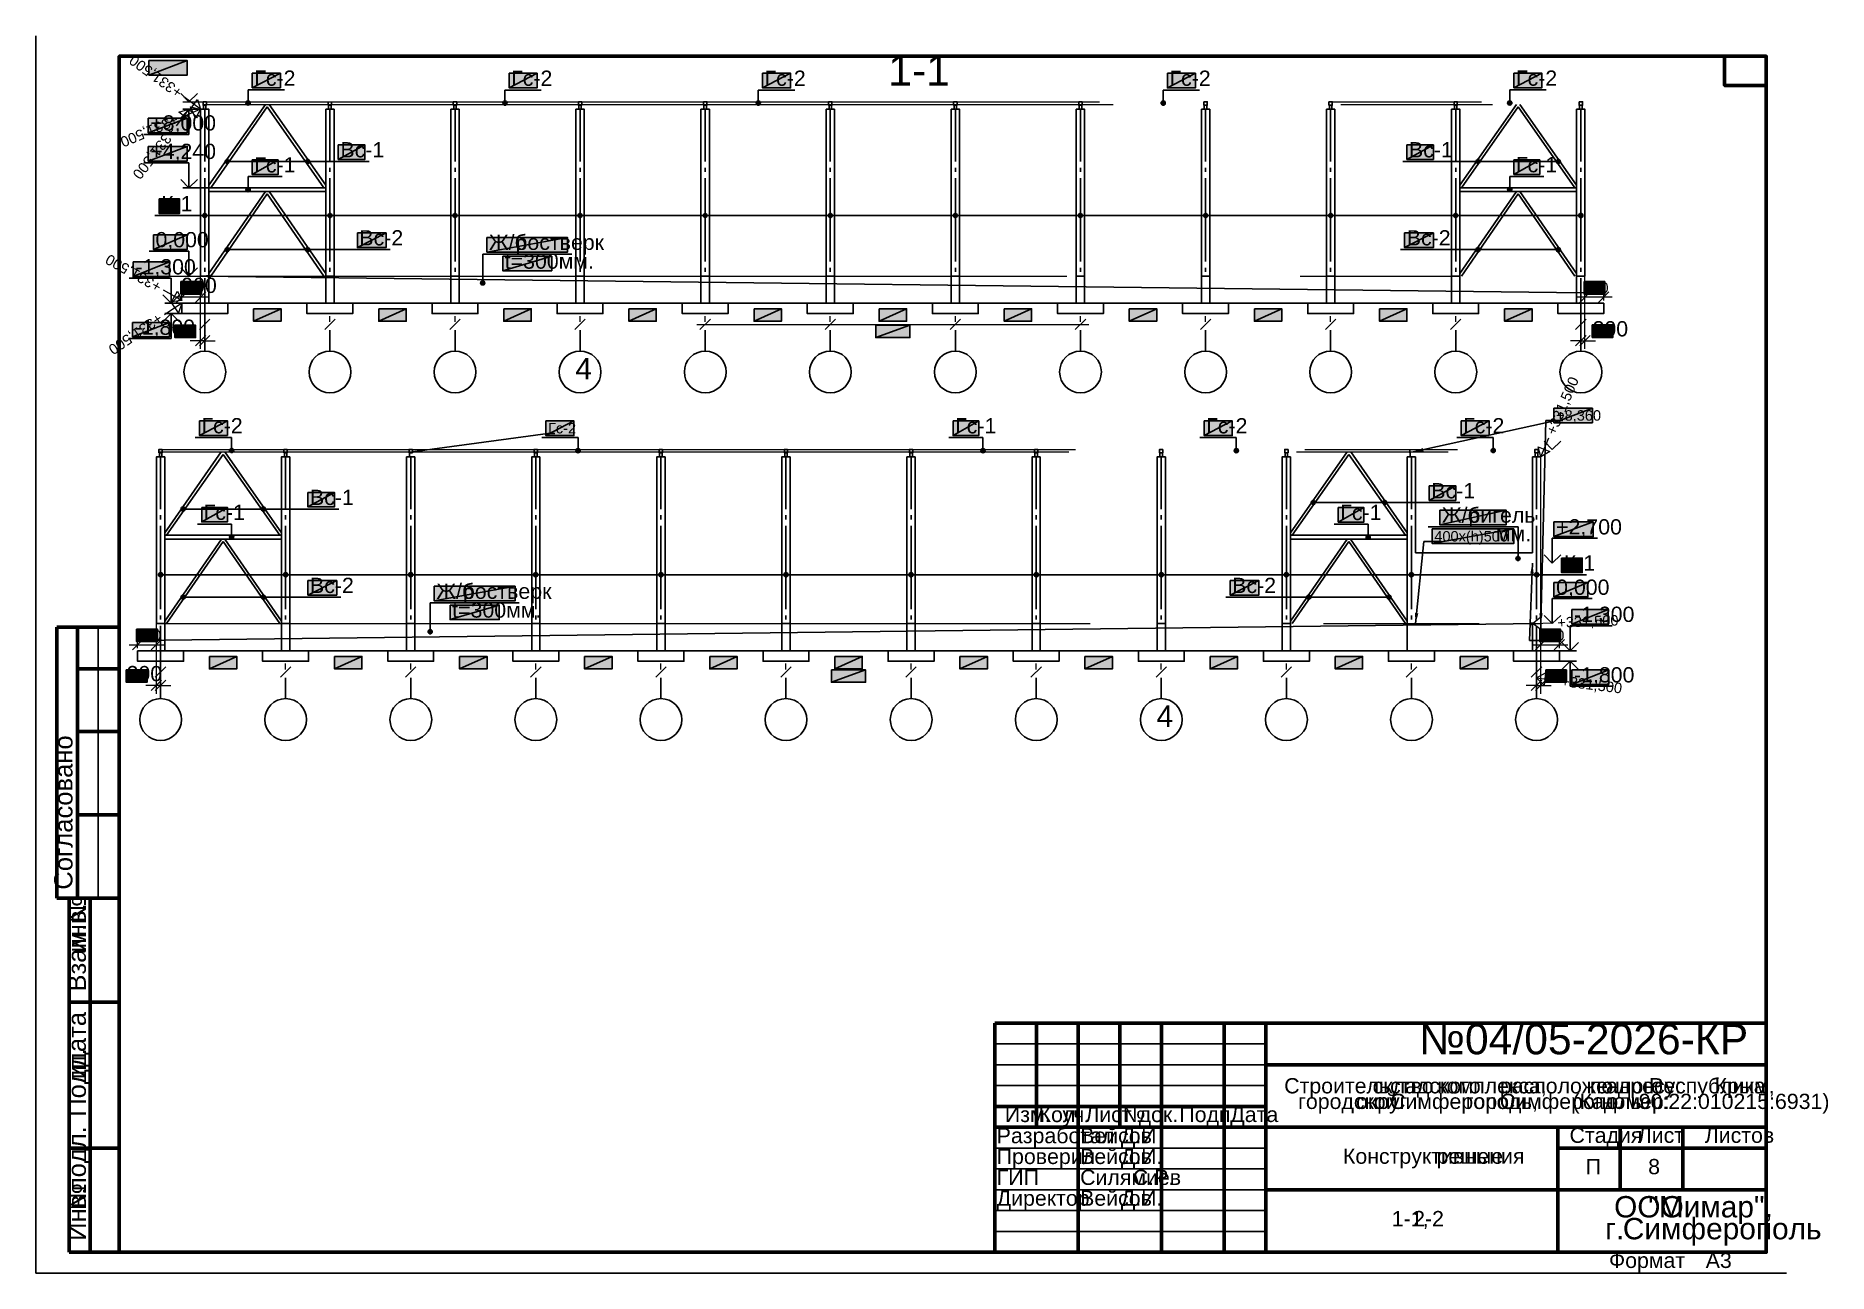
# Model space of a CAD drawing. Extents: x 8 to 21351, y 0 to 420.
# Drawn here: x 11391.6 to 11821.4, y 0.1 to 297 of the extents above; entities that cross this region are included whole.
import ezdxf

# ---------------------------------------------------------------- set-up
doc = ezdxf.new("R2010")
doc.units = 0
doc.linetypes.add('TEYPDFCAD_CENTER', pattern=[20, 12, -3, 2, -3])
for name, color, linetype in [('PDF_ВЫНОСКИ', 7, 'Continuous'), ('PDF_ОСИ', 7, 'Continuous'), ('PDF_ОТМЕТКИ', 7, 'Continuous'), ('TEY_REVIEW_AXIS', 7, 'Continuous'), ('TEY_REVIEW_LEADER', 7, 'Continuous')]:
    doc.layers.add(name, color=color, linetype=linetype)
doc.styles.add('TEYPDFCAD_TEXT', font='arial.ttf')
doc.dimstyles.new('TEYPDFCAD_SCALE_1', dxfattribs={"dimtxt": 2.5, "dimasz": 2.5, "dimexe": 1.25, "dimexo": 0.75, "dimtad": 1, "dimdsep": 46, "dimtxsty": 'Standard', "dimcen": 0.09, "dimadec": 0, "dimazin": 0, "dimtfac": 1, "dimtofl": 0, "dimtmove": 0, "dimatfit": 3, "dimfxl": 1, "dimarcsym": 0})

msp = doc.modelspace()

# ---------------------------------------------------------------- texts
at = {"color": 7, "style": 'TEYPDFCAD_TEXT'}
for s, height, p in [('0,000', 3.658, (11420.27, 246.23)), ('t=300мм.', 3.658, (11504.04, 241.09)), ('4', 5.12, (11520.98, 214.57)), ('Гс-2', 3.662, (11733.89, 201.59)), ('ригель', 3.662, (11735.16, 180.15)), ('t=300мм.', 3.662, (11491.43, 157.37)), ('4', 5.13, (11660.36, 131.17)), ('№04/05-2026-КР', 7.3201, (11723.35, 52.6)), ('городской', 3.658, (11694.31, 39.48)), ('складского', 3.658, (11712.17, 43.22)), ('Симферополь,', 3.6583, (11716.35, 39.48)), ('комплекса,', 3.658, (11727.69, 43.22)), ('Симферополь', 3.6583, (11742.67, 39.48)), ('расположенного', 3.6583, (11742.68, 43.22)), ('(Кад.', 3.658, (11760.12, 39.48)), ('по', 3.658, (11764.27, 43.22)), ('адресу:', 3.658, (11768.14, 43.22)), ('90:22:010215:6931)', 3.6583, (11775.99, 39.48)), ('Республика', 3.658, (11778.47, 43.22)), ('уч.', 3.658, (11637.81, 36.34)), ('Лист', 3.658, (11643.26, 36.34)), ('док.', 3.658, (11656.06, 36.34)), ('Подп.', 3.658, (11665.82, 36.34)), ('округ', 3.658, (11708.19, 39.48)), ('город', 3.658, (11734.51, 39.48)), ('номер:', 3.658, (11767.13, 39.48)), ('Разработал', 3.658, (11622.03, 31.26)), ('Вейсов', 3.658, (11642.03, 31.26)), ('Д.И', 3.658, (11651.8, 31.26)), ('Стадия', 3.658, (11759.4, 31.35)), ('Лист', 3.658, (11775.76, 31.35)), ('Вейсов', 3.658, (11642.03, 26.27)), ('Проверил', 3.658, (11622.03, 26.27)), ('Д.И.', 3.658, (11651.8, 26.27)), ('Конструктивные', 3.6583, (11705.06, 26.33)), ('решения', 3.658, (11727.52, 26.33)), ('П', 3.66, (11763.27, 23.83)), ('ГИП', 3.658, (11622.03, 21.25)), ('Силямиев', 3.658, (11642.03, 21.25)), ('С.Р.', 3.658, (11654.66, 21.25)), ('Директор', 3.658, (11622.03, 16.26)), ('Д.И.', 3.658, (11651.8, 16.26)), ('"Мимар",', 5.122, (11778.26, 13.46)), ('1-1,', 3.658, (11716.77, 11.35)), ('2-2', 3.658, (11721.89, 11.35)), ('Симферополь', 5.1223, (11772.18, 8.21)), ('г.', 5.122, (11767.93, 8.21)), ('Формат', 3.658, (11768.86, 1.33))]:
    msp.add_text(s, height=height, dxfattribs=at).set_placement(p)
for s, height, p in [('инв.', 4.392, (11403.59, 77.02)), ('дата', 4.392, (11403.59, 49.55)), ('Подп.', 4.392, (11403.59, 37.61)), ('и', 4.39, (11403.59, 46.62)), ('подл.', 4.392, (11403.59, 19.75)), ('№', 4.39, (11403.59, 15.12))]:
    msp.add_text(s, height=height, rotation=90, dxfattribs=at).set_placement(p)
at = {"layer": 'PDF_ВЫНОСКИ', "style": 'TEYPDFCAD_TEXT'}
for s, p in [('900', (11762.93, 235.27)), ('+8,360', (11756.18, 204.64)), ('+8,360', (11756.18, 204.64)), ('Гс-2', (11514.41, 201.57)), ('400х(h)500', (11726.97, 175.64)), ('900', (11415.82, 151.87)), ('900', (11752.33, 151.87))]:
    msp.add_text(s, height=2.5, dxfattribs=at).set_placement(p)
at = {"layer": 'TEY_REVIEW_LEADER', "color": 7, "style": 'TEYPDFCAD_TEXT'}
for s, height, p in [('1-1', 7.32, (11596.01, 285.05)), ('Гс-2', 3.658, (11443.99, 284.99)), ('Гс-2', 3.658, (11505.59, 284.97)), ('Гс-2', 3.658, (11566.36, 284.97)), ('Гс-2', 3.658, (11663.47, 284.97)), ('Гс-2', 3.658, (11746.57, 284.99)), ('+8,000', 3.658, (11419.02, 274.24)), ('+4,240', 3.658, (11419.02, 267.42)), ('Вс-1', 3.658, (11464.63, 267.8)), ('Вс-1', 3.658, (11720.9, 267.8)), ('Гс-1', 3.658, (11443.99, 264.18)), ('Гс-1', 3.658, (11746.57, 264.22)), ('К-1', 3.658, (11421.64, 254.87)), ('Вс-2', 3.658, (11469.18, 246.68)), ('Ж/б', 3.658, (11500.25, 245.6)), ('Вс-2', 3.658, (11720.37, 246.68)), ('ростверк', 3.658, (11506.63, 245.6)), ('-1,300', 3.658, (11415.46, 239.73)), ('900', 3.658, (11426.45, 235.27)), ('-1,800', 3.658, (11415.27, 225.23)), ('200', 3.658, (11764.92, 224.85)), ('Гс-2', 3.662, (11431.31, 201.59)), ('Гс-1', 3.662, (11612.06, 201.57)), ('Гс-2', 3.662, (11672.28, 201.57)), ('Вс-1', 3.662, (11726.25, 185.99)), ('Вс-1', 3.662, (11457.33, 184.4)), ('Гс-1', 3.662, (11431.84, 180.83)), ('Гс-1', 3.662, (11704.43, 180.78)), ('Ж/б', 3.662, (11728.79, 180.15)), ('+2,700', 3.662, (11756.18, 177.33)), ('мм.', 3.662, (11741.74, 175.64)), ('К-1', 3.662, (11758.02, 168.66)), ('Вс-2', 3.662, (11457.33, 163.28)), ('Ж/б', 3.662, (11487.64, 161.88)), ('ростверк', 3.662, (11494.01, 161.88)), ('Вс-2', 3.662, (11678.5, 163.28)), ('0,000', 3.662, (11756.18, 162.84)), ('-1,300', 3.662, (11760.46, 156.34)), ('200', 3.662, (11413.34, 142.11)), ('-1,800', 3.662, (11760.46, 141.82)), ('Строительство', 3.6583, (11690.97, 43.22)), ('Крым,', 3.658, (11794.17, 43.22)), ('Изм.', 3.658, (11623.99, 36.34)), ('Кол.', 3.658, (11632.08, 36.34)), ('№', 3.66, (11652.21, 36.34)), ('Дата', 3.658, (11678.05, 36.34)), ('Листов', 3.658, (11791.83, 31.35)), ('8', 3.66, (11778.26, 23.83)), ('Вейсов', 3.658, (11642.03, 16.26)), ('ООО', 5.122, (11770.09, 13.46)), ('A3', 3.658, (11792.06, 1.33))]:
    msp.add_text(s, height=height, dxfattribs=at).set_placement(p)
for s, height, p in [('Согласовано', 4.3921, (11400.37, 92.1)), ('№', 4.39, (11403.59, 84.1)), ('Взам.', 4.392, (11403.59, 67.65)), ('Инв.', 4.392, (11403.59, 7.83))]:
    msp.add_text(s, height=height, rotation=90, dxfattribs=at).set_placement(p)

# ---------------------------------------------------------------- blocks, each defined once
blk = doc.blocks.new('TEY_AXIS')
at = {"layer": 'PDF_ОСИ', "linetype": 'TEYPDFCAD_CENTER', "lineweight": 9}
blk.add_line((0, 0), (1, 0), dxfattribs=at)
blk = doc.blocks.new('TEY_LEVEL')
at = {"layer": 'PDF_ОТМЕТКИ', "lineweight": 9}
blk.add_line((0, 0), (5, 0), dxfattribs=at)
blk.add_lwpolyline([(0, 0), (2, 1.5), (2, -1.5)], close=True, dxfattribs=at)
at = {"layer": 'PDF_ОТМЕТКИ', "style": 'TEYPDFCAD_TEXT'}
blk.add_text('+331,500', height=2.5, dxfattribs=at).set_placement((6, -1.25))

# ---------------------------------------------------------------- hatches: boundary and pattern name
at = {"true_color": 0xffffff}
h = msp.add_hatch(color=0, dxfattribs=at)
h.paths.add_polyline_path([(11418.7, 291.02), (11427.91, 291.02), (11418.7, 287.53)])
h.paths.add_polyline_path([(11427.91, 291.02), (11418.7, 287.53), (11427.91, 287.53)])
h = msp.add_hatch(color=0, dxfattribs=at)
h.paths.add_polyline_path([(11443.49, 287.99), (11450.22, 287.99), (11443.49, 284.5)])
h.paths.add_polyline_path([(11450.22, 287.99), (11443.49, 284.5), (11450.22, 284.5)])
h = msp.add_hatch(color=0, dxfattribs=at)
h.paths.add_polyline_path([(11746.06, 287.99), (11752.79, 287.99), (11746.06, 284.5)])
h.paths.add_polyline_path([(11752.79, 287.99), (11746.06, 284.5), (11752.79, 284.5)])
h = msp.add_hatch(color=0, dxfattribs=at)
h.paths.add_polyline_path([(11505.1, 287.97), (11511.81, 287.97), (11505.1, 284.46)])
h.paths.add_polyline_path([(11511.81, 287.97), (11505.1, 284.46), (11511.81, 284.46)])
h = msp.add_hatch(color=0, dxfattribs=at)
h.paths.add_polyline_path([(11565.87, 287.97), (11572.58, 287.97), (11565.87, 284.46)])
h.paths.add_polyline_path([(11572.58, 287.97), (11565.87, 284.46), (11572.58, 284.46)])
h = msp.add_hatch(color=0, dxfattribs=at)
h.paths.add_polyline_path([(11662.96, 287.97), (11669.67, 287.97), (11662.96, 284.46)])
h.paths.add_polyline_path([(11669.67, 287.97), (11662.96, 284.46), (11669.67, 284.46)])
h = msp.add_hatch(color=7)
h.paths.add_polyline_path([(11442.13, 281.22), (11442.02, 281.05), (11442.49, 280.86)])
h.paths.add_polyline_path([(11442.02, 281.05), (11442.49, 280.86), (11441.98, 280.86)])
h.paths.add_polyline_path([(11442.49, 280.86), (11441.98, 280.86), (11442.02, 280.67)])
h = msp.add_hatch(color=7)
h.paths.add_polyline_path([(11442.02, 280.67), (11442.13, 280.52), (11442.49, 280.86)])
h.paths.add_polyline_path([(11442.13, 280.52), (11442.49, 280.86), (11442.3, 280.39)])
h.paths.add_polyline_path([(11442.49, 280.86), (11442.3, 280.39), (11442.49, 280.37)])
h = msp.add_hatch(color=7)
h.paths.add_polyline_path([(11442.68, 281.33), (11442.49, 281.37), (11442.49, 280.86)])
h.paths.add_polyline_path([(11442.49, 281.37), (11442.49, 280.86), (11442.3, 281.33)])
h.paths.add_polyline_path([(11442.49, 280.86), (11442.3, 281.33), (11442.13, 281.22)])
h = msp.add_hatch(color=7)
h.paths.add_polyline_path([(11443, 280.86), (11442.96, 281.05), (11442.49, 280.86)])
h.paths.add_polyline_path([(11442.96, 281.05), (11442.49, 280.86), (11442.85, 281.22)])
h.paths.add_polyline_path([(11442.49, 280.86), (11442.85, 281.22), (11442.68, 281.33)])
h = msp.add_hatch(color=7)
h.paths.add_polyline_path([(11442.49, 280.37), (11442.68, 280.39), (11442.49, 280.86)])
h.paths.add_polyline_path([(11442.68, 280.39), (11442.49, 280.86), (11442.85, 280.52)])
h.paths.add_polyline_path([(11442.49, 280.86), (11442.85, 280.52), (11442.96, 280.67)])
for points in [[(11442.96, 280.67), (11443, 280.86), (11442.49, 280.86)], [(11504.55, 280.65), (11504.59, 280.84), (11504.09, 280.84)], [(11565.32, 280.65), (11565.36, 280.84), (11564.85, 280.84)], [(11662.43, 280.65), (11662.45, 280.84), (11661.97, 280.84)], [(11745.53, 280.67), (11745.58, 280.86), (11745.07, 280.86)], [(11437.94, 266.62), (11437.96, 266.81), (11437.47, 266.81)], [(11457.2, 266.62), (11457.24, 266.81), (11456.74, 266.81)], [(11737.89, 266.62), (11737.93, 266.81), (11737.43, 266.81)], [(11757.15, 266.62), (11757.2, 266.81), (11756.71, 266.81)], [(11442.96, 259.88), (11443, 260.07), (11442.49, 260.07)], [(11745.53, 259.91), (11745.58, 260.1), (11745.07, 260.1)], [(11432.56, 253.66), (11432.61, 253.85), (11432.1, 253.85)], [(11462.56, 253.66), (11462.6, 253.85), (11462.11, 253.85)], [(11492.57, 253.66), (11492.61, 253.85), (11492.11, 253.85)], [(11522.56, 253.66), (11522.61, 253.85), (11522.1, 253.85)], [(11552.56, 253.66), (11552.6, 253.85), (11552.11, 253.85)], [(11582.57, 253.66), (11582.61, 253.85), (11582.11, 253.85)], [(11612.56, 253.66), (11612.61, 253.85), (11612.1, 253.85)], [(11642.56, 253.66), (11642.6, 253.85), (11642.11, 253.85)], [(11672.57, 253.66), (11672.61, 253.85), (11672.11, 253.85)], [(11702.57, 253.66), (11702.61, 253.85), (11702.1, 253.85)], [(11732.56, 253.66), (11732.6, 253.85), (11732.11, 253.85)], [(11762.57, 253.66), (11762.62, 253.85), (11762.11, 253.85)], [(11437.94, 245.49), (11437.96, 245.68), (11437.47, 245.68)], [(11437.94, 245.49), (11437.96, 245.68), (11437.47, 245.68)], [(11457.2, 245.49), (11457.24, 245.68), (11456.74, 245.68)], [(11737.89, 245.49), (11737.93, 245.68), (11737.43, 245.68)], [(11737.89, 245.49), (11737.93, 245.68), (11737.43, 245.68)], [(11757.15, 245.49), (11757.2, 245.68), (11756.69, 245.68)], [(11499.22, 237.49), (11499.26, 237.68), (11498.75, 237.68)], [(11439, 197.27), (11439.04, 197.46), (11438.53, 197.46)], [(11522.1, 197.25), (11522.14, 197.44), (11521.63, 197.44)], [(11619.19, 197.25), (11619.23, 197.44), (11618.72, 197.44)], [(11679.96, 197.25), (11680, 197.44), (11679.49, 197.44)], [(11741.55, 197.27), (11741.6, 197.46), (11741.11, 197.46)], [(11698.4, 184.78), (11698.42, 185), (11697.93, 185)], [(11715.54, 184.78), (11715.58, 185), (11715.07, 185)], [(11427.36, 183.22), (11427.4, 183.41), (11426.89, 183.41)], [(11446.62, 183.22), (11446.66, 183.41), (11446.15, 183.41)], [(11439, 176.51), (11439.04, 176.7), (11438.53, 176.7)], [(11711.56, 176.47), (11711.6, 176.66), (11711.1, 176.66)], [(11421.96, 167.47), (11422, 167.66), (11421.49, 167.66)], [(11451.95, 167.47), (11451.99, 167.66), (11451.49, 167.66)], [(11481.95, 167.47), (11481.99, 167.66), (11481.5, 167.66)], [(11511.96, 167.47), (11512, 167.66), (11511.49, 167.66)], [(11541.95, 167.47), (11541.99, 167.66), (11541.49, 167.66)], [(11571.95, 167.47), (11571.99, 167.66), (11571.48, 167.66)], [(11601.96, 167.47), (11601.98, 167.66), (11601.49, 167.66)], [(11631.95, 167.47), (11632, 167.66), (11631.49, 167.66)], [(11661.95, 167.47), (11661.99, 167.66), (11661.48, 167.66)], [(11691.96, 167.47), (11691.98, 167.66), (11691.5, 167.66)], [(11721.95, 167.47), (11722, 167.66), (11721.49, 167.66)], [(11747.5, 171.37), (11747.54, 171.56), (11747.06, 171.56)], [(11751.95, 167.47), (11751.99, 167.66), (11751.48, 167.66)], [(11427.36, 162.07), (11427.4, 162.26), (11426.89, 162.26)], [(11446.62, 162.07), (11446.66, 162.26), (11446.17, 162.26)], [(11446.62, 162.07), (11446.66, 162.26), (11446.17, 162.26)], [(11697.32, 162.07), (11697.36, 162.26), (11696.85, 162.26)], [(11716.58, 162.07), (11716.62, 162.26), (11716.13, 162.26)], [(11716.58, 162.07), (11716.62, 162.26), (11716.13, 162.26)], [(11486.6, 153.78), (11486.64, 153.97), (11486.16, 153.97)]]:
    msp.add_hatch(color=7).paths.add_polyline_path(points)
h = msp.add_hatch(color=7)
h.paths.add_polyline_path([(11503.75, 281.2), (11503.64, 281.03), (11504.09, 280.84)])
h.paths.add_polyline_path([(11503.64, 281.03), (11504.09, 280.84), (11503.6, 280.84)])
h.paths.add_polyline_path([(11504.09, 280.84), (11503.6, 280.84), (11503.64, 280.65)])
h = msp.add_hatch(color=7)
h.paths.add_polyline_path([(11503.64, 280.65), (11503.75, 280.48), (11504.09, 280.84)])
h.paths.add_polyline_path([(11503.75, 280.48), (11504.09, 280.84), (11503.89, 280.37)])
h.paths.add_polyline_path([(11504.09, 280.84), (11503.89, 280.37), (11504.09, 280.33)])
h = msp.add_hatch(color=7)
h.paths.add_polyline_path([(11504.28, 281.3), (11504.09, 281.35), (11504.09, 280.84)])
h.paths.add_polyline_path([(11504.09, 281.35), (11504.09, 280.84), (11503.89, 281.3)])
h.paths.add_polyline_path([(11504.09, 280.84), (11503.89, 281.3), (11503.75, 281.2)])
h = msp.add_hatch(color=7)
h.paths.add_polyline_path([(11504.59, 280.84), (11504.55, 281.03), (11504.09, 280.84)])
h.paths.add_polyline_path([(11504.55, 281.03), (11504.09, 280.84), (11504.45, 281.2)])
h.paths.add_polyline_path([(11504.09, 280.84), (11504.45, 281.2), (11504.28, 281.3)])
h = msp.add_hatch(color=7)
h.paths.add_polyline_path([(11504.09, 280.33), (11504.28, 280.37), (11504.09, 280.84)])
h.paths.add_polyline_path([(11504.28, 280.37), (11504.09, 280.84), (11504.45, 280.48)])
h.paths.add_polyline_path([(11504.09, 280.84), (11504.45, 280.48), (11504.55, 280.65)])
h = msp.add_hatch(color=7)
h.paths.add_polyline_path([(11564.52, 281.2), (11564.41, 281.03), (11564.85, 280.84)])
h.paths.add_polyline_path([(11564.41, 281.03), (11564.85, 280.84), (11564.37, 280.84)])
h.paths.add_polyline_path([(11564.85, 280.84), (11564.37, 280.84), (11564.41, 280.65)])
h = msp.add_hatch(color=7)
h.paths.add_polyline_path([(11564.41, 280.65), (11564.52, 280.48), (11564.85, 280.84)])
h.paths.add_polyline_path([(11564.52, 280.48), (11564.85, 280.84), (11564.66, 280.37)])
h.paths.add_polyline_path([(11564.85, 280.84), (11564.66, 280.37), (11564.85, 280.33)])
h = msp.add_hatch(color=7)
h.paths.add_polyline_path([(11565.07, 281.3), (11564.85, 281.35), (11564.85, 280.84)])
h.paths.add_polyline_path([(11564.85, 281.35), (11564.85, 280.84), (11564.66, 281.3)])
h.paths.add_polyline_path([(11564.85, 280.84), (11564.66, 281.3), (11564.52, 281.2)])
h = msp.add_hatch(color=7)
h.paths.add_polyline_path([(11565.36, 280.84), (11565.32, 281.03), (11564.85, 280.84)])
h.paths.add_polyline_path([(11565.32, 281.03), (11564.85, 280.84), (11565.21, 281.2)])
h.paths.add_polyline_path([(11564.85, 280.84), (11565.21, 281.2), (11565.07, 281.3)])
h = msp.add_hatch(color=7)
h.paths.add_polyline_path([(11564.85, 280.33), (11565.07, 280.37), (11564.85, 280.84)])
h.paths.add_polyline_path([(11565.07, 280.37), (11564.85, 280.84), (11565.21, 280.48)])
h.paths.add_polyline_path([(11564.85, 280.84), (11565.21, 280.48), (11565.32, 280.65)])
h = msp.add_hatch(color=7)
h.paths.add_polyline_path([(11661.61, 281.2), (11661.5, 281.03), (11661.97, 280.84)])
h.paths.add_polyline_path([(11661.5, 281.03), (11661.97, 280.84), (11661.46, 280.84)])
h.paths.add_polyline_path([(11661.97, 280.84), (11661.46, 280.84), (11661.5, 280.65)])
h = msp.add_hatch(color=7)
h.paths.add_polyline_path([(11661.5, 280.65), (11661.61, 280.48), (11661.97, 280.84)])
h.paths.add_polyline_path([(11661.61, 280.48), (11661.97, 280.84), (11661.78, 280.37)])
h.paths.add_polyline_path([(11661.97, 280.84), (11661.78, 280.37), (11661.97, 280.33)])
h = msp.add_hatch(color=7)
h.paths.add_polyline_path([(11662.16, 281.3), (11661.97, 281.35), (11661.97, 280.84)])
h.paths.add_polyline_path([(11661.97, 281.35), (11661.97, 280.84), (11661.78, 281.3)])
h.paths.add_polyline_path([(11661.97, 280.84), (11661.78, 281.3), (11661.61, 281.2)])
h = msp.add_hatch(color=7)
h.paths.add_polyline_path([(11662.45, 280.84), (11662.43, 281.03), (11661.97, 280.84)])
h.paths.add_polyline_path([(11662.43, 281.03), (11661.97, 280.84), (11662.33, 281.2)])
h.paths.add_polyline_path([(11661.97, 280.84), (11662.33, 281.2), (11662.16, 281.3)])
h = msp.add_hatch(color=7)
h.paths.add_polyline_path([(11661.97, 280.33), (11662.16, 280.37), (11661.97, 280.84)])
h.paths.add_polyline_path([(11662.16, 280.37), (11661.97, 280.84), (11662.33, 280.48)])
h.paths.add_polyline_path([(11661.97, 280.84), (11662.33, 280.48), (11662.43, 280.65)])
h = msp.add_hatch(color=7)
h.paths.add_polyline_path([(11744.71, 281.22), (11744.6, 281.05), (11745.07, 280.86)])
h.paths.add_polyline_path([(11744.6, 281.05), (11745.07, 280.86), (11744.56, 280.86)])
h.paths.add_polyline_path([(11745.07, 280.86), (11744.56, 280.86), (11744.6, 280.67)])
h = msp.add_hatch(color=7)
h.paths.add_polyline_path([(11744.6, 280.67), (11744.71, 280.52), (11745.07, 280.86)])
h.paths.add_polyline_path([(11744.71, 280.52), (11745.07, 280.86), (11744.88, 280.42)])
h.paths.add_polyline_path([(11745.07, 280.86), (11744.88, 280.42), (11745.07, 280.37)])
h = msp.add_hatch(color=7)
h.paths.add_polyline_path([(11745.26, 281.33), (11745.07, 281.37), (11745.07, 280.86)])
h.paths.add_polyline_path([(11745.07, 281.37), (11745.07, 280.86), (11744.88, 281.33)])
h.paths.add_polyline_path([(11745.07, 280.86), (11744.88, 281.33), (11744.71, 281.22)])
h = msp.add_hatch(color=7)
h.paths.add_polyline_path([(11745.58, 280.86), (11745.53, 281.05), (11745.07, 280.86)])
h.paths.add_polyline_path([(11745.53, 281.05), (11745.07, 280.86), (11745.43, 281.22)])
h.paths.add_polyline_path([(11745.07, 280.86), (11745.43, 281.22), (11745.26, 281.33)])
h = msp.add_hatch(color=7)
h.paths.add_polyline_path([(11745.07, 280.37), (11745.26, 280.42), (11745.07, 280.86)])
h.paths.add_polyline_path([(11745.26, 280.42), (11745.07, 280.86), (11745.43, 280.52)])
h.paths.add_polyline_path([(11745.07, 280.86), (11745.43, 280.52), (11745.53, 280.67)])
h = msp.add_hatch(color=0, dxfattribs=at)
h.paths.add_polyline_path([(11418.51, 277.22), (11427.91, 277.22), (11418.51, 273.73)])
h.paths.add_polyline_path([(11427.91, 277.22), (11418.51, 273.73), (11427.91, 273.73)])
h = msp.add_hatch(color=0, dxfattribs=at)
h.paths.add_polyline_path([(11464.12, 270.81), (11470.49, 270.81), (11464.12, 267.31)])
h.paths.add_polyline_path([(11470.49, 270.81), (11464.12, 267.31), (11470.49, 267.31)])
h = msp.add_hatch(color=0, dxfattribs=at)
h.paths.add_polyline_path([(11720.41, 270.81), (11726.76, 270.81), (11720.41, 267.31)])
h.paths.add_polyline_path([(11726.76, 270.81), (11720.41, 267.31), (11726.76, 267.31)])
h = msp.add_hatch(color=0, dxfattribs=at)
h.paths.add_polyline_path([(11418.51, 270.43), (11427.91, 270.43), (11418.51, 266.93)])
h.paths.add_polyline_path([(11427.91, 270.43), (11418.51, 266.93), (11427.91, 266.93)])
h = msp.add_hatch(color=7)
h.paths.add_polyline_path([(11437.11, 267.17), (11437.01, 267), (11437.47, 266.81)])
h.paths.add_polyline_path([(11437.01, 267), (11437.47, 266.81), (11436.97, 266.81)])
h.paths.add_polyline_path([(11437.47, 266.81), (11436.97, 266.81), (11437.01, 266.62)])
h = msp.add_hatch(color=7)
h.paths.add_polyline_path([(11437.01, 266.62), (11437.11, 266.47), (11437.47, 266.81)])
h.paths.add_polyline_path([(11437.11, 266.47), (11437.47, 266.81), (11437.28, 266.34)])
h.paths.add_polyline_path([(11437.47, 266.81), (11437.28, 266.34), (11437.47, 266.32)])
h = msp.add_hatch(color=7)
h.paths.add_polyline_path([(11437.66, 267.27), (11437.47, 267.31), (11437.47, 266.81)])
h.paths.add_polyline_path([(11437.47, 267.31), (11437.47, 266.81), (11437.28, 267.27)])
h.paths.add_polyline_path([(11437.47, 266.81), (11437.28, 267.27), (11437.11, 267.17)])
h = msp.add_hatch(color=7)
h.paths.add_polyline_path([(11437.96, 266.81), (11437.94, 267), (11437.47, 266.81)])
h.paths.add_polyline_path([(11437.94, 267), (11437.47, 266.81), (11437.81, 267.17)])
h.paths.add_polyline_path([(11437.47, 266.81), (11437.81, 267.17), (11437.66, 267.27)])
h = msp.add_hatch(color=7)
h.paths.add_polyline_path([(11437.47, 266.32), (11437.66, 266.34), (11437.47, 266.81)])
h.paths.add_polyline_path([(11437.66, 266.34), (11437.47, 266.81), (11437.81, 266.47)])
h.paths.add_polyline_path([(11437.47, 266.81), (11437.81, 266.47), (11437.94, 266.62)])
h = msp.add_hatch(color=0, dxfattribs=at)
h.paths.add_polyline_path([(11443.49, 267.19), (11449.67, 267.19), (11443.49, 263.69)])
h.paths.add_polyline_path([(11449.67, 267.19), (11443.49, 263.69), (11449.67, 263.69)])
h = msp.add_hatch(color=7)
h.paths.add_polyline_path([(11456.38, 267.17), (11456.27, 267), (11456.74, 266.81)])
h.paths.add_polyline_path([(11456.27, 267), (11456.74, 266.81), (11456.23, 266.81)])
h.paths.add_polyline_path([(11456.74, 266.81), (11456.23, 266.81), (11456.27, 266.62)])
h = msp.add_hatch(color=7)
h.paths.add_polyline_path([(11456.27, 266.62), (11456.38, 266.47), (11456.74, 266.81)])
h.paths.add_polyline_path([(11456.38, 266.47), (11456.74, 266.81), (11456.55, 266.34)])
h.paths.add_polyline_path([(11456.74, 266.81), (11456.55, 266.34), (11456.74, 266.32)])
h = msp.add_hatch(color=7)
h.paths.add_polyline_path([(11456.93, 267.27), (11456.74, 267.31), (11456.74, 266.81)])
h.paths.add_polyline_path([(11456.74, 267.31), (11456.74, 266.81), (11456.55, 267.27)])
h.paths.add_polyline_path([(11456.74, 266.81), (11456.55, 267.27), (11456.38, 267.17)])
h = msp.add_hatch(color=7)
h.paths.add_polyline_path([(11457.24, 266.81), (11457.2, 267), (11456.74, 266.81)])
h.paths.add_polyline_path([(11457.2, 267), (11456.74, 266.81), (11457.1, 267.17)])
h.paths.add_polyline_path([(11456.74, 266.81), (11457.1, 267.17), (11456.93, 267.27)])
h = msp.add_hatch(color=7)
h.paths.add_polyline_path([(11456.74, 266.32), (11456.93, 266.34), (11456.74, 266.81)])
h.paths.add_polyline_path([(11456.93, 266.34), (11456.74, 266.81), (11457.1, 266.47)])
h.paths.add_polyline_path([(11456.74, 266.81), (11457.1, 266.47), (11457.2, 266.62)])
h = msp.add_hatch(color=7)
h.paths.add_polyline_path([(11737.09, 267.17), (11736.98, 267), (11737.43, 266.81)])
h.paths.add_polyline_path([(11736.98, 267), (11737.43, 266.81), (11736.94, 266.81)])
h.paths.add_polyline_path([(11737.43, 266.81), (11736.94, 266.81), (11736.98, 266.62)])
h = msp.add_hatch(color=7)
h.paths.add_polyline_path([(11736.98, 266.62), (11737.09, 266.47), (11737.43, 266.81)])
h.paths.add_polyline_path([(11737.09, 266.47), (11737.43, 266.81), (11737.24, 266.34)])
h.paths.add_polyline_path([(11737.43, 266.81), (11737.24, 266.34), (11737.43, 266.32)])
h = msp.add_hatch(color=7)
h.paths.add_polyline_path([(11737.62, 267.27), (11737.43, 267.31), (11737.43, 266.81)])
h.paths.add_polyline_path([(11737.43, 267.31), (11737.43, 266.81), (11737.24, 267.27)])
h.paths.add_polyline_path([(11737.43, 266.81), (11737.24, 267.27), (11737.09, 267.17)])
h = msp.add_hatch(color=7)
h.paths.add_polyline_path([(11737.93, 266.81), (11737.89, 267), (11737.43, 266.81)])
h.paths.add_polyline_path([(11737.89, 267), (11737.43, 266.81), (11737.79, 267.17)])
h.paths.add_polyline_path([(11737.43, 266.81), (11737.79, 267.17), (11737.62, 267.27)])
h = msp.add_hatch(color=7)
h.paths.add_polyline_path([(11737.43, 266.32), (11737.62, 266.34), (11737.43, 266.81)])
h.paths.add_polyline_path([(11737.62, 266.34), (11737.43, 266.81), (11737.79, 266.47)])
h.paths.add_polyline_path([(11737.43, 266.81), (11737.79, 266.47), (11737.89, 266.62)])
h = msp.add_hatch(color=0, dxfattribs=at)
h.paths.add_polyline_path([(11746.06, 267.21), (11752.24, 267.21), (11746.06, 263.72)])
h.paths.add_polyline_path([(11752.24, 267.21), (11746.06, 263.72), (11752.24, 263.72)])
h = msp.add_hatch(color=7)
h.paths.add_polyline_path([(11756.35, 267.17), (11756.24, 267), (11756.71, 266.81)])
h.paths.add_polyline_path([(11756.24, 267), (11756.71, 266.81), (11756.2, 266.81)])
h.paths.add_polyline_path([(11756.71, 266.81), (11756.2, 266.81), (11756.24, 266.62)])
h = msp.add_hatch(color=7)
h.paths.add_polyline_path([(11756.24, 266.62), (11756.35, 266.47), (11756.71, 266.81)])
h.paths.add_polyline_path([(11756.35, 266.47), (11756.71, 266.81), (11756.52, 266.34)])
h.paths.add_polyline_path([(11756.71, 266.81), (11756.52, 266.34), (11756.71, 266.32)])
h = msp.add_hatch(color=7)
h.paths.add_polyline_path([(11756.9, 267.27), (11756.71, 267.31), (11756.71, 266.81)])
h.paths.add_polyline_path([(11756.71, 267.31), (11756.71, 266.81), (11756.52, 267.27)])
h.paths.add_polyline_path([(11756.71, 266.81), (11756.52, 267.27), (11756.35, 267.17)])
h = msp.add_hatch(color=7)
h.paths.add_polyline_path([(11757.2, 266.81), (11757.15, 267), (11756.71, 266.81)])
h.paths.add_polyline_path([(11757.15, 267), (11756.71, 266.81), (11757.05, 267.17)])
h.paths.add_polyline_path([(11756.71, 266.81), (11757.05, 267.17), (11756.9, 267.27)])
h = msp.add_hatch(color=7)
h.paths.add_polyline_path([(11756.71, 266.32), (11756.9, 266.34), (11756.71, 266.81)])
h.paths.add_polyline_path([(11756.9, 266.34), (11756.71, 266.81), (11757.05, 266.47)])
h.paths.add_polyline_path([(11756.71, 266.81), (11757.05, 266.47), (11757.15, 266.62)])
h = msp.add_hatch(color=7)
h.paths.add_polyline_path([(11442.13, 260.41), (11442.02, 260.27), (11442.49, 260.07)])
h.paths.add_polyline_path([(11442.02, 260.27), (11442.49, 260.07), (11441.98, 260.07)])
h.paths.add_polyline_path([(11442.49, 260.07), (11441.98, 260.07), (11442.02, 259.88)])
h = msp.add_hatch(color=7)
h.paths.add_polyline_path([(11442.02, 259.88), (11442.13, 259.71), (11442.49, 260.07)])
h.paths.add_polyline_path([(11442.13, 259.71), (11442.49, 260.07), (11442.3, 259.61)])
h.paths.add_polyline_path([(11442.49, 260.07), (11442.3, 259.61), (11442.49, 259.57)])
h = msp.add_hatch(color=7)
h.paths.add_polyline_path([(11442.68, 260.52), (11442.49, 260.56), (11442.49, 260.07)])
h.paths.add_polyline_path([(11442.49, 260.56), (11442.49, 260.07), (11442.3, 260.52)])
h.paths.add_polyline_path([(11442.49, 260.07), (11442.3, 260.52), (11442.13, 260.41)])
h = msp.add_hatch(color=7)
h.paths.add_polyline_path([(11443, 260.07), (11442.96, 260.27), (11442.49, 260.07)])
h.paths.add_polyline_path([(11442.96, 260.27), (11442.49, 260.07), (11442.85, 260.41)])
h.paths.add_polyline_path([(11442.49, 260.07), (11442.85, 260.41), (11442.68, 260.52)])
h = msp.add_hatch(color=7)
h.paths.add_polyline_path([(11442.49, 259.57), (11442.68, 259.61), (11442.49, 260.07)])
h.paths.add_polyline_path([(11442.68, 259.61), (11442.49, 260.07), (11442.85, 259.71)])
h.paths.add_polyline_path([(11442.49, 260.07), (11442.85, 259.71), (11442.96, 259.88)])
h = msp.add_hatch(color=7)
h.paths.add_polyline_path([(11744.71, 260.43), (11744.6, 260.29), (11745.07, 260.1)])
h.paths.add_polyline_path([(11744.6, 260.29), (11745.07, 260.1), (11744.56, 260.1)])
h.paths.add_polyline_path([(11745.07, 260.1), (11744.56, 260.1), (11744.6, 259.91)])
h = msp.add_hatch(color=7)
h.paths.add_polyline_path([(11744.6, 259.91), (11744.71, 259.74), (11745.07, 260.1)])
h.paths.add_polyline_path([(11744.71, 259.74), (11745.07, 260.1), (11744.88, 259.63)])
h.paths.add_polyline_path([(11745.07, 260.1), (11744.88, 259.63), (11745.07, 259.59)])
h = msp.add_hatch(color=7)
h.paths.add_polyline_path([(11745.26, 260.56), (11745.07, 260.58), (11745.07, 260.1)])
h.paths.add_polyline_path([(11745.07, 260.58), (11745.07, 260.1), (11744.88, 260.56)])
h.paths.add_polyline_path([(11745.07, 260.1), (11744.88, 260.56), (11744.71, 260.43)])
h = msp.add_hatch(color=7)
h.paths.add_polyline_path([(11745.58, 260.1), (11745.53, 260.29), (11745.07, 260.1)])
h.paths.add_polyline_path([(11745.53, 260.29), (11745.07, 260.1), (11745.43, 260.43)])
h.paths.add_polyline_path([(11745.07, 260.1), (11745.43, 260.43), (11745.26, 260.56)])
h = msp.add_hatch(color=7)
h.paths.add_polyline_path([(11745.07, 259.59), (11745.26, 259.63), (11745.07, 260.1)])
h.paths.add_polyline_path([(11745.26, 259.63), (11745.07, 260.1), (11745.43, 259.74)])
h.paths.add_polyline_path([(11745.07, 260.1), (11745.43, 259.74), (11745.53, 259.91)])
h = msp.add_hatch(color=0, dxfattribs=at)
h.paths.add_polyline_path([(11421.13, 257.85), (11426.07, 257.85), (11421.13, 254.36)])
h.paths.add_polyline_path([(11426.07, 257.85), (11421.13, 254.36), (11426.07, 254.36)])
h = msp.add_hatch(color=7)
h.paths.add_polyline_path([(11431.76, 254.21), (11431.63, 254.04), (11432.1, 253.85)])
h.paths.add_polyline_path([(11431.63, 254.04), (11432.1, 253.85), (11431.61, 253.85)])
h.paths.add_polyline_path([(11432.1, 253.85), (11431.61, 253.85), (11431.63, 253.66)])
h = msp.add_hatch(color=7)
h.paths.add_polyline_path([(11431.63, 253.66), (11431.76, 253.51), (11432.1, 253.85)])
h.paths.add_polyline_path([(11431.76, 253.51), (11432.1, 253.85), (11431.91, 253.39)])
h.paths.add_polyline_path([(11432.1, 253.85), (11431.91, 253.39), (11432.1, 253.37)])
h = msp.add_hatch(color=7)
h.paths.add_polyline_path([(11432.29, 254.32), (11432.1, 254.36), (11432.1, 253.85)])
h.paths.add_polyline_path([(11432.1, 254.36), (11432.1, 253.85), (11431.91, 254.32)])
h.paths.add_polyline_path([(11432.1, 253.85), (11431.91, 254.32), (11431.76, 254.21)])
h = msp.add_hatch(color=7)
h.paths.add_polyline_path([(11432.61, 253.85), (11432.56, 254.04), (11432.1, 253.85)])
h.paths.add_polyline_path([(11432.56, 254.04), (11432.1, 253.85), (11432.46, 254.21)])
h.paths.add_polyline_path([(11432.1, 253.85), (11432.46, 254.21), (11432.29, 254.32)])
h = msp.add_hatch(color=7)
h.paths.add_polyline_path([(11432.1, 253.37), (11432.29, 253.39), (11432.1, 253.85)])
h.paths.add_polyline_path([(11432.29, 253.39), (11432.1, 253.85), (11432.46, 253.51)])
h.paths.add_polyline_path([(11432.1, 253.85), (11432.46, 253.51), (11432.56, 253.66)])
h = msp.add_hatch(color=7)
h.paths.add_polyline_path([(11461.75, 254.21), (11461.65, 254.04), (11462.11, 253.85)])
h.paths.add_polyline_path([(11461.65, 254.04), (11462.11, 253.85), (11461.6, 253.85)])
h.paths.add_polyline_path([(11462.11, 253.85), (11461.6, 253.85), (11461.65, 253.66)])
h = msp.add_hatch(color=7)
h.paths.add_polyline_path([(11461.65, 253.66), (11461.75, 253.51), (11462.11, 253.85)])
h.paths.add_polyline_path([(11461.75, 253.51), (11462.11, 253.85), (11461.92, 253.39)])
h.paths.add_polyline_path([(11462.11, 253.85), (11461.92, 253.39), (11462.11, 253.37)])
h = msp.add_hatch(color=7)
h.paths.add_polyline_path([(11462.3, 254.32), (11462.11, 254.36), (11462.11, 253.85)])
h.paths.add_polyline_path([(11462.11, 254.36), (11462.11, 253.85), (11461.92, 254.32)])
h.paths.add_polyline_path([(11462.11, 253.85), (11461.92, 254.32), (11461.75, 254.21)])
h = msp.add_hatch(color=7)
h.paths.add_polyline_path([(11462.6, 253.85), (11462.56, 254.04), (11462.11, 253.85)])
h.paths.add_polyline_path([(11462.56, 254.04), (11462.11, 253.85), (11462.45, 254.21)])
h.paths.add_polyline_path([(11462.11, 253.85), (11462.45, 254.21), (11462.3, 254.32)])
h = msp.add_hatch(color=7)
h.paths.add_polyline_path([(11462.11, 253.37), (11462.3, 253.39), (11462.11, 253.85)])
h.paths.add_polyline_path([(11462.3, 253.39), (11462.11, 253.85), (11462.45, 253.51)])
h.paths.add_polyline_path([(11462.11, 253.85), (11462.45, 253.51), (11462.56, 253.66)])
h = msp.add_hatch(color=7)
h.paths.add_polyline_path([(11491.75, 254.21), (11491.64, 254.04), (11492.11, 253.85)])
h.paths.add_polyline_path([(11491.64, 254.04), (11492.11, 253.85), (11491.6, 253.85)])
h.paths.add_polyline_path([(11492.11, 253.85), (11491.6, 253.85), (11491.64, 253.66)])
h = msp.add_hatch(color=7)
h.paths.add_polyline_path([(11491.64, 253.66), (11491.75, 253.51), (11492.11, 253.85)])
h.paths.add_polyline_path([(11491.75, 253.51), (11492.11, 253.85), (11491.91, 253.39)])
h.paths.add_polyline_path([(11492.11, 253.85), (11491.91, 253.39), (11492.11, 253.37)])
h = msp.add_hatch(color=7)
h.paths.add_polyline_path([(11492.3, 254.32), (11492.11, 254.36), (11492.11, 253.85)])
h.paths.add_polyline_path([(11492.11, 254.36), (11492.11, 253.85), (11491.91, 254.32)])
h.paths.add_polyline_path([(11492.11, 253.85), (11491.91, 254.32), (11491.75, 254.21)])
h = msp.add_hatch(color=7)
h.paths.add_polyline_path([(11492.61, 253.85), (11492.57, 254.04), (11492.11, 253.85)])
h.paths.add_polyline_path([(11492.57, 254.04), (11492.11, 253.85), (11492.46, 254.21)])
h.paths.add_polyline_path([(11492.11, 253.85), (11492.46, 254.21), (11492.3, 254.32)])
h = msp.add_hatch(color=7)
h.paths.add_polyline_path([(11492.11, 253.37), (11492.3, 253.39), (11492.11, 253.85)])
h.paths.add_polyline_path([(11492.3, 253.39), (11492.11, 253.85), (11492.46, 253.51)])
h.paths.add_polyline_path([(11492.11, 253.85), (11492.46, 253.51), (11492.57, 253.66)])
h = msp.add_hatch(color=7)
h.paths.add_polyline_path([(11521.76, 254.21), (11521.63, 254.04), (11522.1, 253.85)])
h.paths.add_polyline_path([(11521.63, 254.04), (11522.1, 253.85), (11521.61, 253.85)])
h.paths.add_polyline_path([(11522.1, 253.85), (11521.61, 253.85), (11521.63, 253.66)])
h = msp.add_hatch(color=7)
h.paths.add_polyline_path([(11521.63, 253.66), (11521.76, 253.51), (11522.1, 253.85)])
h.paths.add_polyline_path([(11521.76, 253.51), (11522.1, 253.85), (11521.91, 253.39)])
h.paths.add_polyline_path([(11522.1, 253.85), (11521.91, 253.39), (11522.1, 253.37)])
h = msp.add_hatch(color=7)
h.paths.add_polyline_path([(11522.29, 254.32), (11522.1, 254.36), (11522.1, 253.85)])
h.paths.add_polyline_path([(11522.1, 254.36), (11522.1, 253.85), (11521.91, 254.32)])
h.paths.add_polyline_path([(11522.1, 253.85), (11521.91, 254.32), (11521.76, 254.21)])
h = msp.add_hatch(color=7)
h.paths.add_polyline_path([(11522.61, 253.85), (11522.56, 254.04), (11522.1, 253.85)])
h.paths.add_polyline_path([(11522.56, 254.04), (11522.1, 253.85), (11522.46, 254.21)])
h.paths.add_polyline_path([(11522.1, 253.85), (11522.46, 254.21), (11522.29, 254.32)])
h = msp.add_hatch(color=7)
h.paths.add_polyline_path([(11522.1, 253.37), (11522.29, 253.39), (11522.1, 253.85)])
h.paths.add_polyline_path([(11522.29, 253.39), (11522.1, 253.85), (11522.46, 253.51)])
h.paths.add_polyline_path([(11522.1, 253.85), (11522.46, 253.51), (11522.56, 253.66)])
h = msp.add_hatch(color=7)
h.paths.add_polyline_path([(11551.75, 254.21), (11551.65, 254.04), (11552.11, 253.85)])
h.paths.add_polyline_path([(11551.65, 254.04), (11552.11, 253.85), (11551.6, 253.85)])
h.paths.add_polyline_path([(11552.11, 253.85), (11551.6, 253.85), (11551.65, 253.66)])
h = msp.add_hatch(color=7)
h.paths.add_polyline_path([(11551.65, 253.66), (11551.75, 253.51), (11552.11, 253.85)])
h.paths.add_polyline_path([(11551.75, 253.51), (11552.11, 253.85), (11551.92, 253.39)])
h.paths.add_polyline_path([(11552.11, 253.85), (11551.92, 253.39), (11552.11, 253.37)])
h = msp.add_hatch(color=7)
h.paths.add_polyline_path([(11552.3, 254.32), (11552.11, 254.36), (11552.11, 253.85)])
h.paths.add_polyline_path([(11552.11, 254.36), (11552.11, 253.85), (11551.92, 254.32)])
h.paths.add_polyline_path([(11552.11, 253.85), (11551.92, 254.32), (11551.75, 254.21)])
h = msp.add_hatch(color=7)
h.paths.add_polyline_path([(11552.6, 253.85), (11552.56, 254.04), (11552.11, 253.85)])
h.paths.add_polyline_path([(11552.56, 254.04), (11552.11, 253.85), (11552.45, 254.21)])
h.paths.add_polyline_path([(11552.11, 253.85), (11552.45, 254.21), (11552.3, 254.32)])
h = msp.add_hatch(color=7)
h.paths.add_polyline_path([(11552.11, 253.37), (11552.3, 253.39), (11552.11, 253.85)])
h.paths.add_polyline_path([(11552.3, 253.39), (11552.11, 253.85), (11552.45, 253.51)])
h.paths.add_polyline_path([(11552.11, 253.85), (11552.45, 253.51), (11552.56, 253.66)])
h = msp.add_hatch(color=7)
h.paths.add_polyline_path([(11581.75, 254.21), (11581.64, 254.04), (11582.11, 253.85)])
h.paths.add_polyline_path([(11581.64, 254.04), (11582.11, 253.85), (11581.6, 253.85)])
h.paths.add_polyline_path([(11582.11, 253.85), (11581.6, 253.85), (11581.64, 253.66)])
h = msp.add_hatch(color=7)
h.paths.add_polyline_path([(11581.64, 253.66), (11581.75, 253.51), (11582.11, 253.85)])
h.paths.add_polyline_path([(11581.75, 253.51), (11582.11, 253.85), (11581.92, 253.39)])
h.paths.add_polyline_path([(11582.11, 253.85), (11581.92, 253.39), (11582.11, 253.37)])
h = msp.add_hatch(color=7)
h.paths.add_polyline_path([(11582.3, 254.32), (11582.11, 254.36), (11582.11, 253.85)])
h.paths.add_polyline_path([(11582.11, 254.36), (11582.11, 253.85), (11581.92, 254.32)])
h.paths.add_polyline_path([(11582.11, 253.85), (11581.92, 254.32), (11581.75, 254.21)])
h = msp.add_hatch(color=7)
h.paths.add_polyline_path([(11582.61, 253.85), (11582.57, 254.04), (11582.11, 253.85)])
h.paths.add_polyline_path([(11582.57, 254.04), (11582.11, 253.85), (11582.47, 254.21)])
h.paths.add_polyline_path([(11582.11, 253.85), (11582.47, 254.21), (11582.3, 254.32)])
h = msp.add_hatch(color=7)
h.paths.add_polyline_path([(11582.11, 253.37), (11582.3, 253.39), (11582.11, 253.85)])
h.paths.add_polyline_path([(11582.3, 253.39), (11582.11, 253.85), (11582.47, 253.51)])
h.paths.add_polyline_path([(11582.11, 253.85), (11582.47, 253.51), (11582.57, 253.66)])
h = msp.add_hatch(color=7)
h.paths.add_polyline_path([(11611.76, 254.21), (11611.63, 254.04), (11612.1, 253.85)])
h.paths.add_polyline_path([(11611.63, 254.04), (11612.1, 253.85), (11611.61, 253.85)])
h.paths.add_polyline_path([(11612.1, 253.85), (11611.61, 253.85), (11611.63, 253.66)])
h = msp.add_hatch(color=7)
h.paths.add_polyline_path([(11611.63, 253.66), (11611.76, 253.51), (11612.1, 253.85)])
h.paths.add_polyline_path([(11611.76, 253.51), (11612.1, 253.85), (11611.91, 253.39)])
h.paths.add_polyline_path([(11612.1, 253.85), (11611.91, 253.39), (11612.1, 253.37)])
h = msp.add_hatch(color=7)
h.paths.add_polyline_path([(11612.29, 254.32), (11612.1, 254.36), (11612.1, 253.85)])
h.paths.add_polyline_path([(11612.1, 254.36), (11612.1, 253.85), (11611.91, 254.32)])
h.paths.add_polyline_path([(11612.1, 253.85), (11611.91, 254.32), (11611.76, 254.21)])
h = msp.add_hatch(color=7)
h.paths.add_polyline_path([(11612.61, 253.85), (11612.56, 254.04), (11612.1, 253.85)])
h.paths.add_polyline_path([(11612.56, 254.04), (11612.1, 253.85), (11612.46, 254.21)])
h.paths.add_polyline_path([(11612.1, 253.85), (11612.46, 254.21), (11612.29, 254.32)])
h = msp.add_hatch(color=7)
h.paths.add_polyline_path([(11612.1, 253.37), (11612.29, 253.39), (11612.1, 253.85)])
h.paths.add_polyline_path([(11612.29, 253.39), (11612.1, 253.85), (11612.46, 253.51)])
h.paths.add_polyline_path([(11612.1, 253.85), (11612.46, 253.51), (11612.56, 253.66)])
h = msp.add_hatch(color=7)
h.paths.add_polyline_path([(11641.75, 254.21), (11641.65, 254.04), (11642.11, 253.85)])
h.paths.add_polyline_path([(11641.65, 254.04), (11642.11, 253.85), (11641.61, 253.85)])
h.paths.add_polyline_path([(11642.11, 253.85), (11641.61, 253.85), (11641.65, 253.66)])
h = msp.add_hatch(color=7)
h.paths.add_polyline_path([(11641.65, 253.66), (11641.75, 253.51), (11642.11, 253.85)])
h.paths.add_polyline_path([(11641.75, 253.51), (11642.11, 253.85), (11641.92, 253.39)])
h.paths.add_polyline_path([(11642.11, 253.85), (11641.92, 253.39), (11642.11, 253.37)])
h = msp.add_hatch(color=7)
h.paths.add_polyline_path([(11642.3, 254.32), (11642.11, 254.36), (11642.11, 253.85)])
h.paths.add_polyline_path([(11642.11, 254.36), (11642.11, 253.85), (11641.92, 254.32)])
h.paths.add_polyline_path([(11642.11, 253.85), (11641.92, 254.32), (11641.75, 254.21)])
h = msp.add_hatch(color=7)
h.paths.add_polyline_path([(11642.6, 253.85), (11642.56, 254.04), (11642.11, 253.85)])
h.paths.add_polyline_path([(11642.56, 254.04), (11642.11, 253.85), (11642.45, 254.21)])
h.paths.add_polyline_path([(11642.11, 253.85), (11642.45, 254.21), (11642.3, 254.32)])
h = msp.add_hatch(color=7)
h.paths.add_polyline_path([(11642.11, 253.37), (11642.3, 253.39), (11642.11, 253.85)])
h.paths.add_polyline_path([(11642.3, 253.39), (11642.11, 253.85), (11642.45, 253.51)])
h.paths.add_polyline_path([(11642.11, 253.85), (11642.45, 253.51), (11642.56, 253.66)])
h = msp.add_hatch(color=7)
h.paths.add_polyline_path([(11671.75, 254.21), (11671.64, 254.04), (11672.11, 253.85)])
h.paths.add_polyline_path([(11671.64, 254.04), (11672.11, 253.85), (11671.6, 253.85)])
h.paths.add_polyline_path([(11672.11, 253.85), (11671.6, 253.85), (11671.64, 253.66)])
h = msp.add_hatch(color=7)
h.paths.add_polyline_path([(11671.64, 253.66), (11671.75, 253.51), (11672.11, 253.85)])
h.paths.add_polyline_path([(11671.75, 253.51), (11672.11, 253.85), (11671.92, 253.39)])
h.paths.add_polyline_path([(11672.11, 253.85), (11671.92, 253.39), (11672.11, 253.37)])
h = msp.add_hatch(color=7)
h.paths.add_polyline_path([(11672.3, 254.32), (11672.11, 254.36), (11672.11, 253.85)])
h.paths.add_polyline_path([(11672.11, 254.36), (11672.11, 253.85), (11671.92, 254.32)])
h.paths.add_polyline_path([(11672.11, 253.85), (11671.92, 254.32), (11671.75, 254.21)])
h = msp.add_hatch(color=7)
h.paths.add_polyline_path([(11672.61, 253.85), (11672.57, 254.04), (11672.11, 253.85)])
h.paths.add_polyline_path([(11672.57, 254.04), (11672.11, 253.85), (11672.47, 254.21)])
h.paths.add_polyline_path([(11672.11, 253.85), (11672.47, 254.21), (11672.3, 254.32)])
h = msp.add_hatch(color=7)
h.paths.add_polyline_path([(11672.11, 253.37), (11672.3, 253.39), (11672.11, 253.85)])
h.paths.add_polyline_path([(11672.3, 253.39), (11672.11, 253.85), (11672.47, 253.51)])
h.paths.add_polyline_path([(11672.11, 253.85), (11672.47, 253.51), (11672.57, 253.66)])
h = msp.add_hatch(color=7)
h.paths.add_polyline_path([(11701.76, 254.21), (11701.63, 254.04), (11702.1, 253.85)])
h.paths.add_polyline_path([(11701.63, 254.04), (11702.1, 253.85), (11701.61, 253.85)])
h.paths.add_polyline_path([(11702.1, 253.85), (11701.61, 253.85), (11701.63, 253.66)])
h = msp.add_hatch(color=7)
h.paths.add_polyline_path([(11701.63, 253.66), (11701.76, 253.51), (11702.1, 253.85)])
h.paths.add_polyline_path([(11701.76, 253.51), (11702.1, 253.85), (11701.91, 253.39)])
h.paths.add_polyline_path([(11702.1, 253.85), (11701.91, 253.39), (11702.1, 253.37)])
h = msp.add_hatch(color=7)
h.paths.add_polyline_path([(11702.29, 254.32), (11702.1, 254.36), (11702.1, 253.85)])
h.paths.add_polyline_path([(11702.1, 254.36), (11702.1, 253.85), (11701.91, 254.32)])
h.paths.add_polyline_path([(11702.1, 253.85), (11701.91, 254.32), (11701.76, 254.21)])
h = msp.add_hatch(color=7)
h.paths.add_polyline_path([(11702.61, 253.85), (11702.57, 254.04), (11702.1, 253.85)])
h.paths.add_polyline_path([(11702.57, 254.04), (11702.1, 253.85), (11702.46, 254.21)])
h.paths.add_polyline_path([(11702.1, 253.85), (11702.46, 254.21), (11702.29, 254.32)])
h = msp.add_hatch(color=7)
h.paths.add_polyline_path([(11702.1, 253.37), (11702.29, 253.39), (11702.1, 253.85)])
h.paths.add_polyline_path([(11702.29, 253.39), (11702.1, 253.85), (11702.46, 253.51)])
h.paths.add_polyline_path([(11702.1, 253.85), (11702.46, 253.51), (11702.57, 253.66)])
h = msp.add_hatch(color=7)
h.paths.add_polyline_path([(11731.75, 254.21), (11731.65, 254.04), (11732.11, 253.85)])
h.paths.add_polyline_path([(11731.65, 254.04), (11732.11, 253.85), (11731.61, 253.85)])
h.paths.add_polyline_path([(11732.11, 253.85), (11731.61, 253.85), (11731.65, 253.66)])
h = msp.add_hatch(color=7)
h.paths.add_polyline_path([(11731.65, 253.66), (11731.75, 253.51), (11732.11, 253.85)])
h.paths.add_polyline_path([(11731.75, 253.51), (11732.11, 253.85), (11731.92, 253.39)])
h.paths.add_polyline_path([(11732.11, 253.85), (11731.92, 253.39), (11732.11, 253.37)])
h = msp.add_hatch(color=7)
h.paths.add_polyline_path([(11732.3, 254.32), (11732.11, 254.36), (11732.11, 253.85)])
h.paths.add_polyline_path([(11732.11, 254.36), (11732.11, 253.85), (11731.92, 254.32)])
h.paths.add_polyline_path([(11732.11, 253.85), (11731.92, 254.32), (11731.75, 254.21)])
h = msp.add_hatch(color=7)
h.paths.add_polyline_path([(11732.6, 253.85), (11732.56, 254.04), (11732.11, 253.85)])
h.paths.add_polyline_path([(11732.56, 254.04), (11732.11, 253.85), (11732.45, 254.21)])
h.paths.add_polyline_path([(11732.11, 253.85), (11732.45, 254.21), (11732.3, 254.32)])
h = msp.add_hatch(color=7)
h.paths.add_polyline_path([(11732.11, 253.37), (11732.3, 253.39), (11732.11, 253.85)])
h.paths.add_polyline_path([(11732.3, 253.39), (11732.11, 253.85), (11732.45, 253.51)])
h.paths.add_polyline_path([(11732.11, 253.85), (11732.45, 253.51), (11732.56, 253.66)])
h = msp.add_hatch(color=7)
h.paths.add_polyline_path([(11761.75, 254.21), (11761.64, 254.04), (11762.11, 253.85)])
h.paths.add_polyline_path([(11761.64, 254.04), (11762.11, 253.85), (11761.6, 253.85)])
h.paths.add_polyline_path([(11762.11, 253.85), (11761.6, 253.85), (11761.64, 253.66)])
h = msp.add_hatch(color=7)
h.paths.add_polyline_path([(11761.64, 253.66), (11761.75, 253.51), (11762.11, 253.85)])
h.paths.add_polyline_path([(11761.75, 253.51), (11762.11, 253.85), (11761.92, 253.39)])
h.paths.add_polyline_path([(11762.11, 253.85), (11761.92, 253.39), (11762.11, 253.37)])
h = msp.add_hatch(color=7)
h.paths.add_polyline_path([(11762.3, 254.32), (11762.11, 254.36), (11762.11, 253.85)])
h.paths.add_polyline_path([(11762.11, 254.36), (11762.11, 253.85), (11761.92, 254.32)])
h.paths.add_polyline_path([(11762.11, 253.85), (11761.92, 254.32), (11761.75, 254.21)])
h = msp.add_hatch(color=7)
h.paths.add_polyline_path([(11762.62, 253.85), (11762.57, 254.04), (11762.11, 253.85)])
h.paths.add_polyline_path([(11762.57, 254.04), (11762.11, 253.85), (11762.47, 254.21)])
h.paths.add_polyline_path([(11762.11, 253.85), (11762.47, 254.21), (11762.3, 254.32)])
h = msp.add_hatch(color=7)
h.paths.add_polyline_path([(11762.11, 253.37), (11762.3, 253.39), (11762.11, 253.85)])
h.paths.add_polyline_path([(11762.3, 253.39), (11762.11, 253.85), (11762.47, 253.51)])
h.paths.add_polyline_path([(11762.11, 253.85), (11762.47, 253.51), (11762.57, 253.66)])
h = msp.add_hatch(color=0, dxfattribs=at)
h.paths.add_polyline_path([(11468.69, 249.68), (11475.6, 249.68), (11468.69, 246.17)])
h.paths.add_polyline_path([(11475.6, 249.68), (11468.69, 246.17), (11475.6, 246.17)])
h = msp.add_hatch(color=0, dxfattribs=at)
h.paths.add_polyline_path([(11719.86, 249.68), (11726.76, 249.68), (11719.86, 246.17)])
h.paths.add_polyline_path([(11726.76, 249.68), (11719.86, 246.17), (11726.76, 246.17)])
h = msp.add_hatch(color=0, dxfattribs=at)
h.paths.add_polyline_path([(11419.78, 249.24), (11427.91, 249.24), (11419.78, 245.72)])
h.paths.add_polyline_path([(11427.91, 249.24), (11419.78, 245.72), (11427.91, 245.72)])
h = msp.add_hatch(color=7)
h.paths.add_polyline_path([(11437.11, 246.02), (11437.01, 245.87), (11437.47, 245.68)])
h.paths.add_polyline_path([(11437.01, 245.87), (11437.47, 245.68), (11436.97, 245.68)])
h.paths.add_polyline_path([(11437.47, 245.68), (11436.97, 245.68), (11437.01, 245.49)])
h = msp.add_hatch(color=7)
h.paths.add_polyline_path([(11437.11, 246.02), (11437.01, 245.87), (11437.47, 245.68)])
h.paths.add_polyline_path([(11437.01, 245.87), (11437.47, 245.68), (11436.97, 245.68)])
h.paths.add_polyline_path([(11437.47, 245.68), (11436.97, 245.68), (11437.01, 245.49)])
h = msp.add_hatch(color=7)
h.paths.add_polyline_path([(11437.01, 245.49), (11437.11, 245.32), (11437.47, 245.68)])
h.paths.add_polyline_path([(11437.11, 245.32), (11437.47, 245.68), (11437.28, 245.22)])
h.paths.add_polyline_path([(11437.47, 245.68), (11437.28, 245.22), (11437.47, 245.17)])
h = msp.add_hatch(color=7)
h.paths.add_polyline_path([(11437.01, 245.49), (11437.11, 245.32), (11437.47, 245.68)])
h.paths.add_polyline_path([(11437.11, 245.32), (11437.47, 245.68), (11437.28, 245.22)])
h.paths.add_polyline_path([(11437.47, 245.68), (11437.28, 245.22), (11437.47, 245.17)])
h = msp.add_hatch(color=7)
h.paths.add_polyline_path([(11437.66, 246.13), (11437.47, 246.17), (11437.47, 245.68)])
h.paths.add_polyline_path([(11437.47, 246.17), (11437.47, 245.68), (11437.28, 246.13)])
h.paths.add_polyline_path([(11437.47, 245.68), (11437.28, 246.13), (11437.11, 246.02)])
h = msp.add_hatch(color=7)
h.paths.add_polyline_path([(11437.66, 246.13), (11437.47, 246.17), (11437.47, 245.68)])
h.paths.add_polyline_path([(11437.47, 246.17), (11437.47, 245.68), (11437.28, 246.13)])
h.paths.add_polyline_path([(11437.47, 245.68), (11437.28, 246.13), (11437.11, 246.02)])
h = msp.add_hatch(color=7)
h.paths.add_polyline_path([(11437.96, 245.68), (11437.94, 245.87), (11437.47, 245.68)])
h.paths.add_polyline_path([(11437.94, 245.87), (11437.47, 245.68), (11437.81, 246.02)])
h.paths.add_polyline_path([(11437.47, 245.68), (11437.81, 246.02), (11437.66, 246.13)])
h = msp.add_hatch(color=7)
h.paths.add_polyline_path([(11437.96, 245.68), (11437.94, 245.87), (11437.47, 245.68)])
h.paths.add_polyline_path([(11437.94, 245.87), (11437.47, 245.68), (11437.81, 246.02)])
h.paths.add_polyline_path([(11437.47, 245.68), (11437.81, 246.02), (11437.66, 246.13)])
h = msp.add_hatch(color=7)
h.paths.add_polyline_path([(11437.47, 245.17), (11437.66, 245.22), (11437.47, 245.68)])
h.paths.add_polyline_path([(11437.66, 245.22), (11437.47, 245.68), (11437.81, 245.32)])
h.paths.add_polyline_path([(11437.47, 245.68), (11437.81, 245.32), (11437.94, 245.49)])
h = msp.add_hatch(color=7)
h.paths.add_polyline_path([(11437.47, 245.17), (11437.66, 245.22), (11437.47, 245.68)])
h.paths.add_polyline_path([(11437.66, 245.22), (11437.47, 245.68), (11437.81, 245.32)])
h.paths.add_polyline_path([(11437.47, 245.68), (11437.81, 245.32), (11437.94, 245.49)])
h = msp.add_hatch(color=7)
h.paths.add_polyline_path([(11456.38, 246.02), (11456.27, 245.87), (11456.74, 245.68)])
h.paths.add_polyline_path([(11456.27, 245.87), (11456.74, 245.68), (11456.23, 245.68)])
h.paths.add_polyline_path([(11456.74, 245.68), (11456.23, 245.68), (11456.27, 245.49)])
h = msp.add_hatch(color=7)
h.paths.add_polyline_path([(11456.27, 245.49), (11456.38, 245.32), (11456.74, 245.68)])
h.paths.add_polyline_path([(11456.38, 245.32), (11456.74, 245.68), (11456.55, 245.22)])
h.paths.add_polyline_path([(11456.74, 245.68), (11456.55, 245.22), (11456.74, 245.17)])
h = msp.add_hatch(color=7)
h.paths.add_polyline_path([(11456.93, 246.13), (11456.74, 246.17), (11456.74, 245.68)])
h.paths.add_polyline_path([(11456.74, 246.17), (11456.74, 245.68), (11456.55, 246.13)])
h.paths.add_polyline_path([(11456.74, 245.68), (11456.55, 246.13), (11456.38, 246.02)])
h = msp.add_hatch(color=7)
h.paths.add_polyline_path([(11457.24, 245.68), (11457.2, 245.87), (11456.74, 245.68)])
h.paths.add_polyline_path([(11457.2, 245.87), (11456.74, 245.68), (11457.1, 246.02)])
h.paths.add_polyline_path([(11456.74, 245.68), (11457.1, 246.02), (11456.93, 246.13)])
h = msp.add_hatch(color=7)
h.paths.add_polyline_path([(11456.74, 245.17), (11456.93, 245.22), (11456.74, 245.68)])
h.paths.add_polyline_path([(11456.93, 245.22), (11456.74, 245.68), (11457.1, 245.32)])
h.paths.add_polyline_path([(11456.74, 245.68), (11457.1, 245.32), (11457.2, 245.49)])
h = msp.add_hatch(color=0, dxfattribs=at)
h.paths.add_polyline_path([(11499.77, 248.58), (11519.09, 248.58), (11499.77, 245.09)])
h.paths.add_polyline_path([(11519.09, 248.58), (11499.77, 245.09), (11519.09, 245.09)])
h = msp.add_hatch(color=7)
h.paths.add_polyline_path([(11737.09, 246.02), (11736.98, 245.87), (11737.43, 245.68)])
h.paths.add_polyline_path([(11736.98, 245.87), (11737.43, 245.68), (11736.94, 245.68)])
h.paths.add_polyline_path([(11737.43, 245.68), (11736.94, 245.68), (11736.98, 245.49)])
h = msp.add_hatch(color=7)
h.paths.add_polyline_path([(11737.09, 246.02), (11736.98, 245.87), (11737.43, 245.68)])
h.paths.add_polyline_path([(11736.98, 245.87), (11737.43, 245.68), (11736.94, 245.68)])
h.paths.add_polyline_path([(11737.43, 245.68), (11736.94, 245.68), (11736.98, 245.49)])
h = msp.add_hatch(color=7)
h.paths.add_polyline_path([(11736.98, 245.49), (11737.09, 245.32), (11737.43, 245.68)])
h.paths.add_polyline_path([(11737.09, 245.32), (11737.43, 245.68), (11737.24, 245.22)])
h.paths.add_polyline_path([(11737.43, 245.68), (11737.24, 245.22), (11737.43, 245.17)])
h = msp.add_hatch(color=7)
h.paths.add_polyline_path([(11736.98, 245.49), (11737.09, 245.32), (11737.43, 245.68)])
h.paths.add_polyline_path([(11737.09, 245.32), (11737.43, 245.68), (11737.24, 245.22)])
h.paths.add_polyline_path([(11737.43, 245.68), (11737.24, 245.22), (11737.43, 245.17)])
h = msp.add_hatch(color=7)
h.paths.add_polyline_path([(11737.62, 246.13), (11737.43, 246.17), (11737.43, 245.68)])
h.paths.add_polyline_path([(11737.43, 246.17), (11737.43, 245.68), (11737.24, 246.13)])
h.paths.add_polyline_path([(11737.43, 245.68), (11737.24, 246.13), (11737.09, 246.02)])
h = msp.add_hatch(color=7)
h.paths.add_polyline_path([(11737.62, 246.13), (11737.43, 246.17), (11737.43, 245.68)])
h.paths.add_polyline_path([(11737.43, 246.17), (11737.43, 245.68), (11737.24, 246.13)])
h.paths.add_polyline_path([(11737.43, 245.68), (11737.24, 246.13), (11737.09, 246.02)])
h = msp.add_hatch(color=7)
h.paths.add_polyline_path([(11737.93, 245.68), (11737.89, 245.87), (11737.43, 245.68)])
h.paths.add_polyline_path([(11737.89, 245.87), (11737.43, 245.68), (11737.79, 246.02)])
h.paths.add_polyline_path([(11737.43, 245.68), (11737.79, 246.02), (11737.62, 246.13)])
h = msp.add_hatch(color=7)
h.paths.add_polyline_path([(11737.93, 245.68), (11737.89, 245.87), (11737.43, 245.68)])
h.paths.add_polyline_path([(11737.89, 245.87), (11737.43, 245.68), (11737.79, 246.02)])
h.paths.add_polyline_path([(11737.43, 245.68), (11737.79, 246.02), (11737.62, 246.13)])
h = msp.add_hatch(color=7)
h.paths.add_polyline_path([(11737.43, 245.17), (11737.62, 245.22), (11737.43, 245.68)])
h.paths.add_polyline_path([(11737.62, 245.22), (11737.43, 245.68), (11737.79, 245.32)])
h.paths.add_polyline_path([(11737.43, 245.68), (11737.79, 245.32), (11737.89, 245.49)])
h = msp.add_hatch(color=7)
h.paths.add_polyline_path([(11737.43, 245.17), (11737.62, 245.22), (11737.43, 245.68)])
h.paths.add_polyline_path([(11737.62, 245.22), (11737.43, 245.68), (11737.79, 245.32)])
h.paths.add_polyline_path([(11737.43, 245.68), (11737.79, 245.32), (11737.89, 245.49)])
h = msp.add_hatch(color=7)
h.paths.add_polyline_path([(11756.35, 246.02), (11756.24, 245.87), (11756.69, 245.68)])
h.paths.add_polyline_path([(11756.24, 245.87), (11756.69, 245.68), (11756.2, 245.68)])
h.paths.add_polyline_path([(11756.69, 245.68), (11756.2, 245.68), (11756.24, 245.49)])
h = msp.add_hatch(color=7)
h.paths.add_polyline_path([(11756.24, 245.49), (11756.35, 245.32), (11756.69, 245.68)])
h.paths.add_polyline_path([(11756.35, 245.32), (11756.69, 245.68), (11756.5, 245.22)])
h.paths.add_polyline_path([(11756.69, 245.68), (11756.5, 245.22), (11756.69, 245.17)])
h = msp.add_hatch(color=7)
h.paths.add_polyline_path([(11756.9, 246.13), (11756.69, 246.17), (11756.69, 245.68)])
h.paths.add_polyline_path([(11756.69, 246.17), (11756.69, 245.68), (11756.5, 246.13)])
h.paths.add_polyline_path([(11756.69, 245.68), (11756.5, 246.13), (11756.35, 246.02)])
h = msp.add_hatch(color=7)
h.paths.add_polyline_path([(11757.2, 245.68), (11757.15, 245.87), (11756.69, 245.68)])
h.paths.add_polyline_path([(11757.15, 245.87), (11756.69, 245.68), (11757.05, 246.02)])
h.paths.add_polyline_path([(11756.69, 245.68), (11757.05, 246.02), (11756.9, 246.13)])
h = msp.add_hatch(color=7)
h.paths.add_polyline_path([(11756.69, 245.17), (11756.9, 245.22), (11756.69, 245.68)])
h.paths.add_polyline_path([(11756.9, 245.22), (11756.69, 245.68), (11757.05, 245.32)])
h.paths.add_polyline_path([(11756.69, 245.68), (11757.05, 245.32), (11757.15, 245.49)])
h = msp.add_hatch(color=0, dxfattribs=at)
h.paths.add_polyline_path([(11414.95, 242.74), (11423.63, 242.74), (11414.95, 239.23)])
h.paths.add_polyline_path([(11423.63, 242.74), (11414.95, 239.23), (11423.63, 239.23)])
h = msp.add_hatch(color=0, dxfattribs=at)
h.paths.add_polyline_path([(11503.54, 244.09), (11515.32, 244.09), (11503.54, 240.6)])
h.paths.add_polyline_path([(11515.32, 244.09), (11503.54, 240.6), (11515.32, 240.6)])
h = msp.add_hatch(color=0, dxfattribs=at)
h.paths.add_polyline_path([(11426.36, 238.02), (11426.36, 235.01), (11431.34, 238.02)])
h.paths.add_polyline_path([(11426.36, 235.01), (11431.34, 238.02), (11431.34, 235.01)])
h = msp.add_hatch(color=7)
h.paths.add_polyline_path([(11498.41, 238.04), (11498.29, 237.87), (11498.75, 237.68)])
h.paths.add_polyline_path([(11498.29, 237.87), (11498.75, 237.68), (11498.26, 237.68)])
h.paths.add_polyline_path([(11498.75, 237.68), (11498.26, 237.68), (11498.29, 237.49)])
h = msp.add_hatch(color=7)
h.paths.add_polyline_path([(11498.29, 237.49), (11498.41, 237.34), (11498.75, 237.68)])
h.paths.add_polyline_path([(11498.41, 237.34), (11498.75, 237.68), (11498.56, 237.21)])
h.paths.add_polyline_path([(11498.75, 237.68), (11498.56, 237.21), (11498.75, 237.19)])
h = msp.add_hatch(color=7)
h.paths.add_polyline_path([(11498.94, 238.15), (11498.75, 238.19), (11498.75, 237.68)])
h.paths.add_polyline_path([(11498.75, 238.19), (11498.75, 237.68), (11498.56, 238.15)])
h.paths.add_polyline_path([(11498.75, 237.68), (11498.56, 238.15), (11498.41, 238.04)])
h = msp.add_hatch(color=7)
h.paths.add_polyline_path([(11499.26, 237.68), (11499.22, 237.87), (11498.75, 237.68)])
h.paths.add_polyline_path([(11499.22, 237.87), (11498.75, 237.68), (11499.11, 238.04)])
h.paths.add_polyline_path([(11498.75, 237.68), (11499.11, 238.04), (11498.94, 238.15)])
h = msp.add_hatch(color=7)
h.paths.add_polyline_path([(11498.75, 237.19), (11498.94, 237.21), (11498.75, 237.68)])
h.paths.add_polyline_path([(11498.94, 237.21), (11498.75, 237.68), (11499.11, 237.34)])
h.paths.add_polyline_path([(11498.75, 237.68), (11499.11, 237.34), (11499.22, 237.49)])
h = msp.add_hatch(color=0, dxfattribs=at)
h.paths.add_polyline_path([(11762.87, 238.02), (11762.87, 235.01), (11767.84, 238.02)])
h.paths.add_polyline_path([(11762.87, 235.01), (11767.84, 238.02), (11767.84, 235.01)])
h = msp.add_hatch(color=0, dxfattribs=at)
h.paths.add_polyline_path([(11414.78, 228.22), (11423.63, 228.22), (11414.78, 224.73)])
h.paths.add_polyline_path([(11423.63, 228.22), (11414.78, 224.73), (11423.63, 224.73)])
h = msp.add_hatch(color=0, dxfattribs=at)
h.paths.add_polyline_path([(11443.82, 231.48), (11443.82, 228.47), (11450.39, 231.48)])
h.paths.add_polyline_path([(11443.82, 228.47), (11450.39, 231.48), (11450.39, 228.47)])
h = msp.add_hatch(color=0, dxfattribs=at)
h.paths.add_polyline_path([(11473.82, 231.48), (11473.82, 228.47), (11480.4, 231.48)])
h.paths.add_polyline_path([(11473.82, 228.47), (11480.4, 231.48), (11480.4, 228.47)])
h = msp.add_hatch(color=0, dxfattribs=at)
h.paths.add_polyline_path([(11503.81, 231.48), (11503.81, 228.47), (11510.39, 231.48)])
h.paths.add_polyline_path([(11503.81, 228.47), (11510.39, 231.48), (11510.39, 228.47)])
h = msp.add_hatch(color=0, dxfattribs=at)
h.paths.add_polyline_path([(11533.82, 231.48), (11533.82, 228.47), (11540.39, 231.48)])
h.paths.add_polyline_path([(11533.82, 228.47), (11540.39, 231.48), (11540.39, 228.47)])
h = msp.add_hatch(color=0, dxfattribs=at)
h.paths.add_polyline_path([(11563.82, 231.48), (11563.82, 228.47), (11570.4, 231.48)])
h.paths.add_polyline_path([(11563.82, 228.47), (11570.4, 231.48), (11570.4, 228.47)])
h = msp.add_hatch(color=0, dxfattribs=at)
h.paths.add_polyline_path([(11593.81, 231.48), (11593.81, 228.47), (11600.39, 231.48)])
h.paths.add_polyline_path([(11593.81, 228.47), (11600.39, 231.48), (11600.39, 228.47)])
h = msp.add_hatch(color=0, dxfattribs=at)
h.paths.add_polyline_path([(11623.83, 231.48), (11623.83, 228.47), (11630.39, 231.48)])
h.paths.add_polyline_path([(11623.83, 228.47), (11630.39, 231.48), (11630.39, 228.47)])
h = msp.add_hatch(color=0, dxfattribs=at)
h.paths.add_polyline_path([(11653.82, 231.48), (11653.82, 228.47), (11660.4, 231.48)])
h.paths.add_polyline_path([(11653.82, 228.47), (11660.4, 231.48), (11660.4, 228.47)])
h = msp.add_hatch(color=0, dxfattribs=at)
h.paths.add_polyline_path([(11683.81, 231.48), (11683.81, 228.47), (11690.39, 231.48)])
h.paths.add_polyline_path([(11683.81, 228.47), (11690.39, 231.48), (11690.39, 228.47)])
h = msp.add_hatch(color=0, dxfattribs=at)
h.paths.add_polyline_path([(11713.83, 231.48), (11713.83, 228.47), (11720.39, 231.48)])
h.paths.add_polyline_path([(11713.83, 228.47), (11720.39, 231.48), (11720.39, 228.47)])
h = msp.add_hatch(color=0, dxfattribs=at)
h.paths.add_polyline_path([(11743.82, 231.48), (11743.82, 228.47), (11750.4, 231.48)])
h.paths.add_polyline_path([(11743.82, 228.47), (11750.4, 231.48), (11750.4, 228.47)])
h = msp.add_hatch(color=0, dxfattribs=at)
h.paths.add_polyline_path([(11424.92, 227.54), (11424.92, 224.56), (11429.9, 227.54)])
h.paths.add_polyline_path([(11424.92, 224.56), (11429.9, 227.54), (11429.9, 224.56)])
h = msp.add_hatch(color=0, dxfattribs=at)
h.paths.add_polyline_path([(11593.01, 227.56), (11593.01, 224.56), (11601.2, 227.56)])
h.paths.add_polyline_path([(11593.01, 224.56), (11601.2, 227.56), (11601.2, 224.56)])
h = msp.add_hatch(color=0, dxfattribs=at)
h.paths.add_polyline_path([(11764.84, 227.61), (11764.86, 224.6), (11769.81, 227.61)])
h.paths.add_polyline_path([(11764.86, 224.6), (11769.81, 227.61), (11769.81, 224.6)])
h = msp.add_hatch(color=0, dxfattribs=at)
h.paths.add_polyline_path([(11755.67, 207.62), (11764.9, 207.62), (11755.67, 204.13)])
h.paths.add_polyline_path([(11764.9, 207.62), (11755.67, 204.13), (11764.9, 204.13)])
h = msp.add_hatch(color=0, dxfattribs=at)
h.paths.add_polyline_path([(11430.81, 204.6), (11437.54, 204.6), (11430.81, 201.1)])
h.paths.add_polyline_path([(11437.54, 204.6), (11430.81, 201.1), (11437.54, 201.1)])
h = msp.add_hatch(color=0, dxfattribs=at)
h.paths.add_polyline_path([(11513.91, 204.58), (11520.64, 204.58), (11513.91, 201.06)])
h.paths.add_polyline_path([(11520.64, 204.58), (11513.91, 201.06), (11520.64, 201.06)])
h = msp.add_hatch(color=0, dxfattribs=at)
h.paths.add_polyline_path([(11611.55, 204.58), (11617.73, 204.58), (11611.55, 201.06)])
h.paths.add_polyline_path([(11617.73, 204.58), (11611.55, 201.06), (11617.73, 201.06)])
h = msp.add_hatch(color=0, dxfattribs=at)
h.paths.add_polyline_path([(11671.79, 204.58), (11678.5, 204.58), (11671.79, 201.06)])
h.paths.add_polyline_path([(11678.5, 204.58), (11671.79, 201.06), (11678.5, 201.06)])
h = msp.add_hatch(color=0, dxfattribs=at)
h.paths.add_polyline_path([(11733.38, 204.6), (11740.09, 204.6), (11733.38, 201.1)])
h.paths.add_polyline_path([(11740.09, 204.6), (11733.38, 201.1), (11740.09, 201.1)])
h = msp.add_hatch(color=7)
h.paths.add_polyline_path([(11438.17, 197.82), (11438.07, 197.65), (11438.53, 197.46)])
h.paths.add_polyline_path([(11438.07, 197.65), (11438.53, 197.46), (11438.02, 197.46)])
h.paths.add_polyline_path([(11438.53, 197.46), (11438.02, 197.46), (11438.07, 197.27)])
h = msp.add_hatch(color=7)
h.paths.add_polyline_path([(11438.72, 197.93), (11438.53, 197.97), (11438.53, 197.46)])
h.paths.add_polyline_path([(11438.53, 197.97), (11438.53, 197.46), (11438.34, 197.93)])
h.paths.add_polyline_path([(11438.53, 197.46), (11438.34, 197.93), (11438.17, 197.82)])
h = msp.add_hatch(color=7)
h.paths.add_polyline_path([(11439.04, 197.46), (11439, 197.65), (11438.53, 197.46)])
h.paths.add_polyline_path([(11439, 197.65), (11438.53, 197.46), (11438.89, 197.82)])
h.paths.add_polyline_path([(11438.53, 197.46), (11438.89, 197.82), (11438.72, 197.93)])
h = msp.add_hatch(color=7)
h.paths.add_polyline_path([(11521.27, 197.8), (11521.17, 197.63), (11521.63, 197.44)])
h.paths.add_polyline_path([(11521.17, 197.63), (11521.63, 197.44), (11521.12, 197.44)])
h.paths.add_polyline_path([(11521.63, 197.44), (11521.12, 197.44), (11521.17, 197.25)])
h = msp.add_hatch(color=7)
h.paths.add_polyline_path([(11521.82, 197.91), (11521.63, 197.95), (11521.63, 197.44)])
h.paths.add_polyline_path([(11521.63, 197.95), (11521.63, 197.44), (11521.44, 197.91)])
h.paths.add_polyline_path([(11521.63, 197.44), (11521.44, 197.91), (11521.27, 197.8)])
h = msp.add_hatch(color=7)
h.paths.add_polyline_path([(11522.14, 197.44), (11522.1, 197.63), (11521.63, 197.44)])
h.paths.add_polyline_path([(11522.1, 197.63), (11521.63, 197.44), (11521.99, 197.8)])
h.paths.add_polyline_path([(11521.63, 197.44), (11521.99, 197.8), (11521.82, 197.91)])
h = msp.add_hatch(color=7)
h.paths.add_polyline_path([(11618.39, 197.8), (11618.26, 197.63), (11618.72, 197.44)])
h.paths.add_polyline_path([(11618.26, 197.63), (11618.72, 197.44), (11618.24, 197.44)])
h.paths.add_polyline_path([(11618.72, 197.44), (11618.24, 197.44), (11618.26, 197.25)])
h = msp.add_hatch(color=7)
h.paths.add_polyline_path([(11618.91, 197.91), (11618.72, 197.95), (11618.72, 197.44)])
h.paths.add_polyline_path([(11618.72, 197.95), (11618.72, 197.44), (11618.53, 197.91)])
h.paths.add_polyline_path([(11618.72, 197.44), (11618.53, 197.91), (11618.39, 197.8)])
h = msp.add_hatch(color=7)
h.paths.add_polyline_path([(11619.23, 197.44), (11619.19, 197.63), (11618.72, 197.44)])
h.paths.add_polyline_path([(11619.19, 197.63), (11618.72, 197.44), (11619.08, 197.8)])
h.paths.add_polyline_path([(11618.72, 197.44), (11619.08, 197.8), (11618.91, 197.91)])
h = msp.add_hatch(color=7)
h.paths.add_polyline_path([(11679.15, 197.8), (11679.05, 197.63), (11679.49, 197.44)])
h.paths.add_polyline_path([(11679.05, 197.63), (11679.49, 197.44), (11679.01, 197.44)])
h.paths.add_polyline_path([(11679.49, 197.44), (11679.01, 197.44), (11679.05, 197.25)])
h = msp.add_hatch(color=7)
h.paths.add_polyline_path([(11679.68, 197.91), (11679.49, 197.95), (11679.49, 197.44)])
h.paths.add_polyline_path([(11679.49, 197.95), (11679.49, 197.44), (11679.3, 197.91)])
h.paths.add_polyline_path([(11679.49, 197.44), (11679.3, 197.91), (11679.15, 197.8)])
h = msp.add_hatch(color=7)
h.paths.add_polyline_path([(11680, 197.44), (11679.96, 197.63), (11679.49, 197.44)])
h.paths.add_polyline_path([(11679.96, 197.63), (11679.49, 197.44), (11679.85, 197.8)])
h.paths.add_polyline_path([(11679.49, 197.44), (11679.85, 197.8), (11679.68, 197.91)])
h = msp.add_hatch(color=7)
h.paths.add_polyline_path([(11740.75, 197.82), (11740.64, 197.65), (11741.11, 197.46)])
h.paths.add_polyline_path([(11740.64, 197.65), (11741.11, 197.46), (11740.6, 197.46)])
h.paths.add_polyline_path([(11741.11, 197.46), (11740.6, 197.46), (11740.64, 197.27)])
h = msp.add_hatch(color=7)
h.paths.add_polyline_path([(11741.3, 197.93), (11741.11, 197.97), (11741.11, 197.46)])
h.paths.add_polyline_path([(11741.11, 197.97), (11741.11, 197.46), (11740.92, 197.93)])
h.paths.add_polyline_path([(11741.11, 197.46), (11740.92, 197.93), (11740.75, 197.82)])
h = msp.add_hatch(color=7)
h.paths.add_polyline_path([(11741.6, 197.46), (11741.55, 197.65), (11741.11, 197.46)])
h.paths.add_polyline_path([(11741.55, 197.65), (11741.11, 197.46), (11741.45, 197.82)])
h.paths.add_polyline_path([(11741.11, 197.46), (11741.45, 197.82), (11741.3, 197.93)])
h = msp.add_hatch(color=7)
h.paths.add_polyline_path([(11438.07, 197.27), (11438.17, 197.13), (11438.53, 197.46)])
h.paths.add_polyline_path([(11438.17, 197.13), (11438.53, 197.46), (11438.34, 197.02)])
h.paths.add_polyline_path([(11438.53, 197.46), (11438.34, 197.02), (11438.53, 196.98)])
h = msp.add_hatch(color=7)
h.paths.add_polyline_path([(11438.53, 196.98), (11438.72, 197.02), (11438.53, 197.46)])
h.paths.add_polyline_path([(11438.72, 197.02), (11438.53, 197.46), (11438.89, 197.13)])
h.paths.add_polyline_path([(11438.53, 197.46), (11438.89, 197.13), (11439, 197.27)])
h = msp.add_hatch(color=7)
h.paths.add_polyline_path([(11521.17, 197.25), (11521.27, 197.08), (11521.63, 197.44)])
h.paths.add_polyline_path([(11521.27, 197.08), (11521.63, 197.44), (11521.44, 196.98)])
h.paths.add_polyline_path([(11521.63, 197.44), (11521.44, 196.98), (11521.63, 196.93)])
h = msp.add_hatch(color=7)
h.paths.add_polyline_path([(11521.63, 196.93), (11521.82, 196.98), (11521.63, 197.44)])
h.paths.add_polyline_path([(11521.82, 196.98), (11521.63, 197.44), (11521.99, 197.08)])
h.paths.add_polyline_path([(11521.63, 197.44), (11521.99, 197.08), (11522.1, 197.25)])
h = msp.add_hatch(color=7)
h.paths.add_polyline_path([(11618.26, 197.25), (11618.39, 197.08), (11618.72, 197.44)])
h.paths.add_polyline_path([(11618.39, 197.08), (11618.72, 197.44), (11618.53, 196.98)])
h.paths.add_polyline_path([(11618.72, 197.44), (11618.53, 196.98), (11618.72, 196.93)])
h = msp.add_hatch(color=7)
h.paths.add_polyline_path([(11618.72, 196.93), (11618.91, 196.98), (11618.72, 197.44)])
h.paths.add_polyline_path([(11618.91, 196.98), (11618.72, 197.44), (11619.08, 197.08)])
h.paths.add_polyline_path([(11618.72, 197.44), (11619.08, 197.08), (11619.19, 197.25)])
h = msp.add_hatch(color=7)
h.paths.add_polyline_path([(11679.05, 197.25), (11679.15, 197.08), (11679.49, 197.44)])
h.paths.add_polyline_path([(11679.15, 197.08), (11679.49, 197.44), (11679.3, 196.98)])
h.paths.add_polyline_path([(11679.49, 197.44), (11679.3, 196.98), (11679.49, 196.93)])
h = msp.add_hatch(color=7)
h.paths.add_polyline_path([(11679.49, 196.93), (11679.68, 196.98), (11679.49, 197.44)])
h.paths.add_polyline_path([(11679.68, 196.98), (11679.49, 197.44), (11679.85, 197.08)])
h.paths.add_polyline_path([(11679.49, 197.44), (11679.85, 197.08), (11679.96, 197.25)])
h = msp.add_hatch(color=7)
h.paths.add_polyline_path([(11740.64, 197.27), (11740.75, 197.13), (11741.11, 197.46)])
h.paths.add_polyline_path([(11740.75, 197.13), (11741.11, 197.46), (11740.92, 197)])
h.paths.add_polyline_path([(11741.11, 197.46), (11740.92, 197), (11741.11, 196.98)])
h = msp.add_hatch(color=7)
h.paths.add_polyline_path([(11741.11, 196.98), (11741.3, 197), (11741.11, 197.46)])
h.paths.add_polyline_path([(11741.3, 197), (11741.11, 197.46), (11741.45, 197.13)])
h.paths.add_polyline_path([(11741.11, 197.46), (11741.45, 197.13), (11741.55, 197.27)])
h = msp.add_hatch(color=0, dxfattribs=at)
h.paths.add_polyline_path([(11456.84, 187.41), (11463.19, 187.41), (11456.84, 183.92)])
h.paths.add_polyline_path([(11463.19, 187.41), (11456.84, 183.92), (11463.19, 183.92)])
h = msp.add_hatch(color=7)
h.paths.add_polyline_path([(11697.57, 185.34), (11697.46, 185.19), (11697.93, 185)])
h.paths.add_polyline_path([(11697.46, 185.19), (11697.93, 185), (11697.42, 185)])
h.paths.add_polyline_path([(11697.93, 185), (11697.42, 185), (11697.46, 184.78)])
h = msp.add_hatch(color=7)
h.paths.add_polyline_path([(11697.46, 184.78), (11697.57, 184.64), (11697.93, 185)])
h.paths.add_polyline_path([(11697.57, 184.64), (11697.93, 185), (11697.74, 184.53)])
h.paths.add_polyline_path([(11697.93, 185), (11697.74, 184.53), (11697.93, 184.49)])
h = msp.add_hatch(color=7)
h.paths.add_polyline_path([(11698.12, 185.44), (11697.93, 185.48), (11697.93, 185)])
h.paths.add_polyline_path([(11697.93, 185.48), (11697.93, 185), (11697.74, 185.44)])
h.paths.add_polyline_path([(11697.93, 185), (11697.74, 185.44), (11697.57, 185.34)])
h = msp.add_hatch(color=7)
h.paths.add_polyline_path([(11698.42, 185), (11698.4, 185.19), (11697.93, 185)])
h.paths.add_polyline_path([(11698.4, 185.19), (11697.93, 185), (11698.27, 185.34)])
h.paths.add_polyline_path([(11697.93, 185), (11698.27, 185.34), (11698.12, 185.44)])
h = msp.add_hatch(color=7)
h.paths.add_polyline_path([(11697.93, 184.49), (11698.12, 184.53), (11697.93, 185)])
h.paths.add_polyline_path([(11698.12, 184.53), (11697.93, 185), (11698.27, 184.64)])
h.paths.add_polyline_path([(11697.93, 185), (11698.27, 184.64), (11698.4, 184.78)])
h = msp.add_hatch(color=7)
h.paths.add_polyline_path([(11714.74, 185.34), (11714.61, 185.19), (11715.07, 185)])
h.paths.add_polyline_path([(11714.61, 185.19), (11715.07, 185), (11714.59, 185)])
h.paths.add_polyline_path([(11715.07, 185), (11714.59, 185), (11714.61, 184.78)])
h = msp.add_hatch(color=7)
h.paths.add_polyline_path([(11714.61, 184.78), (11714.74, 184.64), (11715.07, 185)])
h.paths.add_polyline_path([(11714.74, 184.64), (11715.07, 185), (11714.88, 184.53)])
h.paths.add_polyline_path([(11715.07, 185), (11714.88, 184.53), (11715.07, 184.49)])
h = msp.add_hatch(color=7)
h.paths.add_polyline_path([(11715.27, 185.44), (11715.07, 185.48), (11715.07, 185)])
h.paths.add_polyline_path([(11715.07, 185.48), (11715.07, 185), (11714.88, 185.44)])
h.paths.add_polyline_path([(11715.07, 185), (11714.88, 185.44), (11714.74, 185.34)])
h = msp.add_hatch(color=7)
h.paths.add_polyline_path([(11715.58, 185), (11715.54, 185.19), (11715.07, 185)])
h.paths.add_polyline_path([(11715.54, 185.19), (11715.07, 185), (11715.43, 185.34)])
h.paths.add_polyline_path([(11715.07, 185), (11715.43, 185.34), (11715.27, 185.44)])
h = msp.add_hatch(color=7)
h.paths.add_polyline_path([(11715.07, 184.49), (11715.27, 184.53), (11715.07, 185)])
h.paths.add_polyline_path([(11715.27, 184.53), (11715.07, 185), (11715.43, 184.64)])
h.paths.add_polyline_path([(11715.07, 185), (11715.43, 184.64), (11715.54, 184.78)])
h = msp.add_hatch(color=0, dxfattribs=at)
h.paths.add_polyline_path([(11725.76, 189), (11732.11, 189), (11725.76, 185.48)])
h.paths.add_polyline_path([(11732.11, 189), (11725.76, 185.48), (11732.11, 185.48)])
h = msp.add_hatch(color=7)
h.paths.add_polyline_path([(11426.55, 183.77), (11426.42, 183.6), (11426.89, 183.41)])
h.paths.add_polyline_path([(11426.42, 183.6), (11426.89, 183.41), (11426.4, 183.41)])
h.paths.add_polyline_path([(11426.89, 183.41), (11426.4, 183.41), (11426.42, 183.22)])
h = msp.add_hatch(color=7)
h.paths.add_polyline_path([(11426.42, 183.22), (11426.55, 183.05), (11426.89, 183.41)])
h.paths.add_polyline_path([(11426.55, 183.05), (11426.89, 183.41), (11426.7, 182.94)])
h.paths.add_polyline_path([(11426.89, 183.41), (11426.7, 182.94), (11426.89, 182.92)])
h = msp.add_hatch(color=7)
h.paths.add_polyline_path([(11427.08, 183.87), (11426.89, 183.92), (11426.89, 183.41)])
h.paths.add_polyline_path([(11426.89, 183.92), (11426.89, 183.41), (11426.7, 183.87)])
h.paths.add_polyline_path([(11426.89, 183.41), (11426.7, 183.87), (11426.55, 183.77)])
h = msp.add_hatch(color=7)
h.paths.add_polyline_path([(11427.4, 183.41), (11427.36, 183.6), (11426.89, 183.41)])
h.paths.add_polyline_path([(11427.36, 183.6), (11426.89, 183.41), (11427.25, 183.77)])
h.paths.add_polyline_path([(11426.89, 183.41), (11427.25, 183.77), (11427.08, 183.87)])
h = msp.add_hatch(color=7)
h.paths.add_polyline_path([(11426.89, 182.92), (11427.08, 182.94), (11426.89, 183.41)])
h.paths.add_polyline_path([(11427.08, 182.94), (11426.89, 183.41), (11427.25, 183.05)])
h.paths.add_polyline_path([(11426.89, 183.41), (11427.25, 183.05), (11427.36, 183.22)])
h = msp.add_hatch(color=0, dxfattribs=at)
h.paths.add_polyline_path([(11431.36, 183.81), (11437.54, 183.81), (11431.36, 180.32)])
h.paths.add_polyline_path([(11437.54, 183.81), (11431.36, 180.32), (11437.54, 180.32)])
h = msp.add_hatch(color=7)
h.paths.add_polyline_path([(11445.81, 183.77), (11445.71, 183.6), (11446.15, 183.41)])
h.paths.add_polyline_path([(11445.71, 183.6), (11446.15, 183.41), (11445.67, 183.41)])
h.paths.add_polyline_path([(11446.15, 183.41), (11445.67, 183.41), (11445.71, 183.22)])
h = msp.add_hatch(color=7)
h.paths.add_polyline_path([(11445.71, 183.22), (11445.81, 183.05), (11446.15, 183.41)])
h.paths.add_polyline_path([(11445.81, 183.05), (11446.15, 183.41), (11445.96, 182.94)])
h.paths.add_polyline_path([(11446.15, 183.41), (11445.96, 182.94), (11446.15, 182.92)])
h = msp.add_hatch(color=7)
h.paths.add_polyline_path([(11446.34, 183.87), (11446.15, 183.92), (11446.15, 183.41)])
h.paths.add_polyline_path([(11446.15, 183.92), (11446.15, 183.41), (11445.96, 183.87)])
h.paths.add_polyline_path([(11446.15, 183.41), (11445.96, 183.87), (11445.81, 183.77)])
h = msp.add_hatch(color=7)
h.paths.add_polyline_path([(11446.66, 183.41), (11446.62, 183.6), (11446.15, 183.41)])
h.paths.add_polyline_path([(11446.62, 183.6), (11446.15, 183.41), (11446.51, 183.77)])
h.paths.add_polyline_path([(11446.15, 183.41), (11446.51, 183.77), (11446.34, 183.87)])
h = msp.add_hatch(color=7)
h.paths.add_polyline_path([(11446.15, 182.92), (11446.34, 182.94), (11446.15, 183.41)])
h.paths.add_polyline_path([(11446.34, 182.94), (11446.15, 183.41), (11446.51, 183.05)])
h.paths.add_polyline_path([(11446.15, 183.41), (11446.51, 183.05), (11446.62, 183.22)])
h = msp.add_hatch(color=0, dxfattribs=at)
h.paths.add_polyline_path([(11703.92, 183.79), (11710.1, 183.79), (11703.92, 180.3)])
h.paths.add_polyline_path([(11710.1, 183.79), (11703.92, 180.3), (11710.1, 180.3)])
h = msp.add_hatch(color=0, dxfattribs=at)
h.paths.add_polyline_path([(11728.28, 183.13), (11744.22, 183.13), (11728.28, 179.64)])
h.paths.add_polyline_path([(11744.22, 183.13), (11728.28, 179.64), (11744.22, 179.64)])
h = msp.add_hatch(color=7)
h.paths.add_polyline_path([(11438.17, 177.04), (11438.07, 176.89), (11438.53, 176.7)])
h.paths.add_polyline_path([(11438.07, 176.89), (11438.53, 176.7), (11438.02, 176.7)])
h.paths.add_polyline_path([(11438.53, 176.7), (11438.02, 176.7), (11438.07, 176.51)])
h = msp.add_hatch(color=7)
h.paths.add_polyline_path([(11438.07, 176.51), (11438.17, 176.34), (11438.53, 176.7)])
h.paths.add_polyline_path([(11438.17, 176.34), (11438.53, 176.7), (11438.34, 176.23)])
h.paths.add_polyline_path([(11438.53, 176.7), (11438.34, 176.23), (11438.53, 176.19)])
h = msp.add_hatch(color=7)
h.paths.add_polyline_path([(11438.72, 177.14), (11438.53, 177.19), (11438.53, 176.7)])
h.paths.add_polyline_path([(11438.53, 177.19), (11438.53, 176.7), (11438.34, 177.14)])
h.paths.add_polyline_path([(11438.53, 176.7), (11438.34, 177.14), (11438.17, 177.04)])
h = msp.add_hatch(color=7)
h.paths.add_polyline_path([(11439.04, 176.7), (11439, 176.89), (11438.53, 176.7)])
h.paths.add_polyline_path([(11439, 176.89), (11438.53, 176.7), (11438.89, 177.04)])
h.paths.add_polyline_path([(11438.53, 176.7), (11438.89, 177.04), (11438.72, 177.14)])
h = msp.add_hatch(color=7)
h.paths.add_polyline_path([(11438.53, 176.19), (11438.72, 176.23), (11438.53, 176.7)])
h.paths.add_polyline_path([(11438.72, 176.23), (11438.53, 176.7), (11438.89, 176.34)])
h.paths.add_polyline_path([(11438.53, 176.7), (11438.89, 176.34), (11439, 176.51)])
h = msp.add_hatch(color=7)
h.paths.add_polyline_path([(11710.76, 177.02), (11710.65, 176.85), (11711.1, 176.66)])
h.paths.add_polyline_path([(11710.65, 176.85), (11711.1, 176.66), (11710.61, 176.66)])
h.paths.add_polyline_path([(11711.1, 176.66), (11710.61, 176.66), (11710.65, 176.47)])
h = msp.add_hatch(color=7)
h.paths.add_polyline_path([(11710.65, 176.47), (11710.76, 176.32), (11711.1, 176.66)])
h.paths.add_polyline_path([(11710.76, 176.32), (11711.1, 176.66), (11710.9, 176.21)])
h.paths.add_polyline_path([(11711.1, 176.66), (11710.9, 176.21), (11711.1, 176.17)])
h = msp.add_hatch(color=7)
h.paths.add_polyline_path([(11711.29, 177.12), (11711.1, 177.16), (11711.1, 176.66)])
h.paths.add_polyline_path([(11711.1, 177.16), (11711.1, 176.66), (11710.9, 177.12)])
h.paths.add_polyline_path([(11711.1, 176.66), (11710.9, 177.12), (11710.76, 177.02)])
h = msp.add_hatch(color=7)
h.paths.add_polyline_path([(11711.6, 176.66), (11711.56, 176.85), (11711.1, 176.66)])
h.paths.add_polyline_path([(11711.56, 176.85), (11711.1, 176.66), (11711.46, 177.02)])
h.paths.add_polyline_path([(11711.1, 176.66), (11711.46, 177.02), (11711.29, 177.12)])
h = msp.add_hatch(color=7)
h.paths.add_polyline_path([(11711.1, 176.17), (11711.29, 176.21), (11711.1, 176.66)])
h.paths.add_polyline_path([(11711.29, 176.21), (11711.1, 176.66), (11711.46, 176.32)])
h.paths.add_polyline_path([(11711.1, 176.66), (11711.46, 176.32), (11711.56, 176.47)])
h = msp.add_hatch(color=0, dxfattribs=at)
h.paths.add_polyline_path([(11726.46, 178.65), (11746.04, 178.65), (11726.46, 175.13)])
h.paths.add_polyline_path([(11746.04, 178.65), (11726.46, 175.13), (11746.04, 175.13)])
h = msp.add_hatch(color=0, dxfattribs=at)
h.paths.add_polyline_path([(11755.67, 180.34), (11765.07, 180.34), (11755.67, 176.83)])
h.paths.add_polyline_path([(11765.07, 180.34), (11755.67, 176.83), (11765.07, 176.83)])
h = msp.add_hatch(color=7)
h.paths.add_polyline_path([(11747.25, 172.02), (11747.06, 172.06), (11747.06, 171.56)])
h.paths.add_polyline_path([(11747.06, 172.06), (11747.06, 171.56), (11746.87, 172.02)])
h.paths.add_polyline_path([(11747.06, 171.56), (11746.87, 172.02), (11746.7, 171.92)])
h = msp.add_hatch(color=7)
h.paths.add_polyline_path([(11747.54, 171.56), (11747.5, 171.75), (11747.06, 171.56)])
h.paths.add_polyline_path([(11747.5, 171.75), (11747.06, 171.56), (11747.4, 171.92)])
h.paths.add_polyline_path([(11747.06, 171.56), (11747.4, 171.92), (11747.25, 172.02)])
h = msp.add_hatch(color=7)
h.paths.add_polyline_path([(11421.13, 168.02), (11421.03, 167.85), (11421.49, 167.66)])
h.paths.add_polyline_path([(11421.03, 167.85), (11421.49, 167.66), (11420.99, 167.66)])
h.paths.add_polyline_path([(11421.49, 167.66), (11420.99, 167.66), (11421.03, 167.47)])
h = msp.add_hatch(color=7)
h.paths.add_polyline_path([(11421.03, 167.47), (11421.13, 167.3), (11421.49, 167.66)])
h.paths.add_polyline_path([(11421.13, 167.3), (11421.49, 167.66), (11421.3, 167.2)])
h.paths.add_polyline_path([(11421.49, 167.66), (11421.3, 167.2), (11421.49, 167.15)])
h = msp.add_hatch(color=7)
h.paths.add_polyline_path([(11421.68, 168.13), (11421.49, 168.17), (11421.49, 167.66)])
h.paths.add_polyline_path([(11421.49, 168.17), (11421.49, 167.66), (11421.3, 168.13)])
h.paths.add_polyline_path([(11421.49, 167.66), (11421.3, 168.13), (11421.13, 168.02)])
h = msp.add_hatch(color=7)
h.paths.add_polyline_path([(11422, 167.66), (11421.96, 167.85), (11421.49, 167.66)])
h.paths.add_polyline_path([(11421.96, 167.85), (11421.49, 167.66), (11421.85, 168.02)])
h.paths.add_polyline_path([(11421.49, 167.66), (11421.85, 168.02), (11421.68, 168.13)])
h = msp.add_hatch(color=7)
h.paths.add_polyline_path([(11421.49, 167.15), (11421.68, 167.2), (11421.49, 167.66)])
h.paths.add_polyline_path([(11421.68, 167.2), (11421.49, 167.66), (11421.85, 167.3)])
h.paths.add_polyline_path([(11421.49, 167.66), (11421.85, 167.3), (11421.96, 167.47)])
h = msp.add_hatch(color=7)
h.paths.add_polyline_path([(11451.15, 168.02), (11451.02, 167.85), (11451.49, 167.66)])
h.paths.add_polyline_path([(11451.02, 167.85), (11451.49, 167.66), (11451, 167.66)])
h.paths.add_polyline_path([(11451.49, 167.66), (11451, 167.66), (11451.02, 167.47)])
h = msp.add_hatch(color=7)
h.paths.add_polyline_path([(11451.02, 167.47), (11451.15, 167.3), (11451.49, 167.66)])
h.paths.add_polyline_path([(11451.15, 167.3), (11451.49, 167.66), (11451.3, 167.2)])
h.paths.add_polyline_path([(11451.49, 167.66), (11451.3, 167.2), (11451.49, 167.15)])
h = msp.add_hatch(color=7)
h.paths.add_polyline_path([(11451.68, 168.13), (11451.49, 168.17), (11451.49, 167.66)])
h.paths.add_polyline_path([(11451.49, 168.17), (11451.49, 167.66), (11451.3, 168.13)])
h.paths.add_polyline_path([(11451.49, 167.66), (11451.3, 168.13), (11451.15, 168.02)])
h = msp.add_hatch(color=7)
h.paths.add_polyline_path([(11451.99, 167.66), (11451.95, 167.85), (11451.49, 167.66)])
h.paths.add_polyline_path([(11451.95, 167.85), (11451.49, 167.66), (11451.85, 168.02)])
h.paths.add_polyline_path([(11451.49, 167.66), (11451.85, 168.02), (11451.68, 168.13)])
h = msp.add_hatch(color=7)
h.paths.add_polyline_path([(11451.49, 167.15), (11451.68, 167.2), (11451.49, 167.66)])
h.paths.add_polyline_path([(11451.68, 167.2), (11451.49, 167.66), (11451.85, 167.3)])
h.paths.add_polyline_path([(11451.49, 167.66), (11451.85, 167.3), (11451.95, 167.47)])
h = msp.add_hatch(color=7)
h.paths.add_polyline_path([(11481.14, 168.02), (11481.03, 167.85), (11481.5, 167.66)])
h.paths.add_polyline_path([(11481.03, 167.85), (11481.5, 167.66), (11480.99, 167.66)])
h.paths.add_polyline_path([(11481.5, 167.66), (11480.99, 167.66), (11481.03, 167.47)])
h = msp.add_hatch(color=7)
h.paths.add_polyline_path([(11481.03, 167.47), (11481.14, 167.3), (11481.5, 167.66)])
h.paths.add_polyline_path([(11481.14, 167.3), (11481.5, 167.66), (11481.31, 167.2)])
h.paths.add_polyline_path([(11481.5, 167.66), (11481.31, 167.2), (11481.5, 167.15)])
h = msp.add_hatch(color=7)
h.paths.add_polyline_path([(11481.69, 168.13), (11481.5, 168.17), (11481.5, 167.66)])
h.paths.add_polyline_path([(11481.5, 168.17), (11481.5, 167.66), (11481.31, 168.13)])
h.paths.add_polyline_path([(11481.5, 167.66), (11481.31, 168.13), (11481.14, 168.02)])
h = msp.add_hatch(color=7)
h.paths.add_polyline_path([(11481.99, 167.66), (11481.95, 167.85), (11481.5, 167.66)])
h.paths.add_polyline_path([(11481.95, 167.85), (11481.5, 167.66), (11481.84, 168.02)])
h.paths.add_polyline_path([(11481.5, 167.66), (11481.84, 168.02), (11481.69, 168.13)])
h = msp.add_hatch(color=7)
h.paths.add_polyline_path([(11481.5, 167.15), (11481.69, 167.2), (11481.5, 167.66)])
h.paths.add_polyline_path([(11481.69, 167.2), (11481.5, 167.66), (11481.84, 167.3)])
h.paths.add_polyline_path([(11481.5, 167.66), (11481.84, 167.3), (11481.95, 167.47)])
h = msp.add_hatch(color=7)
h.paths.add_polyline_path([(11511.13, 168.02), (11511.03, 167.85), (11511.49, 167.66)])
h.paths.add_polyline_path([(11511.03, 167.85), (11511.49, 167.66), (11510.99, 167.66)])
h.paths.add_polyline_path([(11511.49, 167.66), (11510.99, 167.66), (11511.03, 167.47)])
h = msp.add_hatch(color=7)
h.paths.add_polyline_path([(11511.03, 167.47), (11511.13, 167.3), (11511.49, 167.66)])
h.paths.add_polyline_path([(11511.13, 167.3), (11511.49, 167.66), (11511.3, 167.2)])
h.paths.add_polyline_path([(11511.49, 167.66), (11511.3, 167.2), (11511.49, 167.15)])
h = msp.add_hatch(color=7)
h.paths.add_polyline_path([(11511.68, 168.13), (11511.49, 168.17), (11511.49, 167.66)])
h.paths.add_polyline_path([(11511.49, 168.17), (11511.49, 167.66), (11511.3, 168.13)])
h.paths.add_polyline_path([(11511.49, 167.66), (11511.3, 168.13), (11511.13, 168.02)])
h = msp.add_hatch(color=7)
h.paths.add_polyline_path([(11512, 167.66), (11511.96, 167.85), (11511.49, 167.66)])
h.paths.add_polyline_path([(11511.96, 167.85), (11511.49, 167.66), (11511.85, 168.02)])
h.paths.add_polyline_path([(11511.49, 167.66), (11511.85, 168.02), (11511.68, 168.13)])
h = msp.add_hatch(color=7)
h.paths.add_polyline_path([(11511.49, 167.15), (11511.68, 167.2), (11511.49, 167.66)])
h.paths.add_polyline_path([(11511.68, 167.2), (11511.49, 167.66), (11511.85, 167.3)])
h.paths.add_polyline_path([(11511.49, 167.66), (11511.85, 167.3), (11511.96, 167.47)])
h = msp.add_hatch(color=7)
h.paths.add_polyline_path([(11541.13, 168.02), (11541.02, 167.85), (11541.49, 167.66)])
h.paths.add_polyline_path([(11541.02, 167.85), (11541.49, 167.66), (11541, 167.66)])
h.paths.add_polyline_path([(11541.49, 167.66), (11541, 167.66), (11541.02, 167.47)])
h = msp.add_hatch(color=7)
h.paths.add_polyline_path([(11541.02, 167.47), (11541.13, 167.3), (11541.49, 167.66)])
h.paths.add_polyline_path([(11541.13, 167.3), (11541.49, 167.66), (11541.3, 167.2)])
h.paths.add_polyline_path([(11541.49, 167.66), (11541.3, 167.2), (11541.49, 167.15)])
h = msp.add_hatch(color=7)
h.paths.add_polyline_path([(11541.68, 168.13), (11541.49, 168.17), (11541.49, 167.66)])
h.paths.add_polyline_path([(11541.49, 168.17), (11541.49, 167.66), (11541.3, 168.13)])
h.paths.add_polyline_path([(11541.49, 167.66), (11541.3, 168.13), (11541.13, 168.02)])
h = msp.add_hatch(color=7)
h.paths.add_polyline_path([(11541.99, 167.66), (11541.95, 167.85), (11541.49, 167.66)])
h.paths.add_polyline_path([(11541.95, 167.85), (11541.49, 167.66), (11541.85, 168.02)])
h.paths.add_polyline_path([(11541.49, 167.66), (11541.85, 168.02), (11541.68, 168.13)])
h = msp.add_hatch(color=7)
h.paths.add_polyline_path([(11541.49, 167.15), (11541.68, 167.2), (11541.49, 167.66)])
h.paths.add_polyline_path([(11541.68, 167.2), (11541.49, 167.66), (11541.85, 167.3)])
h.paths.add_polyline_path([(11541.49, 167.66), (11541.85, 167.3), (11541.95, 167.47)])
h = msp.add_hatch(color=7)
h.paths.add_polyline_path([(11571.14, 168.02), (11571.04, 167.85), (11571.48, 167.66)])
h.paths.add_polyline_path([(11571.04, 167.85), (11571.48, 167.66), (11570.99, 167.66)])
h.paths.add_polyline_path([(11571.48, 167.66), (11570.99, 167.66), (11571.04, 167.47)])
h = msp.add_hatch(color=7)
h.paths.add_polyline_path([(11571.04, 167.47), (11571.14, 167.3), (11571.48, 167.66)])
h.paths.add_polyline_path([(11571.14, 167.3), (11571.48, 167.66), (11571.29, 167.2)])
h.paths.add_polyline_path([(11571.48, 167.66), (11571.29, 167.2), (11571.48, 167.15)])
h = msp.add_hatch(color=7)
h.paths.add_polyline_path([(11571.69, 168.13), (11571.48, 168.17), (11571.48, 167.66)])
h.paths.add_polyline_path([(11571.48, 168.17), (11571.48, 167.66), (11571.29, 168.13)])
h.paths.add_polyline_path([(11571.48, 167.66), (11571.29, 168.13), (11571.14, 168.02)])
h = msp.add_hatch(color=7)
h.paths.add_polyline_path([(11571.99, 167.66), (11571.95, 167.85), (11571.48, 167.66)])
h.paths.add_polyline_path([(11571.95, 167.85), (11571.48, 167.66), (11571.84, 168.02)])
h.paths.add_polyline_path([(11571.48, 167.66), (11571.84, 168.02), (11571.69, 168.13)])
h = msp.add_hatch(color=7)
h.paths.add_polyline_path([(11571.48, 167.15), (11571.69, 167.2), (11571.48, 167.66)])
h.paths.add_polyline_path([(11571.69, 167.2), (11571.48, 167.66), (11571.84, 167.3)])
h.paths.add_polyline_path([(11571.48, 167.66), (11571.84, 167.3), (11571.95, 167.47)])
h = msp.add_hatch(color=7)
h.paths.add_polyline_path([(11601.13, 168.02), (11601.03, 167.85), (11601.49, 167.66)])
h.paths.add_polyline_path([(11601.03, 167.85), (11601.49, 167.66), (11600.99, 167.66)])
h.paths.add_polyline_path([(11601.49, 167.66), (11600.99, 167.66), (11601.03, 167.47)])
h = msp.add_hatch(color=7)
h.paths.add_polyline_path([(11601.03, 167.47), (11601.13, 167.3), (11601.49, 167.66)])
h.paths.add_polyline_path([(11601.13, 167.3), (11601.49, 167.66), (11601.3, 167.2)])
h.paths.add_polyline_path([(11601.49, 167.66), (11601.3, 167.2), (11601.49, 167.15)])
h = msp.add_hatch(color=7)
h.paths.add_polyline_path([(11601.68, 168.13), (11601.49, 168.17), (11601.49, 167.66)])
h.paths.add_polyline_path([(11601.49, 168.17), (11601.49, 167.66), (11601.3, 168.13)])
h.paths.add_polyline_path([(11601.49, 167.66), (11601.3, 168.13), (11601.13, 168.02)])
h = msp.add_hatch(color=7)
h.paths.add_polyline_path([(11601.98, 167.66), (11601.96, 167.85), (11601.49, 167.66)])
h.paths.add_polyline_path([(11601.96, 167.85), (11601.49, 167.66), (11601.83, 168.02)])
h.paths.add_polyline_path([(11601.49, 167.66), (11601.83, 168.02), (11601.68, 168.13)])
h = msp.add_hatch(color=7)
h.paths.add_polyline_path([(11601.49, 167.15), (11601.68, 167.2), (11601.49, 167.66)])
h.paths.add_polyline_path([(11601.68, 167.2), (11601.49, 167.66), (11601.83, 167.3)])
h.paths.add_polyline_path([(11601.49, 167.66), (11601.83, 167.3), (11601.96, 167.47)])
h = msp.add_hatch(color=7)
h.paths.add_polyline_path([(11631.13, 168.02), (11631.02, 167.85), (11631.49, 167.66)])
h.paths.add_polyline_path([(11631.02, 167.85), (11631.49, 167.66), (11630.98, 167.66)])
h.paths.add_polyline_path([(11631.49, 167.66), (11630.98, 167.66), (11631.02, 167.47)])
h = msp.add_hatch(color=7)
h.paths.add_polyline_path([(11631.02, 167.47), (11631.13, 167.3), (11631.49, 167.66)])
h.paths.add_polyline_path([(11631.13, 167.3), (11631.49, 167.66), (11631.3, 167.2)])
h.paths.add_polyline_path([(11631.49, 167.66), (11631.3, 167.2), (11631.49, 167.15)])
h = msp.add_hatch(color=7)
h.paths.add_polyline_path([(11631.68, 168.13), (11631.49, 168.17), (11631.49, 167.66)])
h.paths.add_polyline_path([(11631.49, 168.17), (11631.49, 167.66), (11631.3, 168.13)])
h.paths.add_polyline_path([(11631.49, 167.66), (11631.3, 168.13), (11631.13, 168.02)])
h = msp.add_hatch(color=7)
h.paths.add_polyline_path([(11632, 167.66), (11631.95, 167.85), (11631.49, 167.66)])
h.paths.add_polyline_path([(11631.95, 167.85), (11631.49, 167.66), (11631.85, 168.02)])
h.paths.add_polyline_path([(11631.49, 167.66), (11631.85, 168.02), (11631.68, 168.13)])
h = msp.add_hatch(color=7)
h.paths.add_polyline_path([(11631.49, 167.15), (11631.68, 167.2), (11631.49, 167.66)])
h.paths.add_polyline_path([(11631.68, 167.2), (11631.49, 167.66), (11631.85, 167.3)])
h.paths.add_polyline_path([(11631.49, 167.66), (11631.85, 167.3), (11631.95, 167.47)])
h = msp.add_hatch(color=7)
h.paths.add_polyline_path([(11661.14, 168.02), (11661.04, 167.85), (11661.48, 167.66)])
h.paths.add_polyline_path([(11661.04, 167.85), (11661.48, 167.66), (11660.99, 167.66)])
h.paths.add_polyline_path([(11661.48, 167.66), (11660.99, 167.66), (11661.04, 167.47)])
h = msp.add_hatch(color=7)
h.paths.add_polyline_path([(11661.04, 167.47), (11661.14, 167.3), (11661.48, 167.66)])
h.paths.add_polyline_path([(11661.14, 167.3), (11661.48, 167.66), (11661.29, 167.2)])
h.paths.add_polyline_path([(11661.48, 167.66), (11661.29, 167.2), (11661.48, 167.15)])
h = msp.add_hatch(color=7)
h.paths.add_polyline_path([(11661.67, 168.13), (11661.48, 168.17), (11661.48, 167.66)])
h.paths.add_polyline_path([(11661.48, 168.17), (11661.48, 167.66), (11661.29, 168.13)])
h.paths.add_polyline_path([(11661.48, 167.66), (11661.29, 168.13), (11661.14, 168.02)])
h = msp.add_hatch(color=7)
h.paths.add_polyline_path([(11661.99, 167.66), (11661.95, 167.85), (11661.48, 167.66)])
h.paths.add_polyline_path([(11661.95, 167.85), (11661.48, 167.66), (11661.84, 168.02)])
h.paths.add_polyline_path([(11661.48, 167.66), (11661.84, 168.02), (11661.67, 168.13)])
h = msp.add_hatch(color=7)
h.paths.add_polyline_path([(11661.48, 167.15), (11661.67, 167.2), (11661.48, 167.66)])
h.paths.add_polyline_path([(11661.67, 167.2), (11661.48, 167.66), (11661.84, 167.3)])
h.paths.add_polyline_path([(11661.48, 167.66), (11661.84, 167.3), (11661.95, 167.47)])
h = msp.add_hatch(color=7)
h.paths.add_polyline_path([(11691.14, 168.02), (11691.03, 167.85), (11691.5, 167.66)])
h.paths.add_polyline_path([(11691.03, 167.85), (11691.5, 167.66), (11690.99, 167.66)])
h.paths.add_polyline_path([(11691.5, 167.66), (11690.99, 167.66), (11691.03, 167.47)])
h = msp.add_hatch(color=7)
h.paths.add_polyline_path([(11691.03, 167.47), (11691.14, 167.3), (11691.5, 167.66)])
h.paths.add_polyline_path([(11691.14, 167.3), (11691.5, 167.66), (11691.3, 167.2)])
h.paths.add_polyline_path([(11691.5, 167.66), (11691.3, 167.2), (11691.5, 167.15)])
h = msp.add_hatch(color=7)
h.paths.add_polyline_path([(11691.69, 168.13), (11691.5, 168.17), (11691.5, 167.66)])
h.paths.add_polyline_path([(11691.5, 168.17), (11691.5, 167.66), (11691.3, 168.13)])
h.paths.add_polyline_path([(11691.5, 167.66), (11691.3, 168.13), (11691.14, 168.02)])
h = msp.add_hatch(color=7)
h.paths.add_polyline_path([(11691.98, 167.66), (11691.96, 167.85), (11691.5, 167.66)])
h.paths.add_polyline_path([(11691.96, 167.85), (11691.5, 167.66), (11691.83, 168.02)])
h.paths.add_polyline_path([(11691.5, 167.66), (11691.83, 168.02), (11691.69, 168.13)])
h = msp.add_hatch(color=7)
h.paths.add_polyline_path([(11691.5, 167.15), (11691.69, 167.2), (11691.5, 167.66)])
h.paths.add_polyline_path([(11691.69, 167.2), (11691.5, 167.66), (11691.83, 167.3)])
h.paths.add_polyline_path([(11691.5, 167.66), (11691.83, 167.3), (11691.96, 167.47)])
h = msp.add_hatch(color=7)
h.paths.add_polyline_path([(11721.13, 168.02), (11721.02, 167.85), (11721.49, 167.66)])
h.paths.add_polyline_path([(11721.02, 167.85), (11721.49, 167.66), (11720.98, 167.66)])
h.paths.add_polyline_path([(11721.49, 167.66), (11720.98, 167.66), (11721.02, 167.47)])
h = msp.add_hatch(color=7)
h.paths.add_polyline_path([(11721.02, 167.47), (11721.13, 167.3), (11721.49, 167.66)])
h.paths.add_polyline_path([(11721.13, 167.3), (11721.49, 167.66), (11721.3, 167.2)])
h.paths.add_polyline_path([(11721.49, 167.66), (11721.3, 167.2), (11721.49, 167.15)])
h = msp.add_hatch(color=7)
h.paths.add_polyline_path([(11721.68, 168.13), (11721.49, 168.17), (11721.49, 167.66)])
h.paths.add_polyline_path([(11721.49, 168.17), (11721.49, 167.66), (11721.3, 168.13)])
h.paths.add_polyline_path([(11721.49, 167.66), (11721.3, 168.13), (11721.13, 168.02)])
h = msp.add_hatch(color=7)
h.paths.add_polyline_path([(11722, 167.66), (11721.95, 167.85), (11721.49, 167.66)])
h.paths.add_polyline_path([(11721.95, 167.85), (11721.49, 167.66), (11721.85, 168.02)])
h.paths.add_polyline_path([(11721.49, 167.66), (11721.85, 168.02), (11721.68, 168.13)])
h = msp.add_hatch(color=7)
h.paths.add_polyline_path([(11721.49, 167.15), (11721.68, 167.2), (11721.49, 167.66)])
h.paths.add_polyline_path([(11721.68, 167.2), (11721.49, 167.66), (11721.85, 167.3)])
h.paths.add_polyline_path([(11721.49, 167.66), (11721.85, 167.3), (11721.95, 167.47)])
h = msp.add_hatch(color=7)
h.paths.add_polyline_path([(11746.7, 171.92), (11746.59, 171.75), (11747.06, 171.56)])
h.paths.add_polyline_path([(11746.59, 171.75), (11747.06, 171.56), (11746.55, 171.56)])
h.paths.add_polyline_path([(11747.06, 171.56), (11746.55, 171.56), (11746.59, 171.37)])
h = msp.add_hatch(color=7)
h.paths.add_polyline_path([(11746.59, 171.37), (11746.7, 171.22), (11747.06, 171.56)])
h.paths.add_polyline_path([(11746.7, 171.22), (11747.06, 171.56), (11746.87, 171.09)])
h.paths.add_polyline_path([(11747.06, 171.56), (11746.87, 171.09), (11747.06, 171.07)])
h = msp.add_hatch(color=7)
h.paths.add_polyline_path([(11747.06, 171.07), (11747.25, 171.09), (11747.06, 171.56)])
h.paths.add_polyline_path([(11747.25, 171.09), (11747.06, 171.56), (11747.4, 171.22)])
h.paths.add_polyline_path([(11747.06, 171.56), (11747.4, 171.22), (11747.5, 171.37)])
h = msp.add_hatch(color=7)
h.paths.add_polyline_path([(11751.14, 168.02), (11751.02, 167.85), (11751.48, 167.66)])
h.paths.add_polyline_path([(11751.02, 167.85), (11751.48, 167.66), (11750.99, 167.66)])
h.paths.add_polyline_path([(11751.48, 167.66), (11750.99, 167.66), (11751.02, 167.47)])
h = msp.add_hatch(color=7)
h.paths.add_polyline_path([(11751.02, 167.47), (11751.14, 167.3), (11751.48, 167.66)])
h.paths.add_polyline_path([(11751.14, 167.3), (11751.48, 167.66), (11751.29, 167.2)])
h.paths.add_polyline_path([(11751.48, 167.66), (11751.29, 167.2), (11751.48, 167.15)])
h = msp.add_hatch(color=7)
h.paths.add_polyline_path([(11751.67, 168.13), (11751.48, 168.17), (11751.48, 167.66)])
h.paths.add_polyline_path([(11751.48, 168.17), (11751.48, 167.66), (11751.29, 168.13)])
h.paths.add_polyline_path([(11751.48, 167.66), (11751.29, 168.13), (11751.14, 168.02)])
h = msp.add_hatch(color=7)
h.paths.add_polyline_path([(11751.99, 167.66), (11751.95, 167.85), (11751.48, 167.66)])
h.paths.add_polyline_path([(11751.95, 167.85), (11751.48, 167.66), (11751.84, 168.02)])
h.paths.add_polyline_path([(11751.48, 167.66), (11751.84, 168.02), (11751.67, 168.13)])
h = msp.add_hatch(color=7)
h.paths.add_polyline_path([(11751.48, 167.15), (11751.67, 167.2), (11751.48, 167.66)])
h.paths.add_polyline_path([(11751.67, 167.2), (11751.48, 167.66), (11751.84, 167.3)])
h.paths.add_polyline_path([(11751.48, 167.66), (11751.84, 167.3), (11751.95, 167.47)])
h = msp.add_hatch(color=0, dxfattribs=at)
h.paths.add_polyline_path([(11757.51, 171.66), (11762.45, 171.66), (11757.51, 168.17)])
h.paths.add_polyline_path([(11762.45, 171.66), (11757.51, 168.17), (11762.45, 168.17)])
h = msp.add_hatch(color=0, dxfattribs=at)
h.paths.add_polyline_path([(11456.84, 166.26), (11463.74, 166.26), (11456.84, 162.77)])
h.paths.add_polyline_path([(11463.74, 166.26), (11456.84, 162.77), (11463.74, 162.77)])
h = msp.add_hatch(color=0, dxfattribs=at)
h.paths.add_polyline_path([(11487.15, 164.89), (11506.5, 164.89), (11487.15, 161.37)])
h.paths.add_polyline_path([(11506.5, 164.89), (11487.15, 161.37), (11506.5, 161.37)])
h = msp.add_hatch(color=0, dxfattribs=at)
h.paths.add_polyline_path([(11678.01, 166.26), (11684.91, 166.26), (11678.01, 162.77)])
h.paths.add_polyline_path([(11684.91, 166.26), (11678.01, 162.77), (11684.91, 162.77)])
h = msp.add_hatch(color=0, dxfattribs=at)
h.paths.add_polyline_path([(11755.67, 165.82), (11763.82, 165.82), (11755.67, 162.33)])
h.paths.add_polyline_path([(11763.82, 165.82), (11755.67, 162.33), (11763.82, 162.33)])
h = msp.add_hatch(color=7)
h.paths.add_polyline_path([(11426.55, 162.62), (11426.45, 162.45), (11426.89, 162.26)])
h.paths.add_polyline_path([(11426.45, 162.45), (11426.89, 162.26), (11426.4, 162.26)])
h.paths.add_polyline_path([(11426.89, 162.26), (11426.4, 162.26), (11426.45, 162.07)])
h = msp.add_hatch(color=7)
h.paths.add_polyline_path([(11426.45, 162.07), (11426.55, 161.93), (11426.89, 162.26)])
h.paths.add_polyline_path([(11426.55, 161.93), (11426.89, 162.26), (11426.7, 161.82)])
h.paths.add_polyline_path([(11426.89, 162.26), (11426.7, 161.82), (11426.89, 161.78)])
h = msp.add_hatch(color=7)
h.paths.add_polyline_path([(11427.08, 162.73), (11426.89, 162.77), (11426.89, 162.26)])
h.paths.add_polyline_path([(11426.89, 162.77), (11426.89, 162.26), (11426.7, 162.73)])
h.paths.add_polyline_path([(11426.89, 162.26), (11426.7, 162.73), (11426.55, 162.62)])
h = msp.add_hatch(color=7)
h.paths.add_polyline_path([(11427.4, 162.26), (11427.36, 162.45), (11426.89, 162.26)])
h.paths.add_polyline_path([(11427.36, 162.45), (11426.89, 162.26), (11427.25, 162.62)])
h.paths.add_polyline_path([(11426.89, 162.26), (11427.25, 162.62), (11427.08, 162.73)])
h = msp.add_hatch(color=7)
h.paths.add_polyline_path([(11426.89, 161.78), (11427.08, 161.82), (11426.89, 162.26)])
h.paths.add_polyline_path([(11427.08, 161.82), (11426.89, 162.26), (11427.25, 161.93)])
h.paths.add_polyline_path([(11426.89, 162.26), (11427.25, 161.93), (11427.36, 162.07)])
h = msp.add_hatch(color=7)
h.paths.add_polyline_path([(11445.81, 162.62), (11445.71, 162.45), (11446.17, 162.26)])
h.paths.add_polyline_path([(11445.71, 162.45), (11446.17, 162.26), (11445.67, 162.26)])
h.paths.add_polyline_path([(11446.17, 162.26), (11445.67, 162.26), (11445.71, 162.07)])
h = msp.add_hatch(color=7)
h.paths.add_polyline_path([(11445.81, 162.62), (11445.71, 162.45), (11446.17, 162.26)])
h.paths.add_polyline_path([(11445.71, 162.45), (11446.17, 162.26), (11445.67, 162.26)])
h.paths.add_polyline_path([(11446.17, 162.26), (11445.67, 162.26), (11445.71, 162.07)])
h = msp.add_hatch(color=7)
h.paths.add_polyline_path([(11445.71, 162.07), (11445.81, 161.93), (11446.17, 162.26)])
h.paths.add_polyline_path([(11445.81, 161.93), (11446.17, 162.26), (11445.96, 161.82)])
h.paths.add_polyline_path([(11446.17, 162.26), (11445.96, 161.82), (11446.17, 161.78)])
h = msp.add_hatch(color=7)
h.paths.add_polyline_path([(11445.71, 162.07), (11445.81, 161.93), (11446.17, 162.26)])
h.paths.add_polyline_path([(11445.81, 161.93), (11446.17, 162.26), (11445.96, 161.82)])
h.paths.add_polyline_path([(11446.17, 162.26), (11445.96, 161.82), (11446.17, 161.78)])
h = msp.add_hatch(color=7)
h.paths.add_polyline_path([(11446.36, 162.73), (11446.17, 162.77), (11446.17, 162.26)])
h.paths.add_polyline_path([(11446.17, 162.77), (11446.17, 162.26), (11445.96, 162.73)])
h.paths.add_polyline_path([(11446.17, 162.26), (11445.96, 162.73), (11445.81, 162.62)])
h = msp.add_hatch(color=7)
h.paths.add_polyline_path([(11446.36, 162.73), (11446.17, 162.77), (11446.17, 162.26)])
h.paths.add_polyline_path([(11446.17, 162.77), (11446.17, 162.26), (11445.96, 162.73)])
h.paths.add_polyline_path([(11446.17, 162.26), (11445.96, 162.73), (11445.81, 162.62)])
h = msp.add_hatch(color=7)
h.paths.add_polyline_path([(11446.66, 162.26), (11446.62, 162.45), (11446.17, 162.26)])
h.paths.add_polyline_path([(11446.62, 162.45), (11446.17, 162.26), (11446.51, 162.62)])
h.paths.add_polyline_path([(11446.17, 162.26), (11446.51, 162.62), (11446.36, 162.73)])
h = msp.add_hatch(color=7)
h.paths.add_polyline_path([(11446.66, 162.26), (11446.62, 162.45), (11446.17, 162.26)])
h.paths.add_polyline_path([(11446.62, 162.45), (11446.17, 162.26), (11446.51, 162.62)])
h.paths.add_polyline_path([(11446.17, 162.26), (11446.51, 162.62), (11446.36, 162.73)])
h = msp.add_hatch(color=7)
h.paths.add_polyline_path([(11446.17, 161.78), (11446.36, 161.82), (11446.17, 162.26)])
h.paths.add_polyline_path([(11446.36, 161.82), (11446.17, 162.26), (11446.51, 161.93)])
h.paths.add_polyline_path([(11446.17, 162.26), (11446.51, 161.93), (11446.62, 162.07)])
h = msp.add_hatch(color=7)
h.paths.add_polyline_path([(11446.17, 161.78), (11446.36, 161.82), (11446.17, 162.26)])
h.paths.add_polyline_path([(11446.36, 161.82), (11446.17, 162.26), (11446.51, 161.93)])
h.paths.add_polyline_path([(11446.17, 162.26), (11446.51, 161.93), (11446.62, 162.07)])
h = msp.add_hatch(color=0, dxfattribs=at)
h.paths.add_polyline_path([(11490.92, 160.38), (11502.71, 160.38), (11490.92, 156.89)])
h.paths.add_polyline_path([(11502.71, 160.38), (11490.92, 156.89), (11502.71, 156.89)])
h = msp.add_hatch(color=7)
h.paths.add_polyline_path([(11696.51, 162.62), (11696.41, 162.45), (11696.85, 162.26)])
h.paths.add_polyline_path([(11696.41, 162.45), (11696.85, 162.26), (11696.36, 162.26)])
h.paths.add_polyline_path([(11696.85, 162.26), (11696.36, 162.26), (11696.41, 162.07)])
h = msp.add_hatch(color=7)
h.paths.add_polyline_path([(11696.41, 162.07), (11696.51, 161.93), (11696.85, 162.26)])
h.paths.add_polyline_path([(11696.51, 161.93), (11696.85, 162.26), (11696.66, 161.82)])
h.paths.add_polyline_path([(11696.85, 162.26), (11696.66, 161.82), (11696.85, 161.78)])
h = msp.add_hatch(color=7)
h.paths.add_polyline_path([(11697.04, 162.73), (11696.85, 162.77), (11696.85, 162.26)])
h.paths.add_polyline_path([(11696.85, 162.77), (11696.85, 162.26), (11696.66, 162.73)])
h.paths.add_polyline_path([(11696.85, 162.26), (11696.66, 162.73), (11696.51, 162.62)])
h = msp.add_hatch(color=7)
h.paths.add_polyline_path([(11697.36, 162.26), (11697.32, 162.45), (11696.85, 162.26)])
h.paths.add_polyline_path([(11697.32, 162.45), (11696.85, 162.26), (11697.21, 162.62)])
h.paths.add_polyline_path([(11696.85, 162.26), (11697.21, 162.62), (11697.04, 162.73)])
h = msp.add_hatch(color=7)
h.paths.add_polyline_path([(11696.85, 161.78), (11697.04, 161.82), (11696.85, 162.26)])
h.paths.add_polyline_path([(11697.04, 161.82), (11696.85, 162.26), (11697.21, 161.93)])
h.paths.add_polyline_path([(11696.85, 162.26), (11697.21, 161.93), (11697.32, 162.07)])
h = msp.add_hatch(color=7)
h.paths.add_polyline_path([(11715.77, 162.62), (11715.67, 162.45), (11716.13, 162.26)])
h.paths.add_polyline_path([(11715.67, 162.45), (11716.13, 162.26), (11715.63, 162.26)])
h.paths.add_polyline_path([(11716.13, 162.26), (11715.63, 162.26), (11715.67, 162.07)])
h = msp.add_hatch(color=7)
h.paths.add_polyline_path([(11715.77, 162.62), (11715.67, 162.45), (11716.13, 162.26)])
h.paths.add_polyline_path([(11715.67, 162.45), (11716.13, 162.26), (11715.63, 162.26)])
h.paths.add_polyline_path([(11716.13, 162.26), (11715.63, 162.26), (11715.67, 162.07)])
h = msp.add_hatch(color=7)
h.paths.add_polyline_path([(11715.67, 162.07), (11715.77, 161.93), (11716.13, 162.26)])
h.paths.add_polyline_path([(11715.77, 161.93), (11716.13, 162.26), (11715.94, 161.82)])
h.paths.add_polyline_path([(11716.13, 162.26), (11715.94, 161.82), (11716.13, 161.78)])
h = msp.add_hatch(color=7)
h.paths.add_polyline_path([(11715.67, 162.07), (11715.77, 161.93), (11716.13, 162.26)])
h.paths.add_polyline_path([(11715.77, 161.93), (11716.13, 162.26), (11715.94, 161.82)])
h.paths.add_polyline_path([(11716.13, 162.26), (11715.94, 161.82), (11716.13, 161.78)])
h = msp.add_hatch(color=7)
h.paths.add_polyline_path([(11716.32, 162.73), (11716.13, 162.77), (11716.13, 162.26)])
h.paths.add_polyline_path([(11716.13, 162.77), (11716.13, 162.26), (11715.94, 162.73)])
h.paths.add_polyline_path([(11716.13, 162.26), (11715.94, 162.73), (11715.77, 162.62)])
h = msp.add_hatch(color=7)
h.paths.add_polyline_path([(11716.32, 162.73), (11716.13, 162.77), (11716.13, 162.26)])
h.paths.add_polyline_path([(11716.13, 162.77), (11716.13, 162.26), (11715.94, 162.73)])
h.paths.add_polyline_path([(11716.13, 162.26), (11715.94, 162.73), (11715.77, 162.62)])
h = msp.add_hatch(color=7)
h.paths.add_polyline_path([(11716.62, 162.26), (11716.58, 162.45), (11716.13, 162.26)])
h.paths.add_polyline_path([(11716.58, 162.45), (11716.13, 162.26), (11716.47, 162.62)])
h.paths.add_polyline_path([(11716.13, 162.26), (11716.47, 162.62), (11716.32, 162.73)])
h = msp.add_hatch(color=7)
h.paths.add_polyline_path([(11716.62, 162.26), (11716.58, 162.45), (11716.13, 162.26)])
h.paths.add_polyline_path([(11716.58, 162.45), (11716.13, 162.26), (11716.47, 162.62)])
h.paths.add_polyline_path([(11716.13, 162.26), (11716.47, 162.62), (11716.32, 162.73)])
h = msp.add_hatch(color=7)
h.paths.add_polyline_path([(11716.13, 161.78), (11716.32, 161.82), (11716.13, 162.26)])
h.paths.add_polyline_path([(11716.32, 161.82), (11716.13, 162.26), (11716.47, 161.93)])
h.paths.add_polyline_path([(11716.13, 162.26), (11716.47, 161.93), (11716.58, 162.07)])
h = msp.add_hatch(color=7)
h.paths.add_polyline_path([(11716.13, 161.78), (11716.32, 161.82), (11716.13, 162.26)])
h.paths.add_polyline_path([(11716.32, 161.82), (11716.13, 162.26), (11716.47, 161.93)])
h.paths.add_polyline_path([(11716.13, 162.26), (11716.47, 161.93), (11716.58, 162.07)])
h = msp.add_hatch(color=0, dxfattribs=at)
h.paths.add_polyline_path([(11759.95, 159.32), (11768.65, 159.32), (11759.95, 155.83)])
h.paths.add_polyline_path([(11768.65, 159.32), (11759.95, 155.83), (11768.65, 155.83)])
h = msp.add_hatch(color=0, dxfattribs=at)
h.paths.add_polyline_path([(11415.76, 154.62), (11415.76, 151.62), (11420.73, 154.62)])
h.paths.add_polyline_path([(11415.76, 151.62), (11420.73, 154.62), (11420.73, 151.62)])
h = msp.add_hatch(color=7)
h.paths.add_polyline_path([(11485.8, 154.33), (11485.69, 154.18), (11486.16, 153.97)])
h.paths.add_polyline_path([(11485.69, 154.18), (11486.16, 153.97), (11485.65, 153.97)])
h.paths.add_polyline_path([(11486.16, 153.97), (11485.65, 153.97), (11485.69, 153.78)])
h = msp.add_hatch(color=7)
h.paths.add_polyline_path([(11485.69, 153.78), (11485.8, 153.63), (11486.16, 153.97)])
h.paths.add_polyline_path([(11485.8, 153.63), (11486.16, 153.97), (11485.97, 153.52)])
h.paths.add_polyline_path([(11486.16, 153.97), (11485.97, 153.52), (11486.16, 153.48)])
h = msp.add_hatch(color=7)
h.paths.add_polyline_path([(11486.35, 154.43), (11486.16, 154.47), (11486.16, 153.97)])
h.paths.add_polyline_path([(11486.16, 154.47), (11486.16, 153.97), (11485.97, 154.43)])
h.paths.add_polyline_path([(11486.16, 153.97), (11485.97, 154.43), (11485.8, 154.33)])
h = msp.add_hatch(color=7)
h.paths.add_polyline_path([(11486.64, 153.97), (11486.6, 154.18), (11486.16, 153.97)])
h.paths.add_polyline_path([(11486.6, 154.18), (11486.16, 153.97), (11486.5, 154.33)])
h.paths.add_polyline_path([(11486.16, 153.97), (11486.5, 154.33), (11486.35, 154.43)])
h = msp.add_hatch(color=7)
h.paths.add_polyline_path([(11486.16, 153.48), (11486.35, 153.52), (11486.16, 153.97)])
h.paths.add_polyline_path([(11486.35, 153.52), (11486.16, 153.97), (11486.5, 153.63)])
h.paths.add_polyline_path([(11486.16, 153.97), (11486.5, 153.63), (11486.6, 153.78)])
h = msp.add_hatch(color=0, dxfattribs=at)
h.paths.add_polyline_path([(11752.24, 154.62), (11752.24, 151.62), (11757.22, 154.62)])
h.paths.add_polyline_path([(11752.24, 151.62), (11757.22, 154.62), (11757.22, 151.62)])
h = msp.add_hatch(color=0, dxfattribs=at)
h.paths.add_polyline_path([(11433.2, 148.08), (11433.2, 145.08), (11439.78, 148.08)])
h.paths.add_polyline_path([(11433.2, 145.08), (11439.78, 148.08), (11439.78, 145.08)])
h = msp.add_hatch(color=0, dxfattribs=at)
h.paths.add_polyline_path([(11463.21, 148.08), (11463.21, 145.08), (11469.77, 148.08)])
h.paths.add_polyline_path([(11463.21, 145.08), (11469.77, 148.08), (11469.77, 145.08)])
h = msp.add_hatch(color=0, dxfattribs=at)
h.paths.add_polyline_path([(11493.21, 148.08), (11493.21, 145.08), (11499.79, 148.08)])
h.paths.add_polyline_path([(11493.21, 145.08), (11499.79, 148.08), (11499.79, 145.08)])
h = msp.add_hatch(color=0, dxfattribs=at)
h.paths.add_polyline_path([(11523.2, 148.08), (11523.2, 145.08), (11529.78, 148.08)])
h.paths.add_polyline_path([(11523.2, 145.08), (11529.78, 148.08), (11529.78, 145.08)])
h = msp.add_hatch(color=0, dxfattribs=at)
h.paths.add_polyline_path([(11553.19, 148.08), (11553.19, 145.08), (11559.77, 148.08)])
h.paths.add_polyline_path([(11553.19, 145.08), (11559.77, 148.08), (11559.77, 145.08)])
h = msp.add_hatch(color=0, dxfattribs=at)
h.paths.add_polyline_path([(11583.21, 148.08), (11583.21, 145.08), (11589.79, 148.08)])
h.paths.add_polyline_path([(11583.21, 145.08), (11589.79, 148.08), (11589.79, 145.08)])
h = msp.add_hatch(color=0, dxfattribs=at)
h.paths.add_polyline_path([(11613.2, 148.08), (11613.2, 145.08), (11619.78, 148.08)])
h.paths.add_polyline_path([(11613.2, 145.08), (11619.78, 148.08), (11619.78, 145.08)])
h = msp.add_hatch(color=0, dxfattribs=at)
h.paths.add_polyline_path([(11643.19, 148.08), (11643.19, 145.08), (11649.78, 148.08)])
h.paths.add_polyline_path([(11643.19, 145.08), (11649.78, 148.08), (11649.78, 145.08)])
h = msp.add_hatch(color=0, dxfattribs=at)
h.paths.add_polyline_path([(11673.21, 148.08), (11673.21, 145.08), (11679.77, 148.08)])
h.paths.add_polyline_path([(11673.21, 145.08), (11679.77, 148.08), (11679.77, 145.08)])
h = msp.add_hatch(color=0, dxfattribs=at)
h.paths.add_polyline_path([(11703.2, 148.08), (11703.2, 145.08), (11709.78, 148.08)])
h.paths.add_polyline_path([(11703.2, 145.08), (11709.78, 148.08), (11709.78, 145.08)])
h = msp.add_hatch(color=0, dxfattribs=at)
h.paths.add_polyline_path([(11733.19, 148.08), (11733.19, 145.08), (11739.78, 148.08)])
h.paths.add_polyline_path([(11733.19, 145.08), (11739.78, 148.08), (11739.78, 145.08)])
h = msp.add_hatch(color=0, dxfattribs=at)
h.paths.add_polyline_path([(11413.28, 144.86), (11413.28, 141.86), (11418.25, 144.86)])
h.paths.add_polyline_path([(11413.28, 141.86), (11418.25, 144.86), (11418.25, 141.86)])
h = msp.add_hatch(color=0, dxfattribs=at)
h.paths.add_polyline_path([(11582.4, 144.84), (11582.4, 141.86), (11590.59, 144.84)])
h.paths.add_polyline_path([(11582.4, 141.86), (11590.59, 144.84), (11590.59, 141.86)])
h = msp.add_hatch(color=0, dxfattribs=at)
h.paths.add_polyline_path([(11753.7, 144.84), (11753.7, 141.86), (11758.66, 144.84)])
h.paths.add_polyline_path([(11753.7, 141.86), (11758.66, 144.84), (11758.66, 141.86)])
h = msp.add_hatch(color=0, dxfattribs=at)
h.paths.add_polyline_path([(11759.95, 144.82), (11768.82, 144.82), (11759.95, 141.33)])
h.paths.add_polyline_path([(11768.82, 144.82), (11759.95, 141.33), (11768.82, 141.33)])

# ---------------------------------------------------------------- linework, layer by layer
at = {"color": 0, "lineweight": 0, "true_color": 0xffffff}
for p, q in [((11418.7, 287.53), (11427.91, 287.53)), ((11443.49, 284.5), (11450.22, 284.5)), ((11505.1, 284.46), (11511.81, 284.46)), ((11565.87, 284.46), (11572.58, 284.46)), ((11662.96, 284.46), (11669.67, 284.46)), ((11746.06, 284.5), (11752.79, 284.5)), ((11418.51, 273.73), (11427.91, 273.73)), ((11418.51, 266.93), (11427.91, 266.93)), ((11464.12, 267.31), (11470.49, 267.31)), ((11720.41, 267.31), (11726.76, 267.31)), ((11443.49, 263.69), (11449.67, 263.69)), ((11746.06, 263.72), (11752.24, 263.72)), ((11421.13, 254.36), (11426.07, 254.36)), ((11419.78, 245.72), (11427.91, 245.72)), ((11468.69, 246.17), (11475.6, 246.17)), ((11719.86, 246.17), (11726.76, 246.17)), ((11414.78, 224.73), (11423.63, 224.73)), ((11755.67, 204.13), (11764.9, 204.13)), ((11430.81, 201.1), (11437.54, 201.1)), ((11513.91, 201.06), (11520.64, 201.06)), ((11611.55, 201.06), (11617.73, 201.06)), ((11671.79, 201.06), (11678.5, 201.06)), ((11733.38, 201.1), (11740.09, 201.1)), ((11725.76, 185.48), (11732.11, 185.48)), ((11456.84, 183.92), (11463.19, 183.92)), ((11431.36, 180.32), (11437.54, 180.32)), ((11703.92, 180.3), (11710.1, 180.3)), ((11728.28, 179.64), (11744.22, 179.64)), ((11755.67, 176.83), (11765.07, 176.83)), ((11726.46, 175.13), (11746.04, 175.13)), ((11757.51, 168.17), (11762.45, 168.17)), ((11456.84, 162.77), (11463.74, 162.77)), ((11678.01, 162.77), (11684.91, 162.77)), ((11755.67, 162.33), (11763.82, 162.33)), ((11759.95, 141.33), (11768.82, 141.33))]:
    msp.add_line(p, q, dxfattribs=at)
at = {"color": 7, "lineweight": 25}
for p, q in [((11442.49, 280.86), (11442.49, 283.99)), ((11442.49, 283.99), (11451.21, 283.99)), ((11504.09, 280.84), (11504.09, 283.97)), ((11504.09, 283.97), (11512.81, 283.97)), ((11564.85, 280.84), (11564.85, 283.97)), ((11564.85, 283.97), (11573.58, 283.97)), ((11661.97, 280.84), (11661.97, 283.97)), ((11661.97, 283.97), (11670.69, 283.97)), ((11745.07, 280.86), (11745.07, 283.99)), ((11745.07, 283.99), (11753.79, 283.99)), ((11426.32, 283.13), (11428.31, 281.14)), ((11428.31, 281.14), (11430.32, 283.13)), ((11428.31, 279.34), (11426.32, 277.33)), ((11431.1, 279.34), (11426.83, 279.34)), ((11430.32, 277.33), (11428.31, 279.34)), ((11471.49, 266.81), (11463.13, 266.81)), ((11727.75, 266.81), (11719.39, 266.81)), ((11737.43, 266.81), (11727.75, 266.81)), ((11426.32, 262.53), (11428.31, 260.52)), ((11428.31, 260.52), (11430.32, 262.53)), ((11432.1, 265.32), (11432.1, 264.33)), ((11442.49, 260.07), (11442.49, 263.19)), ((11442.49, 263.19), (11450.68, 263.19)), ((11462.11, 265.32), (11462.11, 264.33)), ((11492.11, 265.32), (11492.11, 264.33)), ((11522.1, 265.32), (11522.1, 264.33)), ((11552.11, 265.32), (11552.11, 264.33)), ((11582.11, 265.32), (11582.11, 264.33)), ((11612.1, 265.32), (11612.1, 264.33)), ((11642.11, 265.32), (11642.11, 264.33)), ((11672.11, 265.32), (11672.11, 264.33)), ((11702.1, 265.32), (11702.1, 264.33)), ((11732.11, 265.32), (11732.11, 264.33)), ((11745.07, 260.1), (11745.07, 263.21)), ((11745.07, 263.21), (11753.24, 263.21)), ((11762.11, 265.32), (11762.11, 264.33)), ((11433.11, 260.52), (11426.83, 260.52)), ((11427.06, 253.85), (11420.14, 253.85)), ((11432.1, 253.85), (11427.06, 253.85)), ((11428.31, 245.32), (11418.76, 245.32)), ((11428.31, 239.33), (11428.31, 245.32)), ((11467.7, 245.68), (11476.59, 245.68)), ((11727.75, 245.68), (11718.86, 245.68)), ((11737.43, 245.68), (11727.75, 245.68)), ((11737.43, 245.68), (11727.75, 245.68)), ((11426.32, 241.32), (11428.31, 239.33)), ((11428.31, 239.33), (11430.32, 241.32)), ((11432.1, 241.32), (11432.1, 240.33)), ((11462.11, 241.32), (11462.11, 240.33)), ((11492.11, 241.32), (11492.11, 240.33)), ((11522.1, 241.32), (11522.1, 240.33)), ((11552.11, 241.32), (11552.11, 240.33)), ((11582.11, 241.32), (11582.11, 240.33)), ((11612.1, 241.32), (11612.1, 240.33)), ((11642.11, 241.32), (11642.11, 240.33)), ((11672.11, 241.32), (11672.11, 240.33)), ((11702.1, 241.32), (11702.1, 240.33)), ((11732.11, 241.32), (11732.11, 240.33)), ((11762.11, 241.32), (11762.11, 240.33)), ((11422.04, 234.82), (11424.03, 232.83)), ((11426.59, 232.83), (11422.53, 232.83)), ((11424.03, 232.83), (11426.04, 234.82)), ((11424.03, 230.34), (11422.04, 228.32)), ((11426.59, 230.34), (11422.53, 230.34)), ((11426.04, 228.32), (11424.03, 230.34)), ((11432.1, 226.31), (11432.1, 221.32)), ((11462.11, 226.31), (11462.11, 221.32)), ((11492.11, 226.31), (11492.11, 221.32)), ((11522.1, 226.31), (11522.1, 221.32)), ((11552.11, 226.31), (11552.11, 221.32)), ((11582.11, 226.31), (11582.11, 221.32)), ((11612.1, 226.31), (11612.1, 221.32)), ((11642.11, 226.31), (11642.11, 221.32)), ((11672.11, 226.31), (11672.11, 221.32)), ((11702.1, 226.31), (11702.1, 221.32)), ((11732.11, 226.31), (11732.11, 221.32)), ((11762.11, 226.31), (11762.11, 221.32)), ((11438.53, 200.6), (11429.81, 200.6)), ((11438.53, 197.46), (11438.53, 200.6)), ((11521.63, 200.58), (11512.91, 200.58)), ((11521.63, 197.44), (11521.63, 200.58)), ((11618.72, 200.58), (11610.55, 200.58)), ((11618.72, 197.44), (11618.72, 200.58)), ((11679.49, 200.58), (11670.77, 200.58)), ((11679.49, 197.44), (11679.49, 200.58)), ((11741.11, 200.6), (11732.39, 200.6)), ((11741.11, 197.46), (11741.11, 200.6)), ((11753.28, 199.73), (11755.27, 197.74)), ((11755.27, 197.74), (11757.28, 199.73)), ((11715.07, 185), (11724.75, 185)), ((11724.75, 185), (11733.11, 185)), ((11446.15, 183.41), (11455.85, 183.41)), ((11455.85, 183.41), (11464.21, 183.41)), ((11438.53, 179.81), (11430.34, 179.81)), ((11438.53, 176.7), (11438.53, 179.81)), ((11711.1, 179.79), (11702.93, 179.79)), ((11711.1, 176.66), (11711.1, 179.79)), ((11753.28, 172.42), (11755.27, 170.43)), ((11755.27, 170.43), (11757.28, 172.42)), ((11751.48, 167.66), (11756.52, 167.66)), ((11756.52, 167.66), (11763.46, 167.66)), ((11446.17, 162.26), (11455.85, 162.26)), ((11446.17, 162.26), (11455.85, 162.26)), ((11455.85, 162.26), (11464.74, 162.26)), ((11685.91, 162.26), (11677, 162.26)), ((11755.27, 155.93), (11755.27, 161.93)), ((11755.27, 161.93), (11764.82, 161.93)), ((11753.28, 157.92), (11755.27, 155.93)), ((11755.27, 155.93), (11757.28, 157.92)), ((11757.56, 151.43), (11759.55, 149.44)), ((11759.55, 149.44), (11761.56, 151.43)), ((11756.98, 149.44), (11761.05, 149.44)), ((11756.98, 146.92), (11761.05, 146.92)), ((11759.55, 146.92), (11757.56, 144.93)), ((11761.56, 144.93), (11759.55, 146.92))]:
    msp.add_line(p, q, dxfattribs=at)
at = {"color": 7, "lineweight": 30}
for p, q in [((11432.39, 280.33), (11431.8, 280.33)), ((11433.11, 239.33), (11433.11, 232.83)), ((11463.11, 239.33), (11463.11, 232.83)), ((11493.1, 239.33), (11493.1, 232.83)), ((11523.11, 239.33), (11523.11, 232.83)), ((11553.11, 239.33), (11553.11, 232.83)), ((11583.1, 239.33), (11583.1, 232.83)), ((11613.11, 239.33), (11613.11, 232.83)), ((11643.11, 239.33), (11643.11, 232.83)), ((11671.11, 239.33), (11671.11, 232.83)), ((11673.1, 239.33), (11673.1, 232.83)), ((11703.09, 239.33), (11703.09, 232.83)), ((11733.11, 239.33), (11733.11, 232.83)), ((11751.19, 196.93), (11751.78, 196.93)), ((11450.49, 155.93), (11450.49, 149.44)), ((11480.48, 155.93), (11480.48, 149.44)), ((11510.5, 155.93), (11510.5, 149.44)), ((11512.49, 155.93), (11512.49, 149.44)), ((11540.49, 155.93), (11540.49, 149.44)), ((11570.49, 155.93), (11570.49, 149.44)), ((11600.5, 155.93), (11600.5, 149.44)), ((11630.49, 155.93), (11630.49, 149.44)), ((11660.49, 155.93), (11660.49, 149.44)), ((11690.48, 155.93), (11690.48, 149.44)), ((11720.49, 155.93), (11720.49, 149.44)), ((11750.49, 155.93), (11750.49, 149.44))]:
    msp.add_line(p, q, dxfattribs=at)
at = {"color": 7, "lineweight": 5}
for p, q in [((11433.11, 234.25), (11424.6, 234.25)), ((11427.86, 235.52), (11425.35, 233)), ((11426.59, 233.45), (11426.59, 236.26)), ((11429.85, 233), (11432.35, 235.52)), ((11431.1, 233.45), (11431.1, 236.26)), ((11769.6, 234.25), (11761.11, 234.25)), ((11764.35, 235.52), (11761.85, 233)), ((11763.1, 233.45), (11763.1, 236.26)), ((11766.36, 233), (11768.86, 235.52)), ((11767.61, 233.45), (11767.61, 236.26)), ((11433.35, 228.98), (11430.85, 226.48)), ((11432.1, 228.37), (11432.1, 229.72)), ((11432.1, 229.7), (11432.1, 221.83)), ((11460.86, 226.48), (11463.36, 228.98)), ((11463.36, 228.98), (11460.86, 226.48)), ((11462.11, 228.37), (11462.11, 229.72)), ((11462.11, 228.37), (11462.11, 229.72)), ((11490.86, 226.48), (11493.35, 228.98)), ((11493.35, 228.98), (11490.86, 226.48)), ((11492.11, 228.37), (11492.11, 229.72)), ((11492.11, 228.37), (11492.11, 229.72)), ((11520.85, 226.48), (11523.35, 228.98)), ((11523.35, 228.98), (11520.85, 226.48)), ((11522.1, 228.37), (11522.1, 229.72)), ((11522.1, 228.37), (11522.1, 229.72)), ((11550.86, 226.48), (11553.36, 228.98)), ((11553.36, 228.98), (11550.86, 226.48)), ((11552.11, 228.37), (11552.11, 229.72)), ((11552.11, 228.37), (11552.11, 229.72)), ((11580.86, 226.48), (11583.35, 228.98)), ((11583.35, 228.98), (11580.86, 226.48)), ((11582.11, 228.37), (11582.11, 229.72)), ((11582.11, 228.37), (11582.11, 229.72)), ((11610.85, 226.48), (11613.35, 228.98)), ((11613.35, 228.98), (11610.85, 226.48)), ((11612.1, 228.37), (11612.1, 229.72)), ((11612.1, 228.37), (11612.1, 229.72)), ((11640.86, 226.48), (11643.36, 228.98)), ((11643.36, 228.98), (11640.86, 226.48)), ((11642.11, 228.37), (11642.11, 229.72)), ((11642.11, 228.37), (11642.11, 229.72)), ((11670.86, 226.48), (11673.36, 228.98)), ((11673.36, 228.98), (11670.86, 226.48)), ((11672.11, 228.37), (11672.11, 229.72)), ((11672.11, 228.37), (11672.11, 229.72)), ((11700.85, 226.48), (11703.35, 228.98)), ((11703.35, 228.98), (11700.85, 226.48)), ((11702.1, 228.37), (11702.1, 229.72)), ((11702.1, 228.37), (11702.1, 229.72)), ((11730.87, 226.48), (11733.36, 228.98)), ((11733.36, 228.98), (11730.87, 226.48)), ((11732.11, 228.37), (11732.11, 229.72)), ((11732.11, 228.37), (11732.11, 229.72)), ((11760.86, 226.48), (11763.36, 228.98)), ((11431.1, 223.82), (11428.61, 223.82)), ((11429.85, 222.57), (11432.35, 225.07)), ((11433.35, 225.07), (11430.85, 222.57)), ((11433.35, 225.07), (11430.85, 222.57)), ((11432.1, 223.82), (11431.1, 223.82)), ((11432.1, 224.45), (11432.1, 225.81)), ((11432.1, 223.82), (11434.6, 223.82)), ((11762.11, 223.82), (11759.61, 223.82)), ((11760.86, 222.57), (11763.36, 225.07)), ((11760.86, 222.57), (11763.36, 225.07)), ((11764.35, 225.07), (11761.85, 222.57)), ((11762.11, 227.1), (11762.11, 225.72)), ((11762.11, 226.48), (11762.11, 221.83)), ((11762.11, 224.45), (11762.11, 225.81)), ((11762.11, 223.82), (11763.1, 223.82)), ((11763.1, 223.82), (11765.6, 223.82)), ((11414, 150.85), (11422.49, 150.85)), ((11417.24, 152.1), (11414.74, 149.61)), ((11415.99, 150.05), (11415.99, 152.87)), ((11419.25, 149.61), (11421.75, 152.1)), ((11420.5, 150.05), (11420.5, 152.87)), ((11750.49, 150.85), (11759, 150.85)), ((11753.75, 152.1), (11751.25, 149.61)), ((11752.5, 150.05), (11752.5, 152.87)), ((11755.74, 149.61), (11758.23, 152.1)), ((11756.98, 150.05), (11756.98, 152.87)), ((11451.49, 144.95), (11451.49, 146.33)), ((11451.49, 144.95), (11451.49, 146.33)), ((11481.5, 144.95), (11481.5, 146.33)), ((11481.5, 144.95), (11481.5, 146.33)), ((11511.49, 144.95), (11511.49, 146.33)), ((11511.49, 144.95), (11511.49, 146.33)), ((11541.49, 144.95), (11541.49, 146.33)), ((11541.49, 144.95), (11541.49, 146.33)), ((11571.48, 144.95), (11571.48, 146.33)), ((11571.48, 144.95), (11571.48, 146.33)), ((11601.49, 144.95), (11601.49, 146.33)), ((11601.49, 144.95), (11601.49, 146.33)), ((11631.49, 144.95), (11631.49, 146.33)), ((11631.49, 144.95), (11631.49, 146.33)), ((11661.48, 144.95), (11661.48, 146.33)), ((11661.48, 144.95), (11661.48, 146.33)), ((11691.5, 144.95), (11691.5, 146.33)), ((11691.5, 144.95), (11691.5, 146.33)), ((11721.49, 144.95), (11721.49, 146.33)), ((11721.49, 144.95), (11721.49, 146.33)), ((11751.48, 144.95), (11751.48, 146.33)), ((11751.48, 146.3), (11751.48, 139.11)), ((11419.25, 139.85), (11421.75, 142.35)), ((11422.74, 145.58), (11420.24, 143.09)), ((11422.74, 142.35), (11420.24, 139.85)), ((11422.74, 142.35), (11420.24, 139.85)), ((11421.49, 143.7), (11421.49, 142.32)), ((11421.49, 141.73), (11421.49, 143.11)), ((11421.49, 143.07), (11421.49, 139.11)), ((11452.74, 145.58), (11450.24, 143.09)), ((11450.24, 143.09), (11452.74, 145.58)), ((11482.75, 145.58), (11480.25, 143.09)), ((11480.25, 143.09), (11482.75, 145.58)), ((11512.74, 145.58), (11510.24, 143.09)), ((11510.24, 143.09), (11512.74, 145.58)), ((11542.74, 145.58), (11540.24, 143.09)), ((11540.24, 143.09), (11542.74, 145.58)), ((11572.75, 145.58), (11570.23, 143.09)), ((11570.23, 143.09), (11572.75, 145.58)), ((11602.74, 145.58), (11600.25, 143.09)), ((11600.25, 143.09), (11602.74, 145.58)), ((11632.74, 145.58), (11630.24, 143.09)), ((11630.24, 143.09), (11632.74, 145.58)), ((11662.73, 145.58), (11660.23, 143.09)), ((11660.23, 143.09), (11662.73, 145.58)), ((11692.74, 145.58), (11690.25, 143.09)), ((11690.25, 143.09), (11692.74, 145.58)), ((11722.74, 145.58), (11720.24, 143.09)), ((11720.24, 143.09), (11722.74, 145.58)), ((11750.23, 143.09), (11752.73, 145.58)), ((11750.23, 139.85), (11752.73, 142.35)), ((11750.23, 139.85), (11752.73, 142.35)), ((11753.75, 142.35), (11751.25, 139.85)), ((11751.48, 141.73), (11751.48, 143.11)), ((11420.5, 141.1), (11418, 141.1)), ((11421.49, 141.1), (11420.5, 141.1)), ((11421.49, 141.1), (11423.99, 141.1)), ((11751.48, 141.1), (11748.98, 141.1)), ((11751.48, 141.1), (11752.5, 141.1)), ((11752.5, 141.1), (11755, 141.1))]:
    msp.add_line(p, q, dxfattribs=at)
at = {"lineweight": 25}
for p, q in [((11421.49, 181.93), (11421.49, 180.93)), ((11451.49, 181.93), (11451.49, 180.93)), ((11481.5, 181.93), (11481.5, 180.93)), ((11511.49, 181.93), (11511.49, 180.93)), ((11541.49, 181.93), (11541.49, 180.93)), ((11571.48, 181.93), (11571.48, 180.93)), ((11601.49, 181.93), (11601.49, 180.93)), ((11631.49, 181.93), (11631.49, 180.93)), ((11661.48, 181.93), (11661.48, 180.93)), ((11691.5, 181.93), (11691.5, 180.93)), ((11721.49, 181.93), (11721.49, 180.93)), ((11751.48, 181.93), (11751.48, 180.93)), ((11421.49, 157.92), (11421.49, 156.93)), ((11451.49, 157.92), (11451.49, 156.93)), ((11481.5, 157.92), (11481.5, 156.93)), ((11511.49, 157.92), (11511.49, 156.93)), ((11541.49, 157.92), (11541.49, 156.93)), ((11571.48, 157.92), (11571.48, 156.93)), ((11601.49, 157.92), (11601.49, 156.93)), ((11631.49, 157.92), (11631.49, 156.93)), ((11661.48, 157.92), (11661.48, 156.93)), ((11691.5, 157.92), (11691.5, 156.93)), ((11721.49, 157.92), (11721.49, 156.93)), ((11751.48, 157.92), (11751.48, 156.93)), ((11421.49, 142.92), (11421.49, 137.92)), ((11451.49, 142.92), (11451.49, 137.92)), ((11481.5, 142.92), (11481.5, 137.92)), ((11511.49, 142.92), (11511.49, 137.92)), ((11541.49, 142.92), (11541.49, 137.92)), ((11571.48, 142.92), (11571.48, 137.92)), ((11601.49, 142.92), (11601.49, 137.92)), ((11631.49, 142.92), (11631.49, 137.92)), ((11661.48, 142.92), (11661.48, 137.92)), ((11691.5, 142.92), (11691.5, 137.92)), ((11721.49, 142.92), (11721.49, 137.92)), ((11751.48, 142.92), (11751.48, 137.92))]:
    msp.add_line(p, q, dxfattribs=at)
at = {"lineweight": 60}
for p, q in [((11401.58, 110.09), (11411.59, 110.09)), ((11399.59, 30.1), (11411.59, 30.1))]:
    msp.add_line(p, q, dxfattribs=at)
at = {"color": 0, "true_color": 0xffffff}
for points in [[(11418.7, 291.02), (11427.91, 291.02), (11418.7, 287.53)], [(11427.91, 291.02), (11418.7, 287.53), (11427.91, 287.53)], [(11443.49, 287.99), (11450.22, 287.99), (11443.49, 284.5)], [(11450.22, 287.99), (11443.49, 284.5), (11450.22, 284.5)], [(11746.06, 287.99), (11752.79, 287.99), (11746.06, 284.5)], [(11752.79, 287.99), (11746.06, 284.5), (11752.79, 284.5)], [(11505.1, 287.97), (11511.81, 287.97), (11505.1, 284.46)], [(11511.81, 287.97), (11505.1, 284.46), (11511.81, 284.46)], [(11565.87, 287.97), (11572.58, 287.97), (11565.87, 284.46)], [(11572.58, 287.97), (11565.87, 284.46), (11572.58, 284.46)], [(11662.96, 287.97), (11669.67, 287.97), (11662.96, 284.46)], [(11669.67, 287.97), (11662.96, 284.46), (11669.67, 284.46)], [(11418.51, 277.22), (11427.91, 277.22), (11418.51, 273.73)], [(11427.91, 277.22), (11418.51, 273.73), (11427.91, 273.73)], [(11464.12, 270.81), (11470.49, 270.81), (11464.12, 267.31)], [(11470.49, 270.81), (11464.12, 267.31), (11470.49, 267.31)], [(11720.41, 270.81), (11726.76, 270.81), (11720.41, 267.31)], [(11726.76, 270.81), (11720.41, 267.31), (11726.76, 267.31)], [(11418.51, 270.43), (11427.91, 270.43), (11418.51, 266.93)], [(11427.91, 270.43), (11418.51, 266.93), (11427.91, 266.93)], [(11443.49, 267.19), (11449.67, 267.19), (11443.49, 263.69)], [(11449.67, 267.19), (11443.49, 263.69), (11449.67, 263.69)], [(11746.06, 267.21), (11752.24, 267.21), (11746.06, 263.72)], [(11752.24, 267.21), (11746.06, 263.72), (11752.24, 263.72)], [(11421.13, 257.85), (11426.07, 257.85), (11421.13, 254.36)], [(11426.07, 257.85), (11421.13, 254.36), (11426.07, 254.36)], [(11468.69, 249.68), (11475.6, 249.68), (11468.69, 246.17)], [(11475.6, 249.68), (11468.69, 246.17), (11475.6, 246.17)], [(11719.86, 249.68), (11726.76, 249.68), (11719.86, 246.17)], [(11726.76, 249.68), (11719.86, 246.17), (11726.76, 246.17)], [(11419.78, 249.24), (11427.91, 249.24), (11419.78, 245.72)], [(11427.91, 249.24), (11419.78, 245.72), (11427.91, 245.72)], [(11499.77, 248.58), (11519.09, 248.58), (11499.77, 245.09)], [(11519.09, 248.58), (11499.77, 245.09), (11519.09, 245.09)], [(11414.95, 242.74), (11423.63, 242.74), (11414.95, 239.23)], [(11423.63, 242.74), (11414.95, 239.23), (11423.63, 239.23)], [(11503.54, 244.09), (11515.32, 244.09), (11503.54, 240.6)], [(11515.32, 244.09), (11503.54, 240.6), (11515.32, 240.6)], [(11426.36, 238.02), (11426.36, 235.01), (11431.34, 238.02)], [(11426.36, 235.01), (11431.34, 238.02), (11431.34, 235.01)], [(11762.87, 238.02), (11762.87, 235.01), (11767.84, 238.02)], [(11762.87, 235.01), (11767.84, 238.02), (11767.84, 235.01)], [(11414.78, 228.22), (11423.63, 228.22), (11414.78, 224.73)], [(11423.63, 228.22), (11414.78, 224.73), (11423.63, 224.73)], [(11443.82, 231.48), (11443.82, 228.47), (11450.39, 231.48)], [(11443.82, 228.47), (11450.39, 231.48), (11450.39, 228.47)], [(11473.82, 231.48), (11473.82, 228.47), (11480.4, 231.48)], [(11473.82, 228.47), (11480.4, 231.48), (11480.4, 228.47)], [(11503.81, 231.48), (11503.81, 228.47), (11510.39, 231.48)], [(11503.81, 228.47), (11510.39, 231.48), (11510.39, 228.47)], [(11533.82, 231.48), (11533.82, 228.47), (11540.39, 231.48)], [(11533.82, 228.47), (11540.39, 231.48), (11540.39, 228.47)], [(11563.82, 231.48), (11563.82, 228.47), (11570.4, 231.48)], [(11563.82, 228.47), (11570.4, 231.48), (11570.4, 228.47)], [(11593.81, 231.48), (11593.81, 228.47), (11600.39, 231.48)], [(11593.81, 228.47), (11600.39, 231.48), (11600.39, 228.47)], [(11623.83, 231.48), (11623.83, 228.47), (11630.39, 231.48)], [(11623.83, 228.47), (11630.39, 231.48), (11630.39, 228.47)], [(11653.82, 231.48), (11653.82, 228.47), (11660.4, 231.48)], [(11653.82, 228.47), (11660.4, 231.48), (11660.4, 228.47)], [(11683.81, 231.48), (11683.81, 228.47), (11690.39, 231.48)], [(11683.81, 228.47), (11690.39, 231.48), (11690.39, 228.47)], [(11713.83, 231.48), (11713.83, 228.47), (11720.39, 231.48)], [(11713.83, 228.47), (11720.39, 231.48), (11720.39, 228.47)], [(11743.82, 231.48), (11743.82, 228.47), (11750.4, 231.48)], [(11743.82, 228.47), (11750.4, 231.48), (11750.4, 228.47)], [(11424.92, 227.54), (11424.92, 224.56), (11429.9, 227.54)], [(11424.92, 224.56), (11429.9, 227.54), (11429.9, 224.56)], [(11593.01, 227.56), (11593.01, 224.56), (11601.2, 227.56)], [(11593.01, 224.56), (11601.2, 227.56), (11601.2, 224.56)], [(11764.84, 227.61), (11764.86, 224.6), (11769.81, 227.61)], [(11764.86, 224.6), (11769.81, 227.61), (11769.81, 224.6)], [(11755.67, 207.62), (11764.9, 207.62), (11755.67, 204.13)], [(11764.9, 207.62), (11755.67, 204.13), (11764.9, 204.13)], [(11430.81, 204.6), (11437.54, 204.6), (11430.81, 201.1)], [(11437.54, 204.6), (11430.81, 201.1), (11437.54, 201.1)], [(11513.91, 204.58), (11520.64, 204.58), (11513.91, 201.06)], [(11520.64, 204.58), (11513.91, 201.06), (11520.64, 201.06)], [(11611.55, 204.58), (11617.73, 204.58), (11611.55, 201.06)], [(11617.73, 204.58), (11611.55, 201.06), (11617.73, 201.06)], [(11671.79, 204.58), (11678.5, 204.58), (11671.79, 201.06)], [(11678.5, 204.58), (11671.79, 201.06), (11678.5, 201.06)], [(11733.38, 204.6), (11740.09, 204.6), (11733.38, 201.1)], [(11740.09, 204.6), (11733.38, 201.1), (11740.09, 201.1)], [(11456.84, 187.41), (11463.19, 187.41), (11456.84, 183.92)], [(11463.19, 187.41), (11456.84, 183.92), (11463.19, 183.92)], [(11725.76, 189), (11732.11, 189), (11725.76, 185.48)], [(11732.11, 189), (11725.76, 185.48), (11732.11, 185.48)], [(11431.36, 183.81), (11437.54, 183.81), (11431.36, 180.32)], [(11437.54, 183.81), (11431.36, 180.32), (11437.54, 180.32)], [(11703.92, 183.79), (11710.1, 183.79), (11703.92, 180.3)], [(11710.1, 183.79), (11703.92, 180.3), (11710.1, 180.3)], [(11728.28, 183.13), (11744.22, 183.13), (11728.28, 179.64)], [(11744.22, 183.13), (11728.28, 179.64), (11744.22, 179.64)], [(11726.46, 178.65), (11746.04, 178.65), (11726.46, 175.13)], [(11746.04, 178.65), (11726.46, 175.13), (11746.04, 175.13)], [(11755.67, 180.34), (11765.07, 180.34), (11755.67, 176.83)], [(11765.07, 180.34), (11755.67, 176.83), (11765.07, 176.83)], [(11757.51, 171.66), (11762.45, 171.66), (11757.51, 168.17)], [(11762.45, 171.66), (11757.51, 168.17), (11762.45, 168.17)], [(11456.84, 166.26), (11463.74, 166.26), (11456.84, 162.77)], [(11463.74, 166.26), (11456.84, 162.77), (11463.74, 162.77)], [(11487.15, 164.89), (11506.5, 164.89), (11487.15, 161.37)], [(11506.5, 164.89), (11487.15, 161.37), (11506.5, 161.37)], [(11678.01, 166.26), (11684.91, 166.26), (11678.01, 162.77)], [(11684.91, 166.26), (11678.01, 162.77), (11684.91, 162.77)], [(11755.67, 165.82), (11763.82, 165.82), (11755.67, 162.33)], [(11763.82, 165.82), (11755.67, 162.33), (11763.82, 162.33)], [(11490.92, 160.38), (11502.71, 160.38), (11490.92, 156.89)], [(11502.71, 160.38), (11490.92, 156.89), (11502.71, 156.89)], [(11759.95, 159.32), (11768.65, 159.32), (11759.95, 155.83)], [(11768.65, 159.32), (11759.95, 155.83), (11768.65, 155.83)], [(11415.76, 154.62), (11415.76, 151.62), (11420.73, 154.62)], [(11415.76, 151.62), (11420.73, 154.62), (11420.73, 151.62)], [(11752.24, 154.62), (11752.24, 151.62), (11757.22, 154.62)], [(11752.24, 151.62), (11757.22, 154.62), (11757.22, 151.62)], [(11433.2, 148.08), (11433.2, 145.08), (11439.78, 148.08)], [(11433.2, 145.08), (11439.78, 148.08), (11439.78, 145.08)], [(11463.21, 148.08), (11463.21, 145.08), (11469.77, 148.08)], [(11463.21, 145.08), (11469.77, 148.08), (11469.77, 145.08)], [(11493.21, 148.08), (11493.21, 145.08), (11499.79, 148.08)], [(11493.21, 145.08), (11499.79, 148.08), (11499.79, 145.08)], [(11523.2, 148.08), (11523.2, 145.08), (11529.78, 148.08)], [(11523.2, 145.08), (11529.78, 148.08), (11529.78, 145.08)], [(11553.19, 148.08), (11553.19, 145.08), (11559.77, 148.08)], [(11553.19, 145.08), (11559.77, 148.08), (11559.77, 145.08)], [(11583.21, 148.08), (11583.21, 145.08), (11589.79, 148.08)], [(11583.21, 145.08), (11589.79, 148.08), (11589.79, 145.08)], [(11613.2, 148.08), (11613.2, 145.08), (11619.78, 148.08)], [(11613.2, 145.08), (11619.78, 148.08), (11619.78, 145.08)], [(11643.19, 148.08), (11643.19, 145.08), (11649.78, 148.08)], [(11643.19, 145.08), (11649.78, 148.08), (11649.78, 145.08)], [(11673.21, 148.08), (11673.21, 145.08), (11679.77, 148.08)], [(11673.21, 145.08), (11679.77, 148.08), (11679.77, 145.08)], [(11703.2, 148.08), (11703.2, 145.08), (11709.78, 148.08)], [(11703.2, 145.08), (11709.78, 148.08), (11709.78, 145.08)], [(11733.19, 148.08), (11733.19, 145.08), (11739.78, 148.08)], [(11733.19, 145.08), (11739.78, 148.08), (11739.78, 145.08)], [(11413.28, 144.86), (11413.28, 141.86), (11418.25, 144.86)], [(11413.28, 141.86), (11418.25, 144.86), (11418.25, 141.86)], [(11582.4, 144.84), (11582.4, 141.86), (11590.59, 144.84)], [(11582.4, 141.86), (11590.59, 144.84), (11590.59, 141.86)], [(11753.7, 144.84), (11753.7, 141.86), (11758.66, 144.84)], [(11753.7, 141.86), (11758.66, 144.84), (11758.66, 141.86)], [(11759.95, 144.82), (11768.82, 144.82), (11759.95, 141.33)], [(11768.82, 144.82), (11759.95, 141.33), (11768.82, 141.33)]]:
    msp.add_lwpolyline(points, close=True, dxfattribs=at)
at = {"lineweight": 60}
msp.add_lwpolyline([(11806.56, 285.07), (11806.56, 292.08), (11796.57, 292.08), (11796.57, 285.07)], close=True, dxfattribs=at)
at = {"color": 7}
for points in [[(11442.02, 281.05), (11442.49, 280.86), (11441.98, 280.86)], [(11442.49, 280.86), (11441.98, 280.86), (11442.02, 280.67)], [(11442.13, 281.22), (11442.02, 281.05), (11442.49, 280.86)], [(11442.02, 280.67), (11442.13, 280.52), (11442.49, 280.86)], [(11442.49, 280.86), (11442.3, 281.33), (11442.13, 281.22)], [(11442.13, 280.52), (11442.49, 280.86), (11442.3, 280.39)], [(11442.49, 281.37), (11442.49, 280.86), (11442.3, 281.33)], [(11442.49, 280.86), (11442.3, 280.39), (11442.49, 280.37)], [(11442.68, 281.33), (11442.49, 281.37), (11442.49, 280.86)], [(11442.49, 280.86), (11442.85, 281.22), (11442.68, 281.33)], [(11442.96, 281.05), (11442.49, 280.86), (11442.85, 281.22)], [(11443, 280.86), (11442.96, 281.05), (11442.49, 280.86)], [(11442.49, 280.37), (11442.68, 280.39), (11442.49, 280.86)], [(11442.68, 280.39), (11442.49, 280.86), (11442.85, 280.52)], [(11442.49, 280.86), (11442.85, 280.52), (11442.96, 280.67)], [(11442.96, 280.67), (11443, 280.86), (11442.49, 280.86)], [(11503.64, 281.03), (11504.09, 280.84), (11503.6, 280.84)], [(11504.09, 280.84), (11503.6, 280.84), (11503.64, 280.65)], [(11503.75, 281.2), (11503.64, 281.03), (11504.09, 280.84)], [(11503.64, 280.65), (11503.75, 280.48), (11504.09, 280.84)], [(11504.09, 280.84), (11503.89, 281.3), (11503.75, 281.2)], [(11503.75, 280.48), (11504.09, 280.84), (11503.89, 280.37)], [(11504.09, 281.35), (11504.09, 280.84), (11503.89, 281.3)], [(11504.09, 280.84), (11503.89, 280.37), (11504.09, 280.33)], [(11504.28, 281.3), (11504.09, 281.35), (11504.09, 280.84)], [(11504.09, 280.84), (11504.45, 281.2), (11504.28, 281.3)], [(11504.55, 281.03), (11504.09, 280.84), (11504.45, 281.2)], [(11504.59, 280.84), (11504.55, 281.03), (11504.09, 280.84)], [(11504.09, 280.33), (11504.28, 280.37), (11504.09, 280.84)], [(11504.28, 280.37), (11504.09, 280.84), (11504.45, 280.48)], [(11504.09, 280.84), (11504.45, 280.48), (11504.55, 280.65)], [(11504.55, 280.65), (11504.59, 280.84), (11504.09, 280.84)], [(11564.41, 281.03), (11564.85, 280.84), (11564.37, 280.84)], [(11564.85, 280.84), (11564.37, 280.84), (11564.41, 280.65)], [(11564.52, 281.2), (11564.41, 281.03), (11564.85, 280.84)], [(11564.41, 280.65), (11564.52, 280.48), (11564.85, 280.84)], [(11564.85, 280.84), (11564.66, 281.3), (11564.52, 281.2)], [(11564.52, 280.48), (11564.85, 280.84), (11564.66, 280.37)], [(11564.85, 281.35), (11564.85, 280.84), (11564.66, 281.3)], [(11564.85, 280.84), (11564.66, 280.37), (11564.85, 280.33)], [(11565.07, 281.3), (11564.85, 281.35), (11564.85, 280.84)], [(11564.85, 280.84), (11565.21, 281.2), (11565.07, 281.3)], [(11565.32, 281.03), (11564.85, 280.84), (11565.21, 281.2)], [(11565.36, 280.84), (11565.32, 281.03), (11564.85, 280.84)], [(11564.85, 280.33), (11565.07, 280.37), (11564.85, 280.84)], [(11565.07, 280.37), (11564.85, 280.84), (11565.21, 280.48)], [(11564.85, 280.84), (11565.21, 280.48), (11565.32, 280.65)], [(11565.32, 280.65), (11565.36, 280.84), (11564.85, 280.84)], [(11661.5, 281.03), (11661.97, 280.84), (11661.46, 280.84)], [(11661.97, 280.84), (11661.46, 280.84), (11661.5, 280.65)], [(11661.61, 281.2), (11661.5, 281.03), (11661.97, 280.84)], [(11661.5, 280.65), (11661.61, 280.48), (11661.97, 280.84)], [(11661.97, 280.84), (11661.78, 281.3), (11661.61, 281.2)], [(11661.61, 280.48), (11661.97, 280.84), (11661.78, 280.37)], [(11661.97, 281.35), (11661.97, 280.84), (11661.78, 281.3)], [(11661.97, 280.84), (11661.78, 280.37), (11661.97, 280.33)], [(11662.16, 281.3), (11661.97, 281.35), (11661.97, 280.84)], [(11661.97, 280.84), (11662.33, 281.2), (11662.16, 281.3)], [(11662.43, 281.03), (11661.97, 280.84), (11662.33, 281.2)], [(11662.45, 280.84), (11662.43, 281.03), (11661.97, 280.84)], [(11661.97, 280.33), (11662.16, 280.37), (11661.97, 280.84)], [(11662.16, 280.37), (11661.97, 280.84), (11662.33, 280.48)], [(11661.97, 280.84), (11662.33, 280.48), (11662.43, 280.65)], [(11662.43, 280.65), (11662.45, 280.84), (11661.97, 280.84)], [(11744.6, 281.05), (11745.07, 280.86), (11744.56, 280.86)], [(11745.07, 280.86), (11744.56, 280.86), (11744.6, 280.67)], [(11744.71, 281.22), (11744.6, 281.05), (11745.07, 280.86)], [(11744.6, 280.67), (11744.71, 280.52), (11745.07, 280.86)], [(11745.07, 280.86), (11744.88, 281.33), (11744.71, 281.22)], [(11744.71, 280.52), (11745.07, 280.86), (11744.88, 280.42)], [(11745.07, 281.37), (11745.07, 280.86), (11744.88, 281.33)], [(11745.07, 280.86), (11744.88, 280.42), (11745.07, 280.37)], [(11745.26, 281.33), (11745.07, 281.37), (11745.07, 280.86)], [(11745.07, 280.86), (11745.43, 281.22), (11745.26, 281.33)], [(11745.53, 281.05), (11745.07, 280.86), (11745.43, 281.22)], [(11745.58, 280.86), (11745.53, 281.05), (11745.07, 280.86)], [(11745.07, 280.37), (11745.26, 280.42), (11745.07, 280.86)], [(11745.26, 280.42), (11745.07, 280.86), (11745.43, 280.52)], [(11745.07, 280.86), (11745.43, 280.52), (11745.53, 280.67)], [(11745.53, 280.67), (11745.58, 280.86), (11745.07, 280.86)], [(11437.01, 267), (11437.47, 266.81), (11436.97, 266.81)], [(11437.47, 266.81), (11436.97, 266.81), (11437.01, 266.62)], [(11437.11, 267.17), (11437.01, 267), (11437.47, 266.81)], [(11437.01, 266.62), (11437.11, 266.47), (11437.47, 266.81)], [(11437.47, 266.81), (11437.28, 267.27), (11437.11, 267.17)], [(11437.11, 266.47), (11437.47, 266.81), (11437.28, 266.34)], [(11437.47, 267.31), (11437.47, 266.81), (11437.28, 267.27)], [(11437.47, 266.81), (11437.28, 266.34), (11437.47, 266.32)], [(11437.66, 267.27), (11437.47, 267.31), (11437.47, 266.81)], [(11437.47, 266.81), (11437.81, 267.17), (11437.66, 267.27)], [(11437.94, 267), (11437.47, 266.81), (11437.81, 267.17)], [(11437.96, 266.81), (11437.94, 267), (11437.47, 266.81)], [(11437.47, 266.32), (11437.66, 266.34), (11437.47, 266.81)], [(11437.66, 266.34), (11437.47, 266.81), (11437.81, 266.47)], [(11437.47, 266.81), (11437.81, 266.47), (11437.94, 266.62)], [(11437.94, 266.62), (11437.96, 266.81), (11437.47, 266.81)], [(11456.27, 267), (11456.74, 266.81), (11456.23, 266.81)], [(11456.74, 266.81), (11456.23, 266.81), (11456.27, 266.62)], [(11456.38, 267.17), (11456.27, 267), (11456.74, 266.81)], [(11456.27, 266.62), (11456.38, 266.47), (11456.74, 266.81)], [(11456.74, 266.81), (11456.55, 267.27), (11456.38, 267.17)], [(11456.38, 266.47), (11456.74, 266.81), (11456.55, 266.34)], [(11456.74, 267.31), (11456.74, 266.81), (11456.55, 267.27)], [(11456.74, 266.81), (11456.55, 266.34), (11456.74, 266.32)], [(11456.93, 267.27), (11456.74, 267.31), (11456.74, 266.81)], [(11456.74, 266.81), (11457.1, 267.17), (11456.93, 267.27)], [(11457.2, 267), (11456.74, 266.81), (11457.1, 267.17)], [(11457.24, 266.81), (11457.2, 267), (11456.74, 266.81)], [(11456.74, 266.32), (11456.93, 266.34), (11456.74, 266.81)], [(11456.93, 266.34), (11456.74, 266.81), (11457.1, 266.47)], [(11456.74, 266.81), (11457.1, 266.47), (11457.2, 266.62)], [(11457.2, 266.62), (11457.24, 266.81), (11456.74, 266.81)], [(11736.98, 267), (11737.43, 266.81), (11736.94, 266.81)], [(11737.43, 266.81), (11736.94, 266.81), (11736.98, 266.62)], [(11737.09, 267.17), (11736.98, 267), (11737.43, 266.81)], [(11736.98, 266.62), (11737.09, 266.47), (11737.43, 266.81)], [(11737.43, 266.81), (11737.24, 267.27), (11737.09, 267.17)], [(11737.09, 266.47), (11737.43, 266.81), (11737.24, 266.34)], [(11737.43, 267.31), (11737.43, 266.81), (11737.24, 267.27)], [(11737.43, 266.81), (11737.24, 266.34), (11737.43, 266.32)], [(11737.62, 267.27), (11737.43, 267.31), (11737.43, 266.81)], [(11737.43, 266.81), (11737.79, 267.17), (11737.62, 267.27)], [(11737.89, 267), (11737.43, 266.81), (11737.79, 267.17)], [(11737.93, 266.81), (11737.89, 267), (11737.43, 266.81)], [(11737.43, 266.32), (11737.62, 266.34), (11737.43, 266.81)], [(11737.62, 266.34), (11737.43, 266.81), (11737.79, 266.47)], [(11737.43, 266.81), (11737.79, 266.47), (11737.89, 266.62)], [(11737.89, 266.62), (11737.93, 266.81), (11737.43, 266.81)], [(11756.24, 267), (11756.71, 266.81), (11756.2, 266.81)], [(11756.71, 266.81), (11756.2, 266.81), (11756.24, 266.62)], [(11756.35, 267.17), (11756.24, 267), (11756.71, 266.81)], [(11756.24, 266.62), (11756.35, 266.47), (11756.71, 266.81)], [(11756.71, 266.81), (11756.52, 267.27), (11756.35, 267.17)], [(11756.35, 266.47), (11756.71, 266.81), (11756.52, 266.34)], [(11756.71, 267.31), (11756.71, 266.81), (11756.52, 267.27)], [(11756.71, 266.81), (11756.52, 266.34), (11756.71, 266.32)], [(11756.9, 267.27), (11756.71, 267.31), (11756.71, 266.81)], [(11756.71, 266.81), (11757.05, 267.17), (11756.9, 267.27)], [(11757.15, 267), (11756.71, 266.81), (11757.05, 267.17)], [(11757.2, 266.81), (11757.15, 267), (11756.71, 266.81)], [(11756.71, 266.32), (11756.9, 266.34), (11756.71, 266.81)], [(11756.9, 266.34), (11756.71, 266.81), (11757.05, 266.47)], [(11756.71, 266.81), (11757.05, 266.47), (11757.15, 266.62)], [(11757.15, 266.62), (11757.2, 266.81), (11756.71, 266.81)], [(11442.02, 260.27), (11442.49, 260.07), (11441.98, 260.07)], [(11442.49, 260.07), (11441.98, 260.07), (11442.02, 259.88)], [(11442.13, 260.41), (11442.02, 260.27), (11442.49, 260.07)], [(11442.02, 259.88), (11442.13, 259.71), (11442.49, 260.07)], [(11442.49, 260.07), (11442.3, 260.52), (11442.13, 260.41)], [(11442.13, 259.71), (11442.49, 260.07), (11442.3, 259.61)], [(11442.49, 260.56), (11442.49, 260.07), (11442.3, 260.52)], [(11442.49, 260.07), (11442.3, 259.61), (11442.49, 259.57)], [(11442.68, 260.52), (11442.49, 260.56), (11442.49, 260.07)], [(11442.49, 260.07), (11442.85, 260.41), (11442.68, 260.52)], [(11442.96, 260.27), (11442.49, 260.07), (11442.85, 260.41)], [(11443, 260.07), (11442.96, 260.27), (11442.49, 260.07)], [(11442.49, 259.57), (11442.68, 259.61), (11442.49, 260.07)], [(11442.68, 259.61), (11442.49, 260.07), (11442.85, 259.71)], [(11442.49, 260.07), (11442.85, 259.71), (11442.96, 259.88)], [(11442.96, 259.88), (11443, 260.07), (11442.49, 260.07)], [(11744.6, 260.29), (11745.07, 260.1), (11744.56, 260.1)], [(11745.07, 260.1), (11744.56, 260.1), (11744.6, 259.91)], [(11744.71, 260.43), (11744.6, 260.29), (11745.07, 260.1)], [(11744.6, 259.91), (11744.71, 259.74), (11745.07, 260.1)], [(11745.07, 260.1), (11744.88, 260.56), (11744.71, 260.43)], [(11744.71, 259.74), (11745.07, 260.1), (11744.88, 259.63)], [(11745.07, 260.58), (11745.07, 260.1), (11744.88, 260.56)], [(11745.07, 260.1), (11744.88, 259.63), (11745.07, 259.59)], [(11745.26, 260.56), (11745.07, 260.58), (11745.07, 260.1)], [(11745.07, 260.1), (11745.43, 260.43), (11745.26, 260.56)], [(11745.53, 260.29), (11745.07, 260.1), (11745.43, 260.43)], [(11745.58, 260.1), (11745.53, 260.29), (11745.07, 260.1)], [(11745.07, 259.59), (11745.26, 259.63), (11745.07, 260.1)], [(11745.26, 259.63), (11745.07, 260.1), (11745.43, 259.74)], [(11745.07, 260.1), (11745.43, 259.74), (11745.53, 259.91)], [(11745.53, 259.91), (11745.58, 260.1), (11745.07, 260.1)], [(11431.63, 254.04), (11432.1, 253.85), (11431.61, 253.85)], [(11432.1, 253.85), (11431.61, 253.85), (11431.63, 253.66)], [(11431.76, 254.21), (11431.63, 254.04), (11432.1, 253.85)], [(11431.63, 253.66), (11431.76, 253.51), (11432.1, 253.85)], [(11432.1, 253.85), (11431.91, 254.32), (11431.76, 254.21)], [(11431.76, 253.51), (11432.1, 253.85), (11431.91, 253.39)], [(11432.1, 254.36), (11432.1, 253.85), (11431.91, 254.32)], [(11432.1, 253.85), (11431.91, 253.39), (11432.1, 253.37)], [(11432.29, 254.32), (11432.1, 254.36), (11432.1, 253.85)], [(11432.1, 253.85), (11432.46, 254.21), (11432.29, 254.32)], [(11432.56, 254.04), (11432.1, 253.85), (11432.46, 254.21)], [(11432.61, 253.85), (11432.56, 254.04), (11432.1, 253.85)], [(11432.1, 253.37), (11432.29, 253.39), (11432.1, 253.85)], [(11432.29, 253.39), (11432.1, 253.85), (11432.46, 253.51)], [(11432.1, 253.85), (11432.46, 253.51), (11432.56, 253.66)], [(11432.56, 253.66), (11432.61, 253.85), (11432.1, 253.85)], [(11461.65, 254.04), (11462.11, 253.85), (11461.6, 253.85)], [(11462.11, 253.85), (11461.6, 253.85), (11461.65, 253.66)], [(11461.75, 254.21), (11461.65, 254.04), (11462.11, 253.85)], [(11461.65, 253.66), (11461.75, 253.51), (11462.11, 253.85)], [(11462.11, 253.85), (11461.92, 254.32), (11461.75, 254.21)], [(11461.75, 253.51), (11462.11, 253.85), (11461.92, 253.39)], [(11462.11, 254.36), (11462.11, 253.85), (11461.92, 254.32)], [(11462.11, 253.85), (11461.92, 253.39), (11462.11, 253.37)], [(11462.3, 254.32), (11462.11, 254.36), (11462.11, 253.85)], [(11462.11, 253.85), (11462.45, 254.21), (11462.3, 254.32)], [(11462.56, 254.04), (11462.11, 253.85), (11462.45, 254.21)], [(11462.6, 253.85), (11462.56, 254.04), (11462.11, 253.85)], [(11462.11, 253.37), (11462.3, 253.39), (11462.11, 253.85)], [(11462.3, 253.39), (11462.11, 253.85), (11462.45, 253.51)], [(11462.11, 253.85), (11462.45, 253.51), (11462.56, 253.66)], [(11462.56, 253.66), (11462.6, 253.85), (11462.11, 253.85)], [(11491.64, 254.04), (11492.11, 253.85), (11491.6, 253.85)], [(11492.11, 253.85), (11491.6, 253.85), (11491.64, 253.66)], [(11491.75, 254.21), (11491.64, 254.04), (11492.11, 253.85)], [(11491.64, 253.66), (11491.75, 253.51), (11492.11, 253.85)], [(11492.11, 253.85), (11491.91, 254.32), (11491.75, 254.21)], [(11491.75, 253.51), (11492.11, 253.85), (11491.91, 253.39)], [(11492.11, 254.36), (11492.11, 253.85), (11491.91, 254.32)], [(11492.11, 253.85), (11491.91, 253.39), (11492.11, 253.37)], [(11492.3, 254.32), (11492.11, 254.36), (11492.11, 253.85)], [(11492.11, 253.85), (11492.46, 254.21), (11492.3, 254.32)], [(11492.57, 254.04), (11492.11, 253.85), (11492.46, 254.21)], [(11492.61, 253.85), (11492.57, 254.04), (11492.11, 253.85)], [(11492.11, 253.37), (11492.3, 253.39), (11492.11, 253.85)], [(11492.3, 253.39), (11492.11, 253.85), (11492.46, 253.51)], [(11492.11, 253.85), (11492.46, 253.51), (11492.57, 253.66)], [(11492.57, 253.66), (11492.61, 253.85), (11492.11, 253.85)], [(11521.63, 254.04), (11522.1, 253.85), (11521.61, 253.85)], [(11522.1, 253.85), (11521.61, 253.85), (11521.63, 253.66)], [(11521.76, 254.21), (11521.63, 254.04), (11522.1, 253.85)], [(11521.63, 253.66), (11521.76, 253.51), (11522.1, 253.85)], [(11522.1, 253.85), (11521.91, 254.32), (11521.76, 254.21)], [(11521.76, 253.51), (11522.1, 253.85), (11521.91, 253.39)], [(11522.1, 254.36), (11522.1, 253.85), (11521.91, 254.32)], [(11522.1, 253.85), (11521.91, 253.39), (11522.1, 253.37)], [(11522.29, 254.32), (11522.1, 254.36), (11522.1, 253.85)], [(11522.1, 253.85), (11522.46, 254.21), (11522.29, 254.32)], [(11522.56, 254.04), (11522.1, 253.85), (11522.46, 254.21)], [(11522.61, 253.85), (11522.56, 254.04), (11522.1, 253.85)], [(11522.1, 253.37), (11522.29, 253.39), (11522.1, 253.85)], [(11522.29, 253.39), (11522.1, 253.85), (11522.46, 253.51)], [(11522.1, 253.85), (11522.46, 253.51), (11522.56, 253.66)], [(11522.56, 253.66), (11522.61, 253.85), (11522.1, 253.85)], [(11551.65, 254.04), (11552.11, 253.85), (11551.6, 253.85)], [(11552.11, 253.85), (11551.6, 253.85), (11551.65, 253.66)], [(11551.75, 254.21), (11551.65, 254.04), (11552.11, 253.85)], [(11551.65, 253.66), (11551.75, 253.51), (11552.11, 253.85)], [(11552.11, 253.85), (11551.92, 254.32), (11551.75, 254.21)], [(11551.75, 253.51), (11552.11, 253.85), (11551.92, 253.39)], [(11552.11, 254.36), (11552.11, 253.85), (11551.92, 254.32)], [(11552.11, 253.85), (11551.92, 253.39), (11552.11, 253.37)], [(11552.3, 254.32), (11552.11, 254.36), (11552.11, 253.85)], [(11552.11, 253.85), (11552.45, 254.21), (11552.3, 254.32)], [(11552.56, 254.04), (11552.11, 253.85), (11552.45, 254.21)], [(11552.6, 253.85), (11552.56, 254.04), (11552.11, 253.85)], [(11552.11, 253.37), (11552.3, 253.39), (11552.11, 253.85)], [(11552.3, 253.39), (11552.11, 253.85), (11552.45, 253.51)], [(11552.11, 253.85), (11552.45, 253.51), (11552.56, 253.66)], [(11552.56, 253.66), (11552.6, 253.85), (11552.11, 253.85)], [(11581.64, 254.04), (11582.11, 253.85), (11581.6, 253.85)], [(11582.11, 253.85), (11581.6, 253.85), (11581.64, 253.66)], [(11581.75, 254.21), (11581.64, 254.04), (11582.11, 253.85)], [(11581.64, 253.66), (11581.75, 253.51), (11582.11, 253.85)], [(11582.11, 253.85), (11581.92, 254.32), (11581.75, 254.21)], [(11581.75, 253.51), (11582.11, 253.85), (11581.92, 253.39)], [(11582.11, 254.36), (11582.11, 253.85), (11581.92, 254.32)], [(11582.11, 253.85), (11581.92, 253.39), (11582.11, 253.37)], [(11582.3, 254.32), (11582.11, 254.36), (11582.11, 253.85)], [(11582.11, 253.85), (11582.47, 254.21), (11582.3, 254.32)], [(11582.57, 254.04), (11582.11, 253.85), (11582.47, 254.21)], [(11582.61, 253.85), (11582.57, 254.04), (11582.11, 253.85)], [(11582.11, 253.37), (11582.3, 253.39), (11582.11, 253.85)], [(11582.3, 253.39), (11582.11, 253.85), (11582.47, 253.51)], [(11582.11, 253.85), (11582.47, 253.51), (11582.57, 253.66)], [(11582.57, 253.66), (11582.61, 253.85), (11582.11, 253.85)], [(11611.63, 254.04), (11612.1, 253.85), (11611.61, 253.85)], [(11612.1, 253.85), (11611.61, 253.85), (11611.63, 253.66)], [(11611.76, 254.21), (11611.63, 254.04), (11612.1, 253.85)], [(11611.63, 253.66), (11611.76, 253.51), (11612.1, 253.85)], [(11612.1, 253.85), (11611.91, 254.32), (11611.76, 254.21)], [(11611.76, 253.51), (11612.1, 253.85), (11611.91, 253.39)], [(11612.1, 254.36), (11612.1, 253.85), (11611.91, 254.32)], [(11612.1, 253.85), (11611.91, 253.39), (11612.1, 253.37)], [(11612.29, 254.32), (11612.1, 254.36), (11612.1, 253.85)], [(11612.1, 253.85), (11612.46, 254.21), (11612.29, 254.32)], [(11612.56, 254.04), (11612.1, 253.85), (11612.46, 254.21)], [(11612.61, 253.85), (11612.56, 254.04), (11612.1, 253.85)], [(11612.1, 253.37), (11612.29, 253.39), (11612.1, 253.85)], [(11612.29, 253.39), (11612.1, 253.85), (11612.46, 253.51)], [(11612.1, 253.85), (11612.46, 253.51), (11612.56, 253.66)], [(11612.56, 253.66), (11612.61, 253.85), (11612.1, 253.85)], [(11641.65, 254.04), (11642.11, 253.85), (11641.61, 253.85)], [(11642.11, 253.85), (11641.61, 253.85), (11641.65, 253.66)], [(11641.75, 254.21), (11641.65, 254.04), (11642.11, 253.85)], [(11641.65, 253.66), (11641.75, 253.51), (11642.11, 253.85)], [(11642.11, 253.85), (11641.92, 254.32), (11641.75, 254.21)], [(11641.75, 253.51), (11642.11, 253.85), (11641.92, 253.39)], [(11642.11, 254.36), (11642.11, 253.85), (11641.92, 254.32)], [(11642.11, 253.85), (11641.92, 253.39), (11642.11, 253.37)], [(11642.3, 254.32), (11642.11, 254.36), (11642.11, 253.85)], [(11642.11, 253.85), (11642.45, 254.21), (11642.3, 254.32)], [(11642.56, 254.04), (11642.11, 253.85), (11642.45, 254.21)], [(11642.6, 253.85), (11642.56, 254.04), (11642.11, 253.85)], [(11642.11, 253.37), (11642.3, 253.39), (11642.11, 253.85)], [(11642.3, 253.39), (11642.11, 253.85), (11642.45, 253.51)], [(11642.11, 253.85), (11642.45, 253.51), (11642.56, 253.66)], [(11642.56, 253.66), (11642.6, 253.85), (11642.11, 253.85)], [(11671.64, 254.04), (11672.11, 253.85), (11671.6, 253.85)], [(11672.11, 253.85), (11671.6, 253.85), (11671.64, 253.66)], [(11671.75, 254.21), (11671.64, 254.04), (11672.11, 253.85)], [(11671.64, 253.66), (11671.75, 253.51), (11672.11, 253.85)], [(11672.11, 253.85), (11671.92, 254.32), (11671.75, 254.21)], [(11671.75, 253.51), (11672.11, 253.85), (11671.92, 253.39)], [(11672.11, 254.36), (11672.11, 253.85), (11671.92, 254.32)], [(11672.11, 253.85), (11671.92, 253.39), (11672.11, 253.37)], [(11672.3, 254.32), (11672.11, 254.36), (11672.11, 253.85)], [(11672.11, 253.85), (11672.47, 254.21), (11672.3, 254.32)], [(11672.57, 254.04), (11672.11, 253.85), (11672.47, 254.21)], [(11672.61, 253.85), (11672.57, 254.04), (11672.11, 253.85)], [(11672.11, 253.37), (11672.3, 253.39), (11672.11, 253.85)], [(11672.3, 253.39), (11672.11, 253.85), (11672.47, 253.51)], [(11672.11, 253.85), (11672.47, 253.51), (11672.57, 253.66)], [(11672.57, 253.66), (11672.61, 253.85), (11672.11, 253.85)], [(11701.63, 254.04), (11702.1, 253.85), (11701.61, 253.85)], [(11702.1, 253.85), (11701.61, 253.85), (11701.63, 253.66)], [(11701.76, 254.21), (11701.63, 254.04), (11702.1, 253.85)], [(11701.63, 253.66), (11701.76, 253.51), (11702.1, 253.85)], [(11702.1, 253.85), (11701.91, 254.32), (11701.76, 254.21)], [(11701.76, 253.51), (11702.1, 253.85), (11701.91, 253.39)], [(11702.1, 254.36), (11702.1, 253.85), (11701.91, 254.32)], [(11702.1, 253.85), (11701.91, 253.39), (11702.1, 253.37)], [(11702.29, 254.32), (11702.1, 254.36), (11702.1, 253.85)], [(11702.1, 253.85), (11702.46, 254.21), (11702.29, 254.32)], [(11702.57, 254.04), (11702.1, 253.85), (11702.46, 254.21)], [(11702.61, 253.85), (11702.57, 254.04), (11702.1, 253.85)], [(11702.1, 253.37), (11702.29, 253.39), (11702.1, 253.85)], [(11702.29, 253.39), (11702.1, 253.85), (11702.46, 253.51)], [(11702.1, 253.85), (11702.46, 253.51), (11702.57, 253.66)], [(11702.57, 253.66), (11702.61, 253.85), (11702.1, 253.85)], [(11731.65, 254.04), (11732.11, 253.85), (11731.61, 253.85)], [(11732.11, 253.85), (11731.61, 253.85), (11731.65, 253.66)], [(11731.75, 254.21), (11731.65, 254.04), (11732.11, 253.85)], [(11731.65, 253.66), (11731.75, 253.51), (11732.11, 253.85)], [(11732.11, 253.85), (11731.92, 254.32), (11731.75, 254.21)], [(11731.75, 253.51), (11732.11, 253.85), (11731.92, 253.39)], [(11732.11, 254.36), (11732.11, 253.85), (11731.92, 254.32)], [(11732.11, 253.85), (11731.92, 253.39), (11732.11, 253.37)], [(11732.3, 254.32), (11732.11, 254.36), (11732.11, 253.85)], [(11732.11, 253.85), (11732.45, 254.21), (11732.3, 254.32)], [(11732.56, 254.04), (11732.11, 253.85), (11732.45, 254.21)], [(11732.6, 253.85), (11732.56, 254.04), (11732.11, 253.85)], [(11732.11, 253.37), (11732.3, 253.39), (11732.11, 253.85)], [(11732.3, 253.39), (11732.11, 253.85), (11732.45, 253.51)], [(11732.11, 253.85), (11732.45, 253.51), (11732.56, 253.66)], [(11732.56, 253.66), (11732.6, 253.85), (11732.11, 253.85)], [(11761.64, 254.04), (11762.11, 253.85), (11761.6, 253.85)], [(11762.11, 253.85), (11761.6, 253.85), (11761.64, 253.66)], [(11761.75, 254.21), (11761.64, 254.04), (11762.11, 253.85)], [(11761.64, 253.66), (11761.75, 253.51), (11762.11, 253.85)], [(11762.11, 253.85), (11761.92, 254.32), (11761.75, 254.21)], [(11761.75, 253.51), (11762.11, 253.85), (11761.92, 253.39)], [(11762.11, 254.36), (11762.11, 253.85), (11761.92, 254.32)], [(11762.11, 253.85), (11761.92, 253.39), (11762.11, 253.37)], [(11762.3, 254.32), (11762.11, 254.36), (11762.11, 253.85)], [(11762.11, 253.85), (11762.47, 254.21), (11762.3, 254.32)], [(11762.57, 254.04), (11762.11, 253.85), (11762.47, 254.21)], [(11762.62, 253.85), (11762.57, 254.04), (11762.11, 253.85)], [(11762.11, 253.37), (11762.3, 253.39), (11762.11, 253.85)], [(11762.3, 253.39), (11762.11, 253.85), (11762.47, 253.51)], [(11762.11, 253.85), (11762.47, 253.51), (11762.57, 253.66)], [(11762.57, 253.66), (11762.62, 253.85), (11762.11, 253.85)], [(11437.01, 245.87), (11437.47, 245.68), (11436.97, 245.68)], [(11437.01, 245.87), (11437.47, 245.68), (11436.97, 245.68)], [(11437.47, 245.68), (11436.97, 245.68), (11437.01, 245.49)], [(11437.47, 245.68), (11436.97, 245.68), (11437.01, 245.49)], [(11437.11, 246.02), (11437.01, 245.87), (11437.47, 245.68)], [(11437.11, 246.02), (11437.01, 245.87), (11437.47, 245.68)], [(11437.01, 245.49), (11437.11, 245.32), (11437.47, 245.68)], [(11437.01, 245.49), (11437.11, 245.32), (11437.47, 245.68)], [(11437.47, 245.68), (11437.28, 246.13), (11437.11, 246.02)], [(11437.47, 245.68), (11437.28, 246.13), (11437.11, 246.02)], [(11437.11, 245.32), (11437.47, 245.68), (11437.28, 245.22)], [(11437.11, 245.32), (11437.47, 245.68), (11437.28, 245.22)], [(11437.47, 246.17), (11437.47, 245.68), (11437.28, 246.13)], [(11437.47, 246.17), (11437.47, 245.68), (11437.28, 246.13)], [(11437.47, 245.68), (11437.28, 245.22), (11437.47, 245.17)], [(11437.47, 245.68), (11437.28, 245.22), (11437.47, 245.17)], [(11437.66, 246.13), (11437.47, 246.17), (11437.47, 245.68)], [(11437.66, 246.13), (11437.47, 246.17), (11437.47, 245.68)], [(11437.47, 245.68), (11437.81, 246.02), (11437.66, 246.13)], [(11437.47, 245.68), (11437.81, 246.02), (11437.66, 246.13)], [(11437.94, 245.87), (11437.47, 245.68), (11437.81, 246.02)], [(11437.94, 245.87), (11437.47, 245.68), (11437.81, 246.02)], [(11437.96, 245.68), (11437.94, 245.87), (11437.47, 245.68)], [(11437.96, 245.68), (11437.94, 245.87), (11437.47, 245.68)], [(11437.47, 245.17), (11437.66, 245.22), (11437.47, 245.68)], [(11437.66, 245.22), (11437.47, 245.68), (11437.81, 245.32)], [(11437.47, 245.68), (11437.81, 245.32), (11437.94, 245.49)], [(11437.94, 245.49), (11437.96, 245.68), (11437.47, 245.68)], [(11437.47, 245.17), (11437.66, 245.22), (11437.47, 245.68)], [(11437.66, 245.22), (11437.47, 245.68), (11437.81, 245.32)], [(11437.47, 245.68), (11437.81, 245.32), (11437.94, 245.49)], [(11437.94, 245.49), (11437.96, 245.68), (11437.47, 245.68)], [(11456.27, 245.87), (11456.74, 245.68), (11456.23, 245.68)], [(11456.74, 245.68), (11456.23, 245.68), (11456.27, 245.49)], [(11456.38, 246.02), (11456.27, 245.87), (11456.74, 245.68)], [(11456.27, 245.49), (11456.38, 245.32), (11456.74, 245.68)], [(11456.74, 245.68), (11456.55, 246.13), (11456.38, 246.02)], [(11456.38, 245.32), (11456.74, 245.68), (11456.55, 245.22)], [(11456.74, 246.17), (11456.74, 245.68), (11456.55, 246.13)], [(11456.74, 245.68), (11456.55, 245.22), (11456.74, 245.17)], [(11456.93, 246.13), (11456.74, 246.17), (11456.74, 245.68)], [(11456.74, 245.68), (11457.1, 246.02), (11456.93, 246.13)], [(11457.2, 245.87), (11456.74, 245.68), (11457.1, 246.02)], [(11457.24, 245.68), (11457.2, 245.87), (11456.74, 245.68)], [(11456.74, 245.17), (11456.93, 245.22), (11456.74, 245.68)], [(11456.93, 245.22), (11456.74, 245.68), (11457.1, 245.32)], [(11456.74, 245.68), (11457.1, 245.32), (11457.2, 245.49)], [(11457.2, 245.49), (11457.24, 245.68), (11456.74, 245.68)], [(11736.98, 245.87), (11737.43, 245.68), (11736.94, 245.68)], [(11736.98, 245.87), (11737.43, 245.68), (11736.94, 245.68)], [(11737.43, 245.68), (11736.94, 245.68), (11736.98, 245.49)], [(11737.43, 245.68), (11736.94, 245.68), (11736.98, 245.49)], [(11737.09, 246.02), (11736.98, 245.87), (11737.43, 245.68)], [(11737.09, 246.02), (11736.98, 245.87), (11737.43, 245.68)], [(11736.98, 245.49), (11737.09, 245.32), (11737.43, 245.68)], [(11736.98, 245.49), (11737.09, 245.32), (11737.43, 245.68)], [(11737.43, 245.68), (11737.24, 246.13), (11737.09, 246.02)], [(11737.43, 245.68), (11737.24, 246.13), (11737.09, 246.02)], [(11737.09, 245.32), (11737.43, 245.68), (11737.24, 245.22)], [(11737.09, 245.32), (11737.43, 245.68), (11737.24, 245.22)], [(11737.43, 246.17), (11737.43, 245.68), (11737.24, 246.13)], [(11737.43, 246.17), (11737.43, 245.68), (11737.24, 246.13)], [(11737.43, 245.68), (11737.24, 245.22), (11737.43, 245.17)], [(11737.43, 245.68), (11737.24, 245.22), (11737.43, 245.17)], [(11737.62, 246.13), (11737.43, 246.17), (11737.43, 245.68)], [(11737.62, 246.13), (11737.43, 246.17), (11737.43, 245.68)], [(11737.43, 245.68), (11737.79, 246.02), (11737.62, 246.13)], [(11737.43, 245.68), (11737.79, 246.02), (11737.62, 246.13)], [(11737.89, 245.87), (11737.43, 245.68), (11737.79, 246.02)], [(11737.89, 245.87), (11737.43, 245.68), (11737.79, 246.02)], [(11737.93, 245.68), (11737.89, 245.87), (11737.43, 245.68)], [(11737.93, 245.68), (11737.89, 245.87), (11737.43, 245.68)], [(11737.43, 245.17), (11737.62, 245.22), (11737.43, 245.68)], [(11737.62, 245.22), (11737.43, 245.68), (11737.79, 245.32)], [(11737.43, 245.68), (11737.79, 245.32), (11737.89, 245.49)], [(11737.89, 245.49), (11737.93, 245.68), (11737.43, 245.68)], [(11737.43, 245.17), (11737.62, 245.22), (11737.43, 245.68)], [(11737.62, 245.22), (11737.43, 245.68), (11737.79, 245.32)], [(11737.43, 245.68), (11737.79, 245.32), (11737.89, 245.49)], [(11737.89, 245.49), (11737.93, 245.68), (11737.43, 245.68)], [(11756.24, 245.87), (11756.69, 245.68), (11756.2, 245.68)], [(11756.69, 245.68), (11756.2, 245.68), (11756.24, 245.49)], [(11756.35, 246.02), (11756.24, 245.87), (11756.69, 245.68)], [(11756.24, 245.49), (11756.35, 245.32), (11756.69, 245.68)], [(11756.69, 245.68), (11756.5, 246.13), (11756.35, 246.02)], [(11756.35, 245.32), (11756.69, 245.68), (11756.5, 245.22)], [(11756.69, 246.17), (11756.69, 245.68), (11756.5, 246.13)], [(11756.69, 245.68), (11756.5, 245.22), (11756.69, 245.17)], [(11756.9, 246.13), (11756.69, 246.17), (11756.69, 245.68)], [(11756.69, 245.68), (11757.05, 246.02), (11756.9, 246.13)], [(11757.15, 245.87), (11756.69, 245.68), (11757.05, 246.02)], [(11757.2, 245.68), (11757.15, 245.87), (11756.69, 245.68)], [(11756.69, 245.17), (11756.9, 245.22), (11756.69, 245.68)], [(11756.9, 245.22), (11756.69, 245.68), (11757.05, 245.32)], [(11756.69, 245.68), (11757.05, 245.32), (11757.15, 245.49)], [(11757.15, 245.49), (11757.2, 245.68), (11756.69, 245.68)], [(11498.29, 237.87), (11498.75, 237.68), (11498.26, 237.68)], [(11498.75, 237.68), (11498.26, 237.68), (11498.29, 237.49)], [(11498.41, 238.04), (11498.29, 237.87), (11498.75, 237.68)], [(11498.29, 237.49), (11498.41, 237.34), (11498.75, 237.68)], [(11498.75, 237.68), (11498.56, 238.15), (11498.41, 238.04)], [(11498.41, 237.34), (11498.75, 237.68), (11498.56, 237.21)], [(11498.75, 238.19), (11498.75, 237.68), (11498.56, 238.15)], [(11498.75, 237.68), (11498.56, 237.21), (11498.75, 237.19)], [(11498.94, 238.15), (11498.75, 238.19), (11498.75, 237.68)], [(11498.75, 237.68), (11499.11, 238.04), (11498.94, 238.15)], [(11499.22, 237.87), (11498.75, 237.68), (11499.11, 238.04)], [(11499.26, 237.68), (11499.22, 237.87), (11498.75, 237.68)], [(11498.75, 237.19), (11498.94, 237.21), (11498.75, 237.68)], [(11498.94, 237.21), (11498.75, 237.68), (11499.11, 237.34)], [(11498.75, 237.68), (11499.11, 237.34), (11499.22, 237.49)], [(11499.22, 237.49), (11499.26, 237.68), (11498.75, 237.68)], [(11438.17, 197.82), (11438.07, 197.65), (11438.53, 197.46)], [(11438.53, 197.46), (11438.34, 197.93), (11438.17, 197.82)], [(11438.53, 197.97), (11438.53, 197.46), (11438.34, 197.93)], [(11438.72, 197.93), (11438.53, 197.97), (11438.53, 197.46)], [(11438.53, 197.46), (11438.89, 197.82), (11438.72, 197.93)], [(11439, 197.65), (11438.53, 197.46), (11438.89, 197.82)], [(11521.27, 197.8), (11521.17, 197.63), (11521.63, 197.44)], [(11521.63, 197.44), (11521.44, 197.91), (11521.27, 197.8)], [(11521.63, 197.95), (11521.63, 197.44), (11521.44, 197.91)], [(11521.82, 197.91), (11521.63, 197.95), (11521.63, 197.44)], [(11521.63, 197.44), (11521.99, 197.8), (11521.82, 197.91)], [(11522.1, 197.63), (11521.63, 197.44), (11521.99, 197.8)], [(11618.39, 197.8), (11618.26, 197.63), (11618.72, 197.44)], [(11618.72, 197.44), (11618.53, 197.91), (11618.39, 197.8)], [(11618.72, 197.95), (11618.72, 197.44), (11618.53, 197.91)], [(11618.91, 197.91), (11618.72, 197.95), (11618.72, 197.44)], [(11618.72, 197.44), (11619.08, 197.8), (11618.91, 197.91)], [(11619.19, 197.63), (11618.72, 197.44), (11619.08, 197.8)], [(11679.15, 197.8), (11679.05, 197.63), (11679.49, 197.44)], [(11679.49, 197.44), (11679.3, 197.91), (11679.15, 197.8)], [(11679.49, 197.95), (11679.49, 197.44), (11679.3, 197.91)], [(11679.68, 197.91), (11679.49, 197.95), (11679.49, 197.44)], [(11679.49, 197.44), (11679.85, 197.8), (11679.68, 197.91)], [(11679.96, 197.63), (11679.49, 197.44), (11679.85, 197.8)], [(11740.75, 197.82), (11740.64, 197.65), (11741.11, 197.46)], [(11741.11, 197.46), (11740.92, 197.93), (11740.75, 197.82)], [(11741.11, 197.97), (11741.11, 197.46), (11740.92, 197.93)], [(11741.3, 197.93), (11741.11, 197.97), (11741.11, 197.46)], [(11741.11, 197.46), (11741.45, 197.82), (11741.3, 197.93)], [(11741.55, 197.65), (11741.11, 197.46), (11741.45, 197.82)], [(11438.07, 197.65), (11438.53, 197.46), (11438.02, 197.46)], [(11438.53, 197.46), (11438.02, 197.46), (11438.07, 197.27)], [(11438.07, 197.27), (11438.17, 197.13), (11438.53, 197.46)], [(11438.17, 197.13), (11438.53, 197.46), (11438.34, 197.02)], [(11438.53, 197.46), (11438.34, 197.02), (11438.53, 196.98)], [(11439.04, 197.46), (11439, 197.65), (11438.53, 197.46)], [(11438.53, 196.98), (11438.72, 197.02), (11438.53, 197.46)], [(11438.72, 197.02), (11438.53, 197.46), (11438.89, 197.13)], [(11438.53, 197.46), (11438.89, 197.13), (11439, 197.27)], [(11439, 197.27), (11439.04, 197.46), (11438.53, 197.46)], [(11521.17, 197.63), (11521.63, 197.44), (11521.12, 197.44)], [(11521.63, 197.44), (11521.12, 197.44), (11521.17, 197.25)], [(11521.17, 197.25), (11521.27, 197.08), (11521.63, 197.44)], [(11521.27, 197.08), (11521.63, 197.44), (11521.44, 196.98)], [(11521.63, 197.44), (11521.44, 196.98), (11521.63, 196.93)], [(11522.14, 197.44), (11522.1, 197.63), (11521.63, 197.44)], [(11521.63, 196.93), (11521.82, 196.98), (11521.63, 197.44)], [(11521.82, 196.98), (11521.63, 197.44), (11521.99, 197.08)], [(11521.63, 197.44), (11521.99, 197.08), (11522.1, 197.25)], [(11522.1, 197.25), (11522.14, 197.44), (11521.63, 197.44)], [(11618.26, 197.63), (11618.72, 197.44), (11618.24, 197.44)], [(11618.72, 197.44), (11618.24, 197.44), (11618.26, 197.25)], [(11618.26, 197.25), (11618.39, 197.08), (11618.72, 197.44)], [(11618.39, 197.08), (11618.72, 197.44), (11618.53, 196.98)], [(11618.72, 197.44), (11618.53, 196.98), (11618.72, 196.93)], [(11619.23, 197.44), (11619.19, 197.63), (11618.72, 197.44)], [(11618.72, 196.93), (11618.91, 196.98), (11618.72, 197.44)], [(11618.91, 196.98), (11618.72, 197.44), (11619.08, 197.08)], [(11618.72, 197.44), (11619.08, 197.08), (11619.19, 197.25)], [(11619.19, 197.25), (11619.23, 197.44), (11618.72, 197.44)], [(11679.05, 197.63), (11679.49, 197.44), (11679.01, 197.44)], [(11679.49, 197.44), (11679.01, 197.44), (11679.05, 197.25)], [(11679.05, 197.25), (11679.15, 197.08), (11679.49, 197.44)], [(11679.15, 197.08), (11679.49, 197.44), (11679.3, 196.98)], [(11679.49, 197.44), (11679.3, 196.98), (11679.49, 196.93)], [(11680, 197.44), (11679.96, 197.63), (11679.49, 197.44)], [(11679.49, 196.93), (11679.68, 196.98), (11679.49, 197.44)], [(11679.68, 196.98), (11679.49, 197.44), (11679.85, 197.08)], [(11679.49, 197.44), (11679.85, 197.08), (11679.96, 197.25)], [(11679.96, 197.25), (11680, 197.44), (11679.49, 197.44)], [(11740.64, 197.65), (11741.11, 197.46), (11740.6, 197.46)], [(11741.11, 197.46), (11740.6, 197.46), (11740.64, 197.27)], [(11740.64, 197.27), (11740.75, 197.13), (11741.11, 197.46)], [(11740.75, 197.13), (11741.11, 197.46), (11740.92, 197)], [(11741.11, 197.46), (11740.92, 197), (11741.11, 196.98)], [(11741.6, 197.46), (11741.55, 197.65), (11741.11, 197.46)], [(11741.11, 196.98), (11741.3, 197), (11741.11, 197.46)], [(11741.3, 197), (11741.11, 197.46), (11741.45, 197.13)], [(11741.11, 197.46), (11741.45, 197.13), (11741.55, 197.27)], [(11741.55, 197.27), (11741.6, 197.46), (11741.11, 197.46)], [(11697.46, 185.19), (11697.93, 185), (11697.42, 185)], [(11697.93, 185), (11697.42, 185), (11697.46, 184.78)], [(11697.57, 185.34), (11697.46, 185.19), (11697.93, 185)], [(11697.46, 184.78), (11697.57, 184.64), (11697.93, 185)], [(11697.93, 185), (11697.74, 185.44), (11697.57, 185.34)], [(11697.57, 184.64), (11697.93, 185), (11697.74, 184.53)], [(11697.93, 185.48), (11697.93, 185), (11697.74, 185.44)], [(11697.93, 185), (11697.74, 184.53), (11697.93, 184.49)], [(11698.12, 185.44), (11697.93, 185.48), (11697.93, 185)], [(11697.93, 185), (11698.27, 185.34), (11698.12, 185.44)], [(11698.4, 185.19), (11697.93, 185), (11698.27, 185.34)], [(11698.42, 185), (11698.4, 185.19), (11697.93, 185)], [(11697.93, 184.49), (11698.12, 184.53), (11697.93, 185)], [(11698.12, 184.53), (11697.93, 185), (11698.27, 184.64)], [(11697.93, 185), (11698.27, 184.64), (11698.4, 184.78)], [(11698.4, 184.78), (11698.42, 185), (11697.93, 185)], [(11714.61, 185.19), (11715.07, 185), (11714.59, 185)], [(11715.07, 185), (11714.59, 185), (11714.61, 184.78)], [(11714.74, 185.34), (11714.61, 185.19), (11715.07, 185)], [(11714.61, 184.78), (11714.74, 184.64), (11715.07, 185)], [(11715.07, 185), (11714.88, 185.44), (11714.74, 185.34)], [(11714.74, 184.64), (11715.07, 185), (11714.88, 184.53)], [(11715.07, 185.48), (11715.07, 185), (11714.88, 185.44)], [(11715.07, 185), (11714.88, 184.53), (11715.07, 184.49)], [(11715.27, 185.44), (11715.07, 185.48), (11715.07, 185)], [(11715.07, 185), (11715.43, 185.34), (11715.27, 185.44)], [(11715.54, 185.19), (11715.07, 185), (11715.43, 185.34)], [(11715.58, 185), (11715.54, 185.19), (11715.07, 185)], [(11715.07, 184.49), (11715.27, 184.53), (11715.07, 185)], [(11715.27, 184.53), (11715.07, 185), (11715.43, 184.64)], [(11715.07, 185), (11715.43, 184.64), (11715.54, 184.78)], [(11715.54, 184.78), (11715.58, 185), (11715.07, 185)], [(11426.42, 183.6), (11426.89, 183.41), (11426.4, 183.41)], [(11426.89, 183.41), (11426.4, 183.41), (11426.42, 183.22)], [(11426.55, 183.77), (11426.42, 183.6), (11426.89, 183.41)], [(11426.42, 183.22), (11426.55, 183.05), (11426.89, 183.41)], [(11426.89, 183.41), (11426.7, 183.87), (11426.55, 183.77)], [(11426.55, 183.05), (11426.89, 183.41), (11426.7, 182.94)], [(11426.89, 183.92), (11426.89, 183.41), (11426.7, 183.87)], [(11426.89, 183.41), (11426.7, 182.94), (11426.89, 182.92)], [(11427.08, 183.87), (11426.89, 183.92), (11426.89, 183.41)], [(11426.89, 183.41), (11427.25, 183.77), (11427.08, 183.87)], [(11427.36, 183.6), (11426.89, 183.41), (11427.25, 183.77)], [(11427.4, 183.41), (11427.36, 183.6), (11426.89, 183.41)], [(11426.89, 182.92), (11427.08, 182.94), (11426.89, 183.41)], [(11427.08, 182.94), (11426.89, 183.41), (11427.25, 183.05)], [(11426.89, 183.41), (11427.25, 183.05), (11427.36, 183.22)], [(11427.36, 183.22), (11427.4, 183.41), (11426.89, 183.41)], [(11445.71, 183.6), (11446.15, 183.41), (11445.67, 183.41)], [(11446.15, 183.41), (11445.67, 183.41), (11445.71, 183.22)], [(11445.81, 183.77), (11445.71, 183.6), (11446.15, 183.41)], [(11445.71, 183.22), (11445.81, 183.05), (11446.15, 183.41)], [(11446.15, 183.41), (11445.96, 183.87), (11445.81, 183.77)], [(11445.81, 183.05), (11446.15, 183.41), (11445.96, 182.94)], [(11446.15, 183.92), (11446.15, 183.41), (11445.96, 183.87)], [(11446.15, 183.41), (11445.96, 182.94), (11446.15, 182.92)], [(11446.34, 183.87), (11446.15, 183.92), (11446.15, 183.41)], [(11446.15, 183.41), (11446.51, 183.77), (11446.34, 183.87)], [(11446.62, 183.6), (11446.15, 183.41), (11446.51, 183.77)], [(11446.66, 183.41), (11446.62, 183.6), (11446.15, 183.41)], [(11446.15, 182.92), (11446.34, 182.94), (11446.15, 183.41)], [(11446.34, 182.94), (11446.15, 183.41), (11446.51, 183.05)], [(11446.15, 183.41), (11446.51, 183.05), (11446.62, 183.22)], [(11446.62, 183.22), (11446.66, 183.41), (11446.15, 183.41)], [(11438.07, 176.89), (11438.53, 176.7), (11438.02, 176.7)], [(11438.53, 176.7), (11438.02, 176.7), (11438.07, 176.51)], [(11438.17, 177.04), (11438.07, 176.89), (11438.53, 176.7)], [(11438.07, 176.51), (11438.17, 176.34), (11438.53, 176.7)], [(11438.53, 176.7), (11438.34, 177.14), (11438.17, 177.04)], [(11438.17, 176.34), (11438.53, 176.7), (11438.34, 176.23)], [(11438.53, 177.19), (11438.53, 176.7), (11438.34, 177.14)], [(11438.53, 176.7), (11438.34, 176.23), (11438.53, 176.19)], [(11438.72, 177.14), (11438.53, 177.19), (11438.53, 176.7)], [(11438.53, 176.7), (11438.89, 177.04), (11438.72, 177.14)], [(11439, 176.89), (11438.53, 176.7), (11438.89, 177.04)], [(11439.04, 176.7), (11439, 176.89), (11438.53, 176.7)], [(11438.53, 176.19), (11438.72, 176.23), (11438.53, 176.7)], [(11438.72, 176.23), (11438.53, 176.7), (11438.89, 176.34)], [(11438.53, 176.7), (11438.89, 176.34), (11439, 176.51)], [(11439, 176.51), (11439.04, 176.7), (11438.53, 176.7)], [(11710.65, 176.85), (11711.1, 176.66), (11710.61, 176.66)], [(11711.1, 176.66), (11710.61, 176.66), (11710.65, 176.47)], [(11710.76, 177.02), (11710.65, 176.85), (11711.1, 176.66)], [(11710.65, 176.47), (11710.76, 176.32), (11711.1, 176.66)], [(11711.1, 176.66), (11710.9, 177.12), (11710.76, 177.02)], [(11710.76, 176.32), (11711.1, 176.66), (11710.9, 176.21)], [(11711.1, 177.16), (11711.1, 176.66), (11710.9, 177.12)], [(11711.1, 176.66), (11710.9, 176.21), (11711.1, 176.17)], [(11711.29, 177.12), (11711.1, 177.16), (11711.1, 176.66)], [(11711.1, 176.66), (11711.46, 177.02), (11711.29, 177.12)], [(11711.56, 176.85), (11711.1, 176.66), (11711.46, 177.02)], [(11711.6, 176.66), (11711.56, 176.85), (11711.1, 176.66)], [(11711.1, 176.17), (11711.29, 176.21), (11711.1, 176.66)], [(11711.29, 176.21), (11711.1, 176.66), (11711.46, 176.32)], [(11711.1, 176.66), (11711.46, 176.32), (11711.56, 176.47)], [(11711.56, 176.47), (11711.6, 176.66), (11711.1, 176.66)], [(11747.06, 171.56), (11746.87, 172.02), (11746.7, 171.92)], [(11747.06, 172.06), (11747.06, 171.56), (11746.87, 172.02)], [(11747.25, 172.02), (11747.06, 172.06), (11747.06, 171.56)], [(11747.06, 171.56), (11747.4, 171.92), (11747.25, 172.02)], [(11421.03, 167.85), (11421.49, 167.66), (11420.99, 167.66)], [(11421.49, 167.66), (11420.99, 167.66), (11421.03, 167.47)], [(11421.13, 168.02), (11421.03, 167.85), (11421.49, 167.66)], [(11421.03, 167.47), (11421.13, 167.3), (11421.49, 167.66)], [(11421.49, 167.66), (11421.3, 168.13), (11421.13, 168.02)], [(11421.13, 167.3), (11421.49, 167.66), (11421.3, 167.2)], [(11421.49, 168.17), (11421.49, 167.66), (11421.3, 168.13)], [(11421.49, 167.66), (11421.3, 167.2), (11421.49, 167.15)], [(11421.68, 168.13), (11421.49, 168.17), (11421.49, 167.66)], [(11421.49, 167.66), (11421.85, 168.02), (11421.68, 168.13)], [(11421.96, 167.85), (11421.49, 167.66), (11421.85, 168.02)], [(11422, 167.66), (11421.96, 167.85), (11421.49, 167.66)], [(11421.49, 167.15), (11421.68, 167.2), (11421.49, 167.66)], [(11421.68, 167.2), (11421.49, 167.66), (11421.85, 167.3)], [(11421.49, 167.66), (11421.85, 167.3), (11421.96, 167.47)], [(11421.96, 167.47), (11422, 167.66), (11421.49, 167.66)], [(11451.02, 167.85), (11451.49, 167.66), (11451, 167.66)], [(11451.49, 167.66), (11451, 167.66), (11451.02, 167.47)], [(11451.15, 168.02), (11451.02, 167.85), (11451.49, 167.66)], [(11451.02, 167.47), (11451.15, 167.3), (11451.49, 167.66)], [(11451.49, 167.66), (11451.3, 168.13), (11451.15, 168.02)], [(11451.15, 167.3), (11451.49, 167.66), (11451.3, 167.2)], [(11451.49, 168.17), (11451.49, 167.66), (11451.3, 168.13)], [(11451.49, 167.66), (11451.3, 167.2), (11451.49, 167.15)], [(11451.68, 168.13), (11451.49, 168.17), (11451.49, 167.66)], [(11451.49, 167.66), (11451.85, 168.02), (11451.68, 168.13)], [(11451.95, 167.85), (11451.49, 167.66), (11451.85, 168.02)], [(11451.99, 167.66), (11451.95, 167.85), (11451.49, 167.66)], [(11451.49, 167.15), (11451.68, 167.2), (11451.49, 167.66)], [(11451.68, 167.2), (11451.49, 167.66), (11451.85, 167.3)], [(11451.49, 167.66), (11451.85, 167.3), (11451.95, 167.47)], [(11451.95, 167.47), (11451.99, 167.66), (11451.49, 167.66)], [(11481.03, 167.85), (11481.5, 167.66), (11480.99, 167.66)], [(11481.5, 167.66), (11480.99, 167.66), (11481.03, 167.47)], [(11481.14, 168.02), (11481.03, 167.85), (11481.5, 167.66)], [(11481.03, 167.47), (11481.14, 167.3), (11481.5, 167.66)], [(11481.5, 167.66), (11481.31, 168.13), (11481.14, 168.02)], [(11481.14, 167.3), (11481.5, 167.66), (11481.31, 167.2)], [(11481.5, 168.17), (11481.5, 167.66), (11481.31, 168.13)], [(11481.5, 167.66), (11481.31, 167.2), (11481.5, 167.15)], [(11481.69, 168.13), (11481.5, 168.17), (11481.5, 167.66)], [(11481.5, 167.66), (11481.84, 168.02), (11481.69, 168.13)], [(11481.95, 167.85), (11481.5, 167.66), (11481.84, 168.02)], [(11481.99, 167.66), (11481.95, 167.85), (11481.5, 167.66)], [(11481.5, 167.15), (11481.69, 167.2), (11481.5, 167.66)], [(11481.69, 167.2), (11481.5, 167.66), (11481.84, 167.3)], [(11481.5, 167.66), (11481.84, 167.3), (11481.95, 167.47)], [(11481.95, 167.47), (11481.99, 167.66), (11481.5, 167.66)], [(11511.03, 167.85), (11511.49, 167.66), (11510.99, 167.66)], [(11511.49, 167.66), (11510.99, 167.66), (11511.03, 167.47)], [(11511.13, 168.02), (11511.03, 167.85), (11511.49, 167.66)], [(11511.03, 167.47), (11511.13, 167.3), (11511.49, 167.66)], [(11511.49, 167.66), (11511.3, 168.13), (11511.13, 168.02)], [(11511.13, 167.3), (11511.49, 167.66), (11511.3, 167.2)], [(11511.49, 168.17), (11511.49, 167.66), (11511.3, 168.13)], [(11511.49, 167.66), (11511.3, 167.2), (11511.49, 167.15)], [(11511.68, 168.13), (11511.49, 168.17), (11511.49, 167.66)], [(11511.49, 167.66), (11511.85, 168.02), (11511.68, 168.13)], [(11511.96, 167.85), (11511.49, 167.66), (11511.85, 168.02)], [(11512, 167.66), (11511.96, 167.85), (11511.49, 167.66)], [(11511.49, 167.15), (11511.68, 167.2), (11511.49, 167.66)], [(11511.68, 167.2), (11511.49, 167.66), (11511.85, 167.3)], [(11511.49, 167.66), (11511.85, 167.3), (11511.96, 167.47)], [(11511.96, 167.47), (11512, 167.66), (11511.49, 167.66)], [(11541.02, 167.85), (11541.49, 167.66), (11541, 167.66)], [(11541.49, 167.66), (11541, 167.66), (11541.02, 167.47)], [(11541.13, 168.02), (11541.02, 167.85), (11541.49, 167.66)], [(11541.02, 167.47), (11541.13, 167.3), (11541.49, 167.66)], [(11541.49, 167.66), (11541.3, 168.13), (11541.13, 168.02)], [(11541.13, 167.3), (11541.49, 167.66), (11541.3, 167.2)], [(11541.49, 168.17), (11541.49, 167.66), (11541.3, 168.13)], [(11541.49, 167.66), (11541.3, 167.2), (11541.49, 167.15)], [(11541.68, 168.13), (11541.49, 168.17), (11541.49, 167.66)], [(11541.49, 167.66), (11541.85, 168.02), (11541.68, 168.13)], [(11541.95, 167.85), (11541.49, 167.66), (11541.85, 168.02)], [(11541.99, 167.66), (11541.95, 167.85), (11541.49, 167.66)], [(11541.49, 167.15), (11541.68, 167.2), (11541.49, 167.66)], [(11541.68, 167.2), (11541.49, 167.66), (11541.85, 167.3)], [(11541.49, 167.66), (11541.85, 167.3), (11541.95, 167.47)], [(11541.95, 167.47), (11541.99, 167.66), (11541.49, 167.66)], [(11571.04, 167.85), (11571.48, 167.66), (11570.99, 167.66)], [(11571.48, 167.66), (11570.99, 167.66), (11571.04, 167.47)], [(11571.14, 168.02), (11571.04, 167.85), (11571.48, 167.66)], [(11571.04, 167.47), (11571.14, 167.3), (11571.48, 167.66)], [(11571.48, 167.66), (11571.29, 168.13), (11571.14, 168.02)], [(11571.14, 167.3), (11571.48, 167.66), (11571.29, 167.2)], [(11571.48, 168.17), (11571.48, 167.66), (11571.29, 168.13)], [(11571.48, 167.66), (11571.29, 167.2), (11571.48, 167.15)], [(11571.69, 168.13), (11571.48, 168.17), (11571.48, 167.66)], [(11571.48, 167.66), (11571.84, 168.02), (11571.69, 168.13)], [(11571.95, 167.85), (11571.48, 167.66), (11571.84, 168.02)], [(11571.99, 167.66), (11571.95, 167.85), (11571.48, 167.66)], [(11571.48, 167.15), (11571.69, 167.2), (11571.48, 167.66)], [(11571.69, 167.2), (11571.48, 167.66), (11571.84, 167.3)], [(11571.48, 167.66), (11571.84, 167.3), (11571.95, 167.47)], [(11571.95, 167.47), (11571.99, 167.66), (11571.48, 167.66)], [(11601.03, 167.85), (11601.49, 167.66), (11600.99, 167.66)], [(11601.49, 167.66), (11600.99, 167.66), (11601.03, 167.47)], [(11601.13, 168.02), (11601.03, 167.85), (11601.49, 167.66)], [(11601.03, 167.47), (11601.13, 167.3), (11601.49, 167.66)], [(11601.49, 167.66), (11601.3, 168.13), (11601.13, 168.02)], [(11601.13, 167.3), (11601.49, 167.66), (11601.3, 167.2)], [(11601.49, 168.17), (11601.49, 167.66), (11601.3, 168.13)], [(11601.49, 167.66), (11601.3, 167.2), (11601.49, 167.15)], [(11601.68, 168.13), (11601.49, 168.17), (11601.49, 167.66)], [(11601.49, 167.66), (11601.83, 168.02), (11601.68, 168.13)], [(11601.96, 167.85), (11601.49, 167.66), (11601.83, 168.02)], [(11601.98, 167.66), (11601.96, 167.85), (11601.49, 167.66)], [(11601.49, 167.15), (11601.68, 167.2), (11601.49, 167.66)], [(11601.68, 167.2), (11601.49, 167.66), (11601.83, 167.3)], [(11601.49, 167.66), (11601.83, 167.3), (11601.96, 167.47)], [(11601.96, 167.47), (11601.98, 167.66), (11601.49, 167.66)], [(11631.02, 167.85), (11631.49, 167.66), (11630.98, 167.66)], [(11631.49, 167.66), (11630.98, 167.66), (11631.02, 167.47)], [(11631.13, 168.02), (11631.02, 167.85), (11631.49, 167.66)], [(11631.02, 167.47), (11631.13, 167.3), (11631.49, 167.66)], [(11631.49, 167.66), (11631.3, 168.13), (11631.13, 168.02)], [(11631.13, 167.3), (11631.49, 167.66), (11631.3, 167.2)], [(11631.49, 168.17), (11631.49, 167.66), (11631.3, 168.13)], [(11631.49, 167.66), (11631.3, 167.2), (11631.49, 167.15)], [(11631.68, 168.13), (11631.49, 168.17), (11631.49, 167.66)], [(11631.49, 167.66), (11631.85, 168.02), (11631.68, 168.13)], [(11631.95, 167.85), (11631.49, 167.66), (11631.85, 168.02)], [(11632, 167.66), (11631.95, 167.85), (11631.49, 167.66)], [(11631.49, 167.15), (11631.68, 167.2), (11631.49, 167.66)], [(11631.68, 167.2), (11631.49, 167.66), (11631.85, 167.3)], [(11631.49, 167.66), (11631.85, 167.3), (11631.95, 167.47)], [(11631.95, 167.47), (11632, 167.66), (11631.49, 167.66)], [(11661.04, 167.85), (11661.48, 167.66), (11660.99, 167.66)], [(11661.48, 167.66), (11660.99, 167.66), (11661.04, 167.47)], [(11661.14, 168.02), (11661.04, 167.85), (11661.48, 167.66)], [(11661.04, 167.47), (11661.14, 167.3), (11661.48, 167.66)], [(11661.48, 167.66), (11661.29, 168.13), (11661.14, 168.02)], [(11661.14, 167.3), (11661.48, 167.66), (11661.29, 167.2)], [(11661.48, 168.17), (11661.48, 167.66), (11661.29, 168.13)], [(11661.48, 167.66), (11661.29, 167.2), (11661.48, 167.15)], [(11661.67, 168.13), (11661.48, 168.17), (11661.48, 167.66)], [(11661.48, 167.66), (11661.84, 168.02), (11661.67, 168.13)], [(11661.95, 167.85), (11661.48, 167.66), (11661.84, 168.02)], [(11661.99, 167.66), (11661.95, 167.85), (11661.48, 167.66)], [(11661.48, 167.15), (11661.67, 167.2), (11661.48, 167.66)], [(11661.67, 167.2), (11661.48, 167.66), (11661.84, 167.3)], [(11661.48, 167.66), (11661.84, 167.3), (11661.95, 167.47)], [(11661.95, 167.47), (11661.99, 167.66), (11661.48, 167.66)], [(11691.03, 167.85), (11691.5, 167.66), (11690.99, 167.66)], [(11691.5, 167.66), (11690.99, 167.66), (11691.03, 167.47)], [(11691.14, 168.02), (11691.03, 167.85), (11691.5, 167.66)], [(11691.03, 167.47), (11691.14, 167.3), (11691.5, 167.66)], [(11691.5, 167.66), (11691.3, 168.13), (11691.14, 168.02)], [(11691.14, 167.3), (11691.5, 167.66), (11691.3, 167.2)], [(11691.5, 168.17), (11691.5, 167.66), (11691.3, 168.13)], [(11691.5, 167.66), (11691.3, 167.2), (11691.5, 167.15)], [(11691.69, 168.13), (11691.5, 168.17), (11691.5, 167.66)], [(11691.5, 167.66), (11691.83, 168.02), (11691.69, 168.13)], [(11691.96, 167.85), (11691.5, 167.66), (11691.83, 168.02)], [(11691.98, 167.66), (11691.96, 167.85), (11691.5, 167.66)], [(11691.5, 167.15), (11691.69, 167.2), (11691.5, 167.66)], [(11691.69, 167.2), (11691.5, 167.66), (11691.83, 167.3)], [(11691.5, 167.66), (11691.83, 167.3), (11691.96, 167.47)], [(11691.96, 167.47), (11691.98, 167.66), (11691.5, 167.66)], [(11721.02, 167.85), (11721.49, 167.66), (11720.98, 167.66)], [(11721.49, 167.66), (11720.98, 167.66), (11721.02, 167.47)], [(11721.13, 168.02), (11721.02, 167.85), (11721.49, 167.66)], [(11721.02, 167.47), (11721.13, 167.3), (11721.49, 167.66)], [(11721.49, 167.66), (11721.3, 168.13), (11721.13, 168.02)], [(11721.13, 167.3), (11721.49, 167.66), (11721.3, 167.2)], [(11721.49, 168.17), (11721.49, 167.66), (11721.3, 168.13)], [(11721.49, 167.66), (11721.3, 167.2), (11721.49, 167.15)], [(11721.68, 168.13), (11721.49, 168.17), (11721.49, 167.66)], [(11721.49, 167.66), (11721.85, 168.02), (11721.68, 168.13)], [(11721.95, 167.85), (11721.49, 167.66), (11721.85, 168.02)], [(11722, 167.66), (11721.95, 167.85), (11721.49, 167.66)], [(11721.49, 167.15), (11721.68, 167.2), (11721.49, 167.66)], [(11721.68, 167.2), (11721.49, 167.66), (11721.85, 167.3)], [(11721.49, 167.66), (11721.85, 167.3), (11721.95, 167.47)], [(11721.95, 167.47), (11722, 167.66), (11721.49, 167.66)], [(11746.59, 171.75), (11747.06, 171.56), (11746.55, 171.56)], [(11747.06, 171.56), (11746.55, 171.56), (11746.59, 171.37)], [(11746.7, 171.92), (11746.59, 171.75), (11747.06, 171.56)], [(11746.59, 171.37), (11746.7, 171.22), (11747.06, 171.56)], [(11746.7, 171.22), (11747.06, 171.56), (11746.87, 171.09)], [(11747.06, 171.56), (11746.87, 171.09), (11747.06, 171.07)], [(11747.5, 171.75), (11747.06, 171.56), (11747.4, 171.92)], [(11747.54, 171.56), (11747.5, 171.75), (11747.06, 171.56)], [(11747.06, 171.07), (11747.25, 171.09), (11747.06, 171.56)], [(11747.25, 171.09), (11747.06, 171.56), (11747.4, 171.22)], [(11747.06, 171.56), (11747.4, 171.22), (11747.5, 171.37)], [(11747.5, 171.37), (11747.54, 171.56), (11747.06, 171.56)], [(11751.02, 167.85), (11751.48, 167.66), (11750.99, 167.66)], [(11751.48, 167.66), (11750.99, 167.66), (11751.02, 167.47)], [(11751.14, 168.02), (11751.02, 167.85), (11751.48, 167.66)], [(11751.02, 167.47), (11751.14, 167.3), (11751.48, 167.66)], [(11751.48, 167.66), (11751.29, 168.13), (11751.14, 168.02)], [(11751.14, 167.3), (11751.48, 167.66), (11751.29, 167.2)], [(11751.48, 168.17), (11751.48, 167.66), (11751.29, 168.13)], [(11751.48, 167.66), (11751.29, 167.2), (11751.48, 167.15)], [(11751.67, 168.13), (11751.48, 168.17), (11751.48, 167.66)], [(11751.48, 167.66), (11751.84, 168.02), (11751.67, 168.13)], [(11751.95, 167.85), (11751.48, 167.66), (11751.84, 168.02)], [(11751.99, 167.66), (11751.95, 167.85), (11751.48, 167.66)], [(11751.48, 167.15), (11751.67, 167.2), (11751.48, 167.66)], [(11751.67, 167.2), (11751.48, 167.66), (11751.84, 167.3)], [(11751.48, 167.66), (11751.84, 167.3), (11751.95, 167.47)], [(11751.95, 167.47), (11751.99, 167.66), (11751.48, 167.66)], [(11426.45, 162.45), (11426.89, 162.26), (11426.4, 162.26)], [(11426.89, 162.26), (11426.4, 162.26), (11426.45, 162.07)], [(11426.55, 162.62), (11426.45, 162.45), (11426.89, 162.26)], [(11426.45, 162.07), (11426.55, 161.93), (11426.89, 162.26)], [(11426.89, 162.26), (11426.7, 162.73), (11426.55, 162.62)], [(11426.55, 161.93), (11426.89, 162.26), (11426.7, 161.82)], [(11426.89, 162.77), (11426.89, 162.26), (11426.7, 162.73)], [(11426.89, 162.26), (11426.7, 161.82), (11426.89, 161.78)], [(11427.08, 162.73), (11426.89, 162.77), (11426.89, 162.26)], [(11426.89, 162.26), (11427.25, 162.62), (11427.08, 162.73)], [(11427.36, 162.45), (11426.89, 162.26), (11427.25, 162.62)], [(11427.4, 162.26), (11427.36, 162.45), (11426.89, 162.26)], [(11426.89, 161.78), (11427.08, 161.82), (11426.89, 162.26)], [(11427.08, 161.82), (11426.89, 162.26), (11427.25, 161.93)], [(11426.89, 162.26), (11427.25, 161.93), (11427.36, 162.07)], [(11427.36, 162.07), (11427.4, 162.26), (11426.89, 162.26)], [(11445.71, 162.45), (11446.17, 162.26), (11445.67, 162.26)], [(11445.71, 162.45), (11446.17, 162.26), (11445.67, 162.26)], [(11446.17, 162.26), (11445.67, 162.26), (11445.71, 162.07)], [(11446.17, 162.26), (11445.67, 162.26), (11445.71, 162.07)], [(11445.81, 162.62), (11445.71, 162.45), (11446.17, 162.26)], [(11445.81, 162.62), (11445.71, 162.45), (11446.17, 162.26)], [(11445.71, 162.07), (11445.81, 161.93), (11446.17, 162.26)], [(11445.71, 162.07), (11445.81, 161.93), (11446.17, 162.26)], [(11446.17, 162.26), (11445.96, 162.73), (11445.81, 162.62)], [(11446.17, 162.26), (11445.96, 162.73), (11445.81, 162.62)], [(11445.81, 161.93), (11446.17, 162.26), (11445.96, 161.82)], [(11445.81, 161.93), (11446.17, 162.26), (11445.96, 161.82)], [(11446.17, 162.77), (11446.17, 162.26), (11445.96, 162.73)], [(11446.17, 162.77), (11446.17, 162.26), (11445.96, 162.73)], [(11446.17, 162.26), (11445.96, 161.82), (11446.17, 161.78)], [(11446.17, 162.26), (11445.96, 161.82), (11446.17, 161.78)], [(11446.36, 162.73), (11446.17, 162.77), (11446.17, 162.26)], [(11446.36, 162.73), (11446.17, 162.77), (11446.17, 162.26)], [(11446.17, 162.26), (11446.51, 162.62), (11446.36, 162.73)], [(11446.17, 162.26), (11446.51, 162.62), (11446.36, 162.73)], [(11446.62, 162.45), (11446.17, 162.26), (11446.51, 162.62)], [(11446.62, 162.45), (11446.17, 162.26), (11446.51, 162.62)], [(11446.66, 162.26), (11446.62, 162.45), (11446.17, 162.26)], [(11446.66, 162.26), (11446.62, 162.45), (11446.17, 162.26)], [(11446.17, 161.78), (11446.36, 161.82), (11446.17, 162.26)], [(11446.36, 161.82), (11446.17, 162.26), (11446.51, 161.93)], [(11446.17, 162.26), (11446.51, 161.93), (11446.62, 162.07)], [(11446.62, 162.07), (11446.66, 162.26), (11446.17, 162.26)], [(11446.17, 161.78), (11446.36, 161.82), (11446.17, 162.26)], [(11446.36, 161.82), (11446.17, 162.26), (11446.51, 161.93)], [(11446.17, 162.26), (11446.51, 161.93), (11446.62, 162.07)], [(11446.62, 162.07), (11446.66, 162.26), (11446.17, 162.26)], [(11696.41, 162.45), (11696.85, 162.26), (11696.36, 162.26)], [(11696.85, 162.26), (11696.36, 162.26), (11696.41, 162.07)], [(11696.51, 162.62), (11696.41, 162.45), (11696.85, 162.26)], [(11696.41, 162.07), (11696.51, 161.93), (11696.85, 162.26)], [(11696.85, 162.26), (11696.66, 162.73), (11696.51, 162.62)], [(11696.51, 161.93), (11696.85, 162.26), (11696.66, 161.82)], [(11696.85, 162.77), (11696.85, 162.26), (11696.66, 162.73)], [(11696.85, 162.26), (11696.66, 161.82), (11696.85, 161.78)], [(11697.04, 162.73), (11696.85, 162.77), (11696.85, 162.26)], [(11696.85, 162.26), (11697.21, 162.62), (11697.04, 162.73)], [(11697.32, 162.45), (11696.85, 162.26), (11697.21, 162.62)], [(11697.36, 162.26), (11697.32, 162.45), (11696.85, 162.26)], [(11696.85, 161.78), (11697.04, 161.82), (11696.85, 162.26)], [(11697.04, 161.82), (11696.85, 162.26), (11697.21, 161.93)], [(11696.85, 162.26), (11697.21, 161.93), (11697.32, 162.07)], [(11697.32, 162.07), (11697.36, 162.26), (11696.85, 162.26)], [(11715.67, 162.45), (11716.13, 162.26), (11715.63, 162.26)], [(11715.67, 162.45), (11716.13, 162.26), (11715.63, 162.26)], [(11716.13, 162.26), (11715.63, 162.26), (11715.67, 162.07)], [(11716.13, 162.26), (11715.63, 162.26), (11715.67, 162.07)], [(11715.77, 162.62), (11715.67, 162.45), (11716.13, 162.26)], [(11715.77, 162.62), (11715.67, 162.45), (11716.13, 162.26)], [(11715.67, 162.07), (11715.77, 161.93), (11716.13, 162.26)], [(11715.67, 162.07), (11715.77, 161.93), (11716.13, 162.26)], [(11716.13, 162.26), (11715.94, 162.73), (11715.77, 162.62)], [(11716.13, 162.26), (11715.94, 162.73), (11715.77, 162.62)], [(11715.77, 161.93), (11716.13, 162.26), (11715.94, 161.82)], [(11715.77, 161.93), (11716.13, 162.26), (11715.94, 161.82)], [(11716.13, 162.77), (11716.13, 162.26), (11715.94, 162.73)], [(11716.13, 162.77), (11716.13, 162.26), (11715.94, 162.73)], [(11716.13, 162.26), (11715.94, 161.82), (11716.13, 161.78)], [(11716.13, 162.26), (11715.94, 161.82), (11716.13, 161.78)], [(11716.32, 162.73), (11716.13, 162.77), (11716.13, 162.26)], [(11716.32, 162.73), (11716.13, 162.77), (11716.13, 162.26)], [(11716.13, 162.26), (11716.47, 162.62), (11716.32, 162.73)], [(11716.13, 162.26), (11716.47, 162.62), (11716.32, 162.73)], [(11716.58, 162.45), (11716.13, 162.26), (11716.47, 162.62)], [(11716.58, 162.45), (11716.13, 162.26), (11716.47, 162.62)], [(11716.62, 162.26), (11716.58, 162.45), (11716.13, 162.26)], [(11716.62, 162.26), (11716.58, 162.45), (11716.13, 162.26)], [(11716.13, 161.78), (11716.32, 161.82), (11716.13, 162.26)], [(11716.32, 161.82), (11716.13, 162.26), (11716.47, 161.93)], [(11716.13, 162.26), (11716.47, 161.93), (11716.58, 162.07)], [(11716.58, 162.07), (11716.62, 162.26), (11716.13, 162.26)], [(11716.13, 161.78), (11716.32, 161.82), (11716.13, 162.26)], [(11716.32, 161.82), (11716.13, 162.26), (11716.47, 161.93)], [(11716.13, 162.26), (11716.47, 161.93), (11716.58, 162.07)], [(11716.58, 162.07), (11716.62, 162.26), (11716.13, 162.26)], [(11485.69, 154.18), (11486.16, 153.97), (11485.65, 153.97)], [(11486.16, 153.97), (11485.65, 153.97), (11485.69, 153.78)], [(11485.8, 154.33), (11485.69, 154.18), (11486.16, 153.97)], [(11485.69, 153.78), (11485.8, 153.63), (11486.16, 153.97)], [(11486.16, 153.97), (11485.97, 154.43), (11485.8, 154.33)], [(11485.8, 153.63), (11486.16, 153.97), (11485.97, 153.52)], [(11486.16, 154.47), (11486.16, 153.97), (11485.97, 154.43)], [(11486.16, 153.97), (11485.97, 153.52), (11486.16, 153.48)], [(11486.35, 154.43), (11486.16, 154.47), (11486.16, 153.97)], [(11486.16, 153.97), (11486.5, 154.33), (11486.35, 154.43)], [(11486.6, 154.18), (11486.16, 153.97), (11486.5, 154.33)], [(11486.64, 153.97), (11486.6, 154.18), (11486.16, 153.97)], [(11486.16, 153.48), (11486.35, 153.52), (11486.16, 153.97)], [(11486.35, 153.52), (11486.16, 153.97), (11486.5, 153.63)], [(11486.16, 153.97), (11486.5, 153.63), (11486.6, 153.78)], [(11486.6, 153.78), (11486.64, 153.97), (11486.16, 153.97)]]:
    msp.add_lwpolyline(points, close=True, dxfattribs=at)
at = {"color": 7, "lineweight": 25}
for centre in [(11432.11, 216.33), (11462.12, 216.33), (11492.12, 216.33), (11522.11, 216.33), (11552.12, 216.33), (11582.12, 216.33), (11612.11, 216.33), (11642.12, 216.33), (11672.12, 216.33), (11702.11, 216.33), (11732.12, 216.33), (11762.12, 216.33)]:
    msp.add_circle(centre, 5.01, dxfattribs=at)
at = {"lineweight": 25}
for centre in [(11421.5, 132.92), (11451.5, 132.92), (11481.51, 132.92), (11511.5, 132.92), (11541.5, 132.92), (11571.49, 132.92), (11601.51, 132.92), (11631.5, 132.92), (11661.49, 132.92), (11691.51, 132.92), (11721.5, 132.92), (11751.49, 132.92)]:
    msp.add_circle(centre, 5.01, dxfattribs=at)
at = {"layer": 'TEY_REVIEW_AXIS', "lineweight": 25}
for p, q in [((11391.58, 0.08), (11391.58, 296.97)), ((11421.49, 179.43), (11421.49, 159.43)), ((11451.49, 179.43), (11451.49, 159.43)), ((11481.5, 179.43), (11481.5, 159.43)), ((11511.49, 179.43), (11511.49, 159.43)), ((11541.49, 179.43), (11541.49, 159.43)), ((11571.48, 179.43), (11571.48, 159.43)), ((11601.49, 179.43), (11601.49, 159.43)), ((11631.49, 179.43), (11631.49, 159.43)), ((11661.48, 179.43), (11661.48, 159.43)), ((11691.5, 179.43), (11691.5, 159.43)), ((11721.49, 179.43), (11721.49, 159.43)), ((11751.48, 179.43), (11751.48, 159.43)), ((11406.57, 90.09), (11406.57, 155.09)), ((11621.58, 55.1), (11686.56, 55.1)), ((11621.58, 50.08), (11686.56, 50.08)), ((11621.58, 45.08), (11686.56, 45.08)), ((11621.58, 30.1), (11686.56, 30.1)), ((11621.58, 25.08), (11686.56, 25.08)), ((11621.58, 20.09), (11686.56, 20.09)), ((11621.58, 15.09), (11686.56, 15.09)), ((11621.58, 10.1), (11686.56, 10.1)), ((11811.47, 0.08), (11391.58, 0.08))]:
    msp.add_line(p, q, dxfattribs=at)
at = {"layer": 'TEY_REVIEW_AXIS', "color": 7, "lineweight": 30}
for p, q in [((11446.68, 280.52), (11433.11, 261.13)), ((11447.1, 279.93), (11433.54, 260.52)), ((11447.1, 279.93), (11460.67, 260.52)), ((11447.53, 280.52), (11461.1, 261.13)), ((11746.68, 280.52), (11733.11, 261.13)), ((11747.1, 279.93), (11733.53, 260.52)), ((11747.1, 279.93), (11760.67, 260.52)), ((11747.52, 280.52), (11761.11, 261.13)), ((11461.1, 260.52), (11433.11, 260.52)), ((11461.1, 259.63), (11433.11, 259.63)), ((11446.68, 259.63), (11433.11, 239.95)), ((11447.1, 259.02), (11433.54, 239.33)), ((11447.1, 259.02), (11460.67, 239.33)), ((11447.53, 259.63), (11461.1, 239.95)), ((11761.11, 260.52), (11733.11, 260.52)), ((11761.11, 259.63), (11733.11, 259.63)), ((11746.68, 259.63), (11733.11, 239.95)), ((11747.1, 259.02), (11733.53, 239.33)), ((11747.1, 259.02), (11760.69, 239.33)), ((11747.52, 259.63), (11761.11, 239.95)), ((11763.1, 232.83), (11431.1, 232.83)), ((11436.06, 197.13), (11422.49, 177.74)), ((11436.5, 196.51), (11422.91, 177.12)), ((11436.5, 196.51), (11450.07, 177.12)), ((11436.92, 197.13), (11450.49, 177.74)), ((11706.06, 197.13), (11692.49, 177.74)), ((11706.48, 196.51), (11692.91, 177.12)), ((11706.48, 196.51), (11720.07, 177.12)), ((11706.93, 197.13), (11720.49, 177.74)), ((11422.49, 177.12), (11450.49, 177.12)), ((11692.49, 177.12), (11720.49, 177.12)), ((11422.49, 176.23), (11450.49, 176.23)), ((11436.08, 176.23), (11422.49, 156.55)), ((11436.5, 175.62), (11422.91, 155.93)), ((11436.5, 175.62), (11450.07, 155.93)), ((11436.92, 176.23), (11450.49, 156.55)), ((11692.49, 176.23), (11720.49, 176.23)), ((11706.06, 176.23), (11692.49, 156.55)), ((11706.48, 175.62), (11692.91, 155.93)), ((11706.48, 175.62), (11720.07, 155.93)), ((11706.9, 176.23), (11720.49, 156.55)), ((11722.48, 172.93), (11750.49, 172.93)), ((11420.5, 149.44), (11752.5, 149.44))]:
    msp.add_line(p, q, dxfattribs=at)
at = {"layer": 'TEY_REVIEW_AXIS', "color": 7, "lineweight": 25}
for p, q in [((11437.47, 266.81), (11471.49, 266.81)), ((11756.71, 266.81), (11727.75, 266.81)), ((11432.1, 262.83), (11432.1, 242.82)), ((11462.11, 262.83), (11462.11, 242.82)), ((11492.11, 262.83), (11492.11, 242.82)), ((11522.1, 262.83), (11522.1, 242.82)), ((11552.11, 262.83), (11552.11, 242.82)), ((11582.11, 262.83), (11582.11, 242.82)), ((11612.1, 262.83), (11612.1, 242.82)), ((11642.11, 262.83), (11642.11, 242.82)), ((11672.11, 262.83), (11672.11, 242.82)), ((11702.1, 262.83), (11702.1, 242.82)), ((11732.11, 262.83), (11732.11, 242.82)), ((11762.11, 262.83), (11762.11, 242.82)), ((11762.11, 253.85), (11427.06, 253.85)), ((11732.11, 253.85), (11427.06, 253.85)), ((11702.1, 253.85), (11427.06, 253.85)), ((11672.11, 253.85), (11427.06, 253.85)), ((11642.11, 253.85), (11427.06, 253.85)), ((11612.1, 253.85), (11427.06, 253.85)), ((11582.11, 253.85), (11427.06, 253.85)), ((11552.11, 253.85), (11427.06, 253.85)), ((11522.1, 253.85), (11427.06, 253.85)), ((11492.11, 253.85), (11427.06, 253.85)), ((11462.11, 253.85), (11427.06, 253.85)), ((11437.47, 245.68), (11467.7, 245.68)), ((11437.47, 245.68), (11467.7, 245.68)), ((11756.69, 245.68), (11727.75, 245.68)), ((11498.75, 244.6), (11520.11, 244.6)), ((11697.93, 185), (11724.75, 185)), ((11426.89, 183.41), (11455.85, 183.41)), ((11747.06, 179.13), (11725.47, 179.13)), ((11421.49, 167.66), (11756.52, 167.66)), ((11451.49, 167.66), (11756.52, 167.66)), ((11481.5, 167.66), (11756.52, 167.66)), ((11511.49, 167.66), (11756.52, 167.66)), ((11541.49, 167.66), (11756.52, 167.66)), ((11571.48, 167.66), (11756.52, 167.66)), ((11601.49, 167.66), (11756.52, 167.66)), ((11631.49, 167.66), (11756.52, 167.66)), ((11661.48, 167.66), (11756.52, 167.66)), ((11691.5, 167.66), (11756.52, 167.66)), ((11721.49, 167.66), (11756.52, 167.66)), ((11426.89, 162.26), (11455.85, 162.26)), ((11486.16, 160.89), (11507.49, 160.89)), ((11716.13, 162.26), (11685.91, 162.26)), ((11716.13, 162.26), (11685.91, 162.26))]:
    msp.add_line(p, q, dxfattribs=at)
at = {"layer": 'TEY_REVIEW_AXIS', "lineweight": 30}
for p, q in [((11720.49, 195.94), (11720.49, 155.93)), ((11722.48, 172.93), (11722.48, 195.94)), ((11750.49, 195.94), (11750.49, 172.93))]:
    msp.add_line(p, q, dxfattribs=at)
at = {"layer": 'TEY_REVIEW_AXIS', "lineweight": 60}
for p, q in [((11396.58, 90.09), (11396.58, 155.09)), ((11401.58, 90.09), (11401.58, 155.09)), ((11411.59, 5.1), (11411.59, 155.09)), ((11399.59, 90.09), (11399.59, 5.1)), ((11404.58, 5.1), (11404.58, 90.09)), ((11621.58, 60.09), (11806.56, 60.09)), ((11621.58, 5.1), (11621.58, 60.09)), ((11631.57, 60.09), (11631.57, 35.09)), ((11641.56, 60.09), (11641.56, 5.1)), ((11651.57, 60.09), (11651.57, 35.09)), ((11661.57, 60.09), (11661.57, 5.1)), ((11676.57, 60.09), (11676.57, 5.1)), ((11686.56, 5.1), (11686.56, 60.09)), ((11806.56, 5.1), (11806.56, 60.09)), ((11686.56, 50.08), (11806.56, 50.08)), ((11621.58, 40.09), (11686.56, 40.09)), ((11621.58, 35.09), (11806.56, 35.09)), ((11756.56, 35.09), (11756.56, 5.1)), ((11756.56, 30.1), (11806.56, 30.1)), ((11686.56, 20.09), (11806.56, 20.09)), ((11621.58, 5.1), (11806.56, 5.1))]:
    msp.add_line(p, q, dxfattribs=at)
msp.add_lwpolyline([(11411.59, 5.1), (11806.56, 5.1), (11806.56, 292.08), (11411.59, 292.08)], close=True, dxfattribs=at)
at = {"layer": 'TEY_REVIEW_AXIS', "color": 7, "lineweight": 30}
for points in [[(11431.1, 279.34), (11433.11, 279.34), (11433.11, 239.33), (11431.1, 239.33)], [(11461.1, 279.34), (11463.11, 279.34), (11463.11, 239.33), (11461.1, 239.33)], [(11491.11, 279.34), (11493.1, 279.34), (11493.1, 239.33), (11491.11, 239.33)], [(11521.1, 279.34), (11523.11, 279.34), (11523.11, 239.33), (11521.1, 239.33)], [(11551.1, 279.34), (11553.11, 279.34), (11553.11, 239.33), (11551.1, 239.33)], [(11581.11, 279.34), (11583.1, 279.34), (11583.1, 239.33), (11581.11, 239.33)], [(11611.1, 279.34), (11613.11, 279.34), (11613.11, 239.33), (11611.1, 239.33)], [(11641.1, 279.34), (11643.11, 279.34), (11643.11, 239.33), (11641.1, 239.33)], [(11671.11, 279.34), (11673.1, 279.34), (11673.1, 239.33), (11671.11, 239.33)], [(11701.1, 279.34), (11703.09, 279.34), (11703.09, 239.33), (11701.1, 239.33)], [(11731.1, 279.34), (11733.11, 279.34), (11733.11, 239.33), (11731.1, 239.33)], [(11761.11, 279.34), (11763.1, 279.34), (11763.1, 239.33), (11761.11, 239.33)]]:
    msp.add_lwpolyline(points, close=True, dxfattribs=at)
at = {"layer": 'TEY_REVIEW_AXIS', "lineweight": 30}
for points in [[(11422.49, 195.94), (11420.5, 195.94), (11420.5, 155.93), (11422.49, 155.93)], [(11452.5, 195.94), (11450.49, 195.94), (11450.49, 155.93), (11452.5, 155.93)], [(11482.5, 195.94), (11480.48, 195.94), (11480.48, 155.93), (11482.5, 155.93)], [(11512.49, 195.94), (11510.5, 195.94), (11510.5, 155.93), (11512.49, 155.93)], [(11542.48, 195.94), (11540.49, 195.94), (11540.49, 155.93), (11542.48, 155.93)], [(11572.5, 195.94), (11570.49, 195.94), (11570.49, 155.93), (11572.5, 155.93)], [(11602.49, 195.94), (11600.5, 195.94), (11600.5, 155.93), (11602.49, 155.93)], [(11632.48, 195.94), (11630.49, 195.94), (11630.49, 155.93), (11632.48, 155.93)], [(11662.5, 195.94), (11660.49, 195.94), (11660.49, 155.93), (11662.5, 155.93)], [(11692.49, 195.94), (11690.48, 195.94), (11690.48, 155.93), (11692.49, 155.93)]]:
    msp.add_lwpolyline(points, close=True, dxfattribs=at)
at = {"layer": 'TEY_REVIEW_LEADER', "color": 7, "lineweight": 30}
for p, q in [((11431.8, 279.34), (11431.8, 280.33)), ((11432.39, 279.34), (11432.39, 280.33)), ((11461.71, 280.33), (11461.71, 281.14)), ((11461.79, 279.34), (11461.79, 280.33)), ((11462.41, 280.33), (11461.79, 280.33)), ((11462.41, 279.34), (11462.41, 280.33)), ((11462.51, 281.14), (11462.51, 280.33)), ((11491.81, 279.34), (11491.81, 280.33)), ((11492.4, 280.33), (11491.81, 280.33)), ((11492.4, 279.34), (11492.4, 280.33)), ((11521.8, 279.34), (11521.8, 280.33)), ((11522.39, 280.33), (11521.8, 280.33)), ((11522.39, 279.34), (11522.39, 280.33)), ((11551.8, 279.34), (11551.8, 280.33)), ((11552.41, 280.33), (11551.8, 280.33)), ((11552.41, 279.34), (11552.41, 280.33)), ((11581.81, 279.34), (11581.81, 280.33)), ((11582.4, 280.33), (11581.81, 280.33)), ((11582.4, 279.34), (11582.4, 280.33)), ((11611.8, 279.34), (11611.8, 280.33)), ((11612.4, 280.33), (11611.8, 280.33)), ((11612.4, 279.34), (11612.4, 280.33)), ((11641.8, 279.34), (11641.8, 280.33)), ((11642.41, 280.33), (11641.8, 280.33)), ((11642.41, 279.34), (11642.41, 280.33)), ((11671.81, 279.34), (11671.81, 280.33)), ((11672.4, 280.33), (11671.81, 280.33)), ((11672.4, 279.34), (11672.4, 280.33)), ((11701.8, 279.34), (11701.8, 280.33)), ((11702.4, 280.33), (11701.8, 280.33)), ((11702.4, 279.34), (11702.4, 280.33)), ((11731.8, 279.34), (11731.8, 280.33)), ((11732.41, 280.33), (11731.8, 280.33)), ((11732.41, 279.34), (11732.41, 280.33)), ((11761.81, 279.34), (11761.81, 280.33)), ((11762.4, 280.33), (11761.81, 280.33)), ((11762.4, 279.34), (11762.4, 280.33)), ((11461.1, 239.33), (11461.1, 232.83)), ((11491.11, 239.33), (11491.11, 232.83)), ((11521.1, 239.33), (11521.1, 232.83)), ((11551.1, 239.33), (11551.1, 232.83)), ((11581.11, 239.33), (11581.11, 232.83)), ((11611.1, 239.33), (11611.1, 232.83)), ((11641.1, 239.33), (11641.1, 232.83)), ((11701.1, 239.33), (11701.1, 232.83)), ((11731.1, 239.33), (11731.1, 232.83)), ((11761.11, 239.33), (11761.11, 232.83)), ((11721.09, 197.74), (11721.09, 196.93)), ((11421.2, 195.94), (11421.2, 196.93)), ((11421.2, 196.93), (11421.79, 196.93)), ((11421.79, 195.94), (11421.79, 196.93)), ((11451.19, 195.94), (11451.19, 196.93)), ((11451.19, 196.93), (11451.78, 196.93)), ((11451.78, 195.94), (11451.78, 196.93)), ((11481.18, 195.94), (11481.18, 196.93)), ((11511.2, 195.94), (11511.2, 196.93)), ((11511.2, 196.93), (11511.79, 196.93)), ((11511.79, 195.94), (11511.79, 196.93)), ((11541.19, 195.94), (11541.19, 196.93)), ((11541.19, 196.93), (11541.78, 196.93)), ((11541.78, 195.94), (11541.78, 196.93)), ((11571.18, 195.94), (11571.18, 196.93)), ((11571.18, 196.93), (11571.8, 196.93)), ((11571.8, 195.94), (11571.8, 196.93)), ((11601.2, 195.94), (11601.2, 196.93)), ((11601.2, 196.93), (11601.79, 196.93)), ((11601.79, 195.94), (11601.79, 196.93)), ((11631.19, 195.94), (11631.19, 196.93)), ((11631.19, 196.93), (11631.78, 196.93)), ((11631.78, 195.94), (11631.78, 196.93)), ((11661.18, 195.94), (11661.18, 196.93)), ((11661.18, 196.93), (11661.8, 196.93)), ((11661.8, 195.94), (11661.8, 196.93)), ((11691.2, 195.94), (11691.2, 196.93)), ((11691.2, 196.93), (11691.79, 196.93)), ((11691.79, 195.94), (11691.79, 196.93)), ((11721.19, 195.94), (11721.19, 196.93)), ((11751.19, 195.94), (11751.19, 196.93)), ((11751.78, 195.94), (11751.78, 196.93)), ((11422.49, 155.93), (11422.49, 149.44)), ((11452.5, 155.93), (11452.5, 149.44)), ((11482.5, 155.93), (11482.5, 149.44)), ((11542.48, 155.93), (11542.48, 149.44)), ((11572.5, 155.93), (11572.5, 149.44)), ((11602.49, 155.93), (11602.49, 149.44)), ((11632.48, 155.93), (11632.48, 149.44)), ((11662.5, 155.93), (11662.5, 149.44)), ((11692.49, 155.93), (11692.49, 149.44))]:
    msp.add_line(p, q, dxfattribs=at)
at = {"layer": 'TEY_REVIEW_LEADER', "color": 7, "lineweight": 25}
for p, q in [((11428.31, 279.34), (11428.31, 273.33)), ((11432.1, 279.34), (11432.1, 266.83)), ((11462.11, 279.34), (11462.11, 266.83)), ((11492.11, 279.34), (11492.11, 266.83)), ((11522.1, 279.34), (11522.1, 266.83)), ((11552.11, 279.34), (11552.11, 266.83)), ((11582.11, 279.34), (11582.11, 266.83)), ((11612.1, 279.34), (11612.1, 266.83)), ((11642.11, 279.34), (11642.11, 266.83)), ((11672.11, 279.34), (11672.11, 266.83)), ((11702.1, 279.34), (11702.1, 266.83)), ((11732.11, 279.34), (11732.11, 266.83)), ((11762.11, 279.34), (11762.11, 266.83)), ((11428.31, 273.33), (11417.51, 273.33)), ((11428.31, 266.53), (11417.51, 266.53)), ((11428.31, 260.52), (11428.31, 266.53)), ((11456.74, 266.81), (11471.49, 266.81)), ((11456.74, 245.68), (11467.7, 245.68)), ((11498.75, 237.68), (11498.75, 244.6)), ((11424.03, 238.82), (11413.96, 238.82)), ((11424.03, 232.83), (11424.03, 238.82)), ((11432.1, 238.82), (11432.1, 226.31)), ((11762.11, 238.82), (11762.11, 226.31)), ((11424.03, 230.34), (11424.03, 224.32)), ((11424.03, 224.32), (11413.77, 224.32)), ((11747.06, 171.56), (11747.06, 179.13)), ((11755.27, 170.43), (11755.27, 176.42)), ((11755.27, 176.42), (11766.07, 176.42)), ((11486.16, 153.97), (11486.16, 160.89)), ((11696.85, 162.26), (11685.91, 162.26)), ((11759.55, 149.44), (11759.55, 155.43)), ((11759.55, 155.43), (11769.64, 155.43)), ((11759.55, 146.92), (11759.55, 140.93)), ((11759.55, 140.93), (11769.81, 140.93))]:
    msp.add_line(p, q, dxfattribs=at)
at = {"layer": 'TEY_REVIEW_LEADER', "color": 0, "lineweight": 0, "true_color": 0xffffff}
for p, q in [((11499.77, 245.09), (11519.09, 245.09)), ((11503.54, 240.6), (11515.32, 240.6)), ((11487.15, 161.37), (11506.5, 161.37)), ((11490.92, 156.89), (11502.71, 156.89))]:
    msp.add_line(p, q, dxfattribs=at)
at = {"layer": 'TEY_REVIEW_LEADER', "lineweight": 25}
for p, q in [((11421.49, 195.94), (11421.49, 183.43)), ((11451.49, 195.94), (11451.49, 183.43)), ((11481.5, 195.94), (11481.5, 183.43)), ((11511.49, 195.94), (11511.49, 183.43)), ((11541.49, 195.94), (11541.49, 183.43)), ((11571.48, 195.94), (11571.48, 183.43)), ((11601.49, 195.94), (11601.49, 183.43)), ((11631.49, 195.94), (11631.49, 183.43)), ((11661.48, 195.94), (11661.48, 183.43)), ((11691.5, 195.94), (11691.5, 183.43)), ((11721.49, 195.94), (11721.49, 183.43)), ((11751.48, 195.94), (11751.48, 183.43)), ((11421.49, 155.43), (11421.49, 142.92)), ((11751.48, 155.43), (11751.48, 142.92))]:
    msp.add_line(p, q, dxfattribs=at)
at = {"layer": 'TEY_REVIEW_LEADER', "lineweight": 30}
for p, q in [((11722.48, 195.94), (11720.49, 195.94)), ((11752.5, 195.94), (11750.49, 195.94))]:
    msp.add_line(p, q, dxfattribs=at)
at = {"layer": 'TEY_REVIEW_LEADER', "lineweight": 60}
for p, q in [((11411.59, 155.09), (11396.58, 155.09)), ((11401.58, 145.08), (11411.59, 145.08)), ((11401.58, 130.09), (11411.59, 130.09)), ((11396.58, 90.09), (11411.59, 90.09)), ((11399.59, 65.09), (11411.59, 65.09)), ((11771.57, 35.09), (11771.57, 20.09)), ((11786.58, 35.09), (11786.58, 20.09)), ((11399.59, 5.1), (11411.59, 5.1))]:
    msp.add_line(p, q, dxfattribs=at)
at = {"layer": 'TEY_REVIEW_LEADER', "color": 7, "lineweight": 30}
for points in [[(11431.7, 281.14), (11432.5, 281.14), (11432.5, 280.33), (11431.7, 280.33)], [(11491.7, 281.14), (11492.51, 281.14), (11492.51, 280.33), (11491.7, 280.33)], [(11521.7, 281.14), (11522.5, 281.14), (11522.5, 280.33), (11521.7, 280.33)], [(11551.71, 281.14), (11552.51, 281.14), (11552.51, 280.33), (11551.71, 280.33)], [(11581.7, 281.14), (11582.51, 281.14), (11582.51, 280.33), (11581.7, 280.33)], [(11611.7, 281.14), (11612.5, 281.14), (11612.5, 280.33), (11611.7, 280.33)], [(11641.71, 281.14), (11642.49, 281.14), (11642.49, 280.33), (11641.71, 280.33)], [(11671.7, 281.14), (11672.51, 281.14), (11672.51, 280.33), (11671.7, 280.33)], [(11701.7, 281.14), (11702.5, 281.14), (11702.5, 280.33), (11701.7, 280.33)], [(11731.71, 281.14), (11732.49, 281.14), (11732.49, 280.33), (11731.71, 280.33)], [(11761.7, 281.14), (11762.51, 281.14), (11762.51, 280.33), (11761.7, 280.33)], [(11437.6, 232.83), (11437.6, 230.34), (11426.59, 230.34), (11426.59, 232.83)], [(11467.59, 232.83), (11467.59, 230.34), (11456.61, 230.34), (11456.61, 232.83)], [(11497.61, 232.83), (11497.61, 230.34), (11486.6, 230.34), (11486.6, 232.83)], [(11527.6, 232.83), (11527.6, 230.34), (11516.59, 230.34), (11516.59, 232.83)], [(11557.59, 232.83), (11557.59, 230.34), (11546.61, 230.34), (11546.61, 232.83)], [(11587.61, 232.83), (11587.61, 230.34), (11576.6, 230.34), (11576.6, 232.83)], [(11617.6, 232.83), (11617.6, 230.34), (11606.6, 230.34), (11606.6, 232.83)], [(11647.6, 232.83), (11647.6, 230.34), (11636.61, 230.34), (11636.61, 232.83)], [(11677.61, 232.83), (11677.61, 230.34), (11666.6, 230.34), (11666.6, 232.83)], [(11707.6, 232.83), (11707.6, 230.34), (11696.6, 230.34), (11696.6, 232.83)], [(11737.6, 232.83), (11737.6, 230.34), (11726.61, 230.34), (11726.61, 232.83)], [(11767.61, 232.83), (11767.61, 230.34), (11756.6, 230.34), (11756.6, 232.83)], [(11421.9, 197.74), (11421.09, 197.74), (11421.09, 196.93), (11421.9, 196.93)], [(11451.89, 197.74), (11451.08, 197.74), (11451.08, 196.93), (11451.89, 196.93)], [(11481.88, 197.74), (11481.1, 197.74), (11481.1, 196.93), (11481.88, 196.93)], [(11511.9, 197.74), (11511.09, 197.74), (11511.09, 196.93), (11511.9, 196.93)], [(11541.89, 197.74), (11541.08, 197.74), (11541.08, 196.93), (11541.89, 196.93)], [(11571.88, 197.74), (11571.1, 197.74), (11571.1, 196.93), (11571.88, 196.93)], [(11601.9, 197.74), (11601.09, 197.74), (11601.09, 196.93), (11601.9, 196.93)], [(11631.89, 197.74), (11631.09, 197.74), (11631.09, 196.93), (11631.89, 196.93)], [(11661.88, 197.74), (11661.1, 197.74), (11661.1, 196.93), (11661.88, 196.93)], [(11691.9, 197.74), (11691.09, 197.74), (11691.09, 196.93), (11691.9, 196.93)], [(11751.88, 197.74), (11751.08, 197.74), (11751.08, 196.93), (11751.88, 196.93)], [(11415.99, 149.44), (11415.99, 146.92), (11427, 146.92), (11427, 149.44)], [(11445.98, 149.44), (11445.98, 146.92), (11456.99, 146.92), (11456.99, 149.44)], [(11476, 149.44), (11476, 146.92), (11486.98, 146.92), (11486.98, 149.44)], [(11505.99, 149.44), (11505.99, 146.92), (11517, 146.92), (11517, 149.44)], [(11535.98, 149.44), (11535.98, 146.92), (11546.99, 146.92), (11546.99, 149.44)], [(11566, 149.44), (11566, 146.92), (11576.98, 146.92), (11576.98, 149.44)], [(11595.99, 149.44), (11595.99, 146.92), (11607, 146.92), (11607, 149.44)], [(11625.98, 149.44), (11625.98, 146.92), (11636.99, 146.92), (11636.99, 149.44)], [(11656, 149.44), (11656, 146.92), (11666.98, 146.92), (11666.98, 149.44)], [(11685.99, 149.44), (11685.99, 146.92), (11697, 146.92), (11697, 149.44)], [(11715.98, 149.44), (11715.98, 146.92), (11726.99, 146.92), (11726.99, 149.44)], [(11745.98, 149.44), (11745.98, 146.92), (11756.98, 146.92), (11756.98, 149.44)]]:
    msp.add_lwpolyline(points, close=True, dxfattribs=at)

# ---------------------------------------------------------------- block references
at = {"layer": 'PDF_ОСИ'}
for p, xscale in [((11426.83, 281.14), 335.6821666666667), ((11431.7, 280.52), 330.8138333333333), ((11414.95, 239.33), 348.1493333333332), ((11550.1, 227.73), 94.00116666666665), ((11421.09, 197.74), 335.6821666666667), ((11421.09, 197.13), 330.7926666666666), ((11420.5, 155.93), 348.1493333333333)]:
    msp.add_blockref('TEY_AXIS', p, dxfattribs=dict(at, xscale=xscale))
at = {"layer": 'PDF_ОСИ', "rotation": 90}
for p, xscale in [((11431.1, 221.83), 57.50983333333332), ((11763.1, 221.83), 57.50983333333332), ((11420.5, 139.11), 56.83249999999998), ((11752.5, 139.11), 56.83249999999998)]:
    msp.add_blockref('TEY_AXIS', p, dxfattribs=dict(at, xscale=xscale))
at = {"layer": 'PDF_ОТМЕТКИ'}
for p, rotation in [((11431.1, 279.34), 143.8213709485483), ((11431.1, 279.34), -157.1170186389463), ((11428.31, 279.34), -127.9453715512078), ((11426.59, 233.45), 150.5492422976423), ((11426.59, 232.83), -146.1372810566035), ((11752.5, 195.94), 67.05425771040271), ((11750.49, 155.93), 2.310042220802383), ((11751.48, 142.92), -6.99192534666771)]:
    msp.add_blockref('TEY_LEVEL', p, dxfattribs=dict(at, rotation=rotation))

msp.set_redraw_order([(e.dxf.handle, doc.entitydb.next_handle()) for e in msp.query("TEXT MTEXT ATTDEF DIMENSION ARC_DIMENSION")])  # texts and dimensions are drawn at this point

# ---------------------------------------------------------------- leaders
at = {"layer": 'PDF_ВЫНОСКИ', "lineweight": 9, "annotation_type": 0, "has_hookline": 1, "hookline_direction": 0}
for points in [[(11431.1, 239.33), (11762.93, 235.27)], [(11721.89, 197.13), (11756.18, 204.64)], [(11752.5, 155.93), (11753.68, 204.64), (11756.18, 204.64)], [(11481.88, 197.13), (11514.41, 201.57)], [(11722.48, 155.93), (11724.47, 175.64), (11726.97, 175.64)], [(11750.49, 170.43), (11749.83, 151.87), (11752.33, 151.87)], [(11752.5, 155.93), (11415.82, 151.87)]]:
    msp.add_leader(points, dimstyle='TEYPDFCAD_SCALE_1', dxfattribs=at)

doc.saveas('drawing.dxf')
